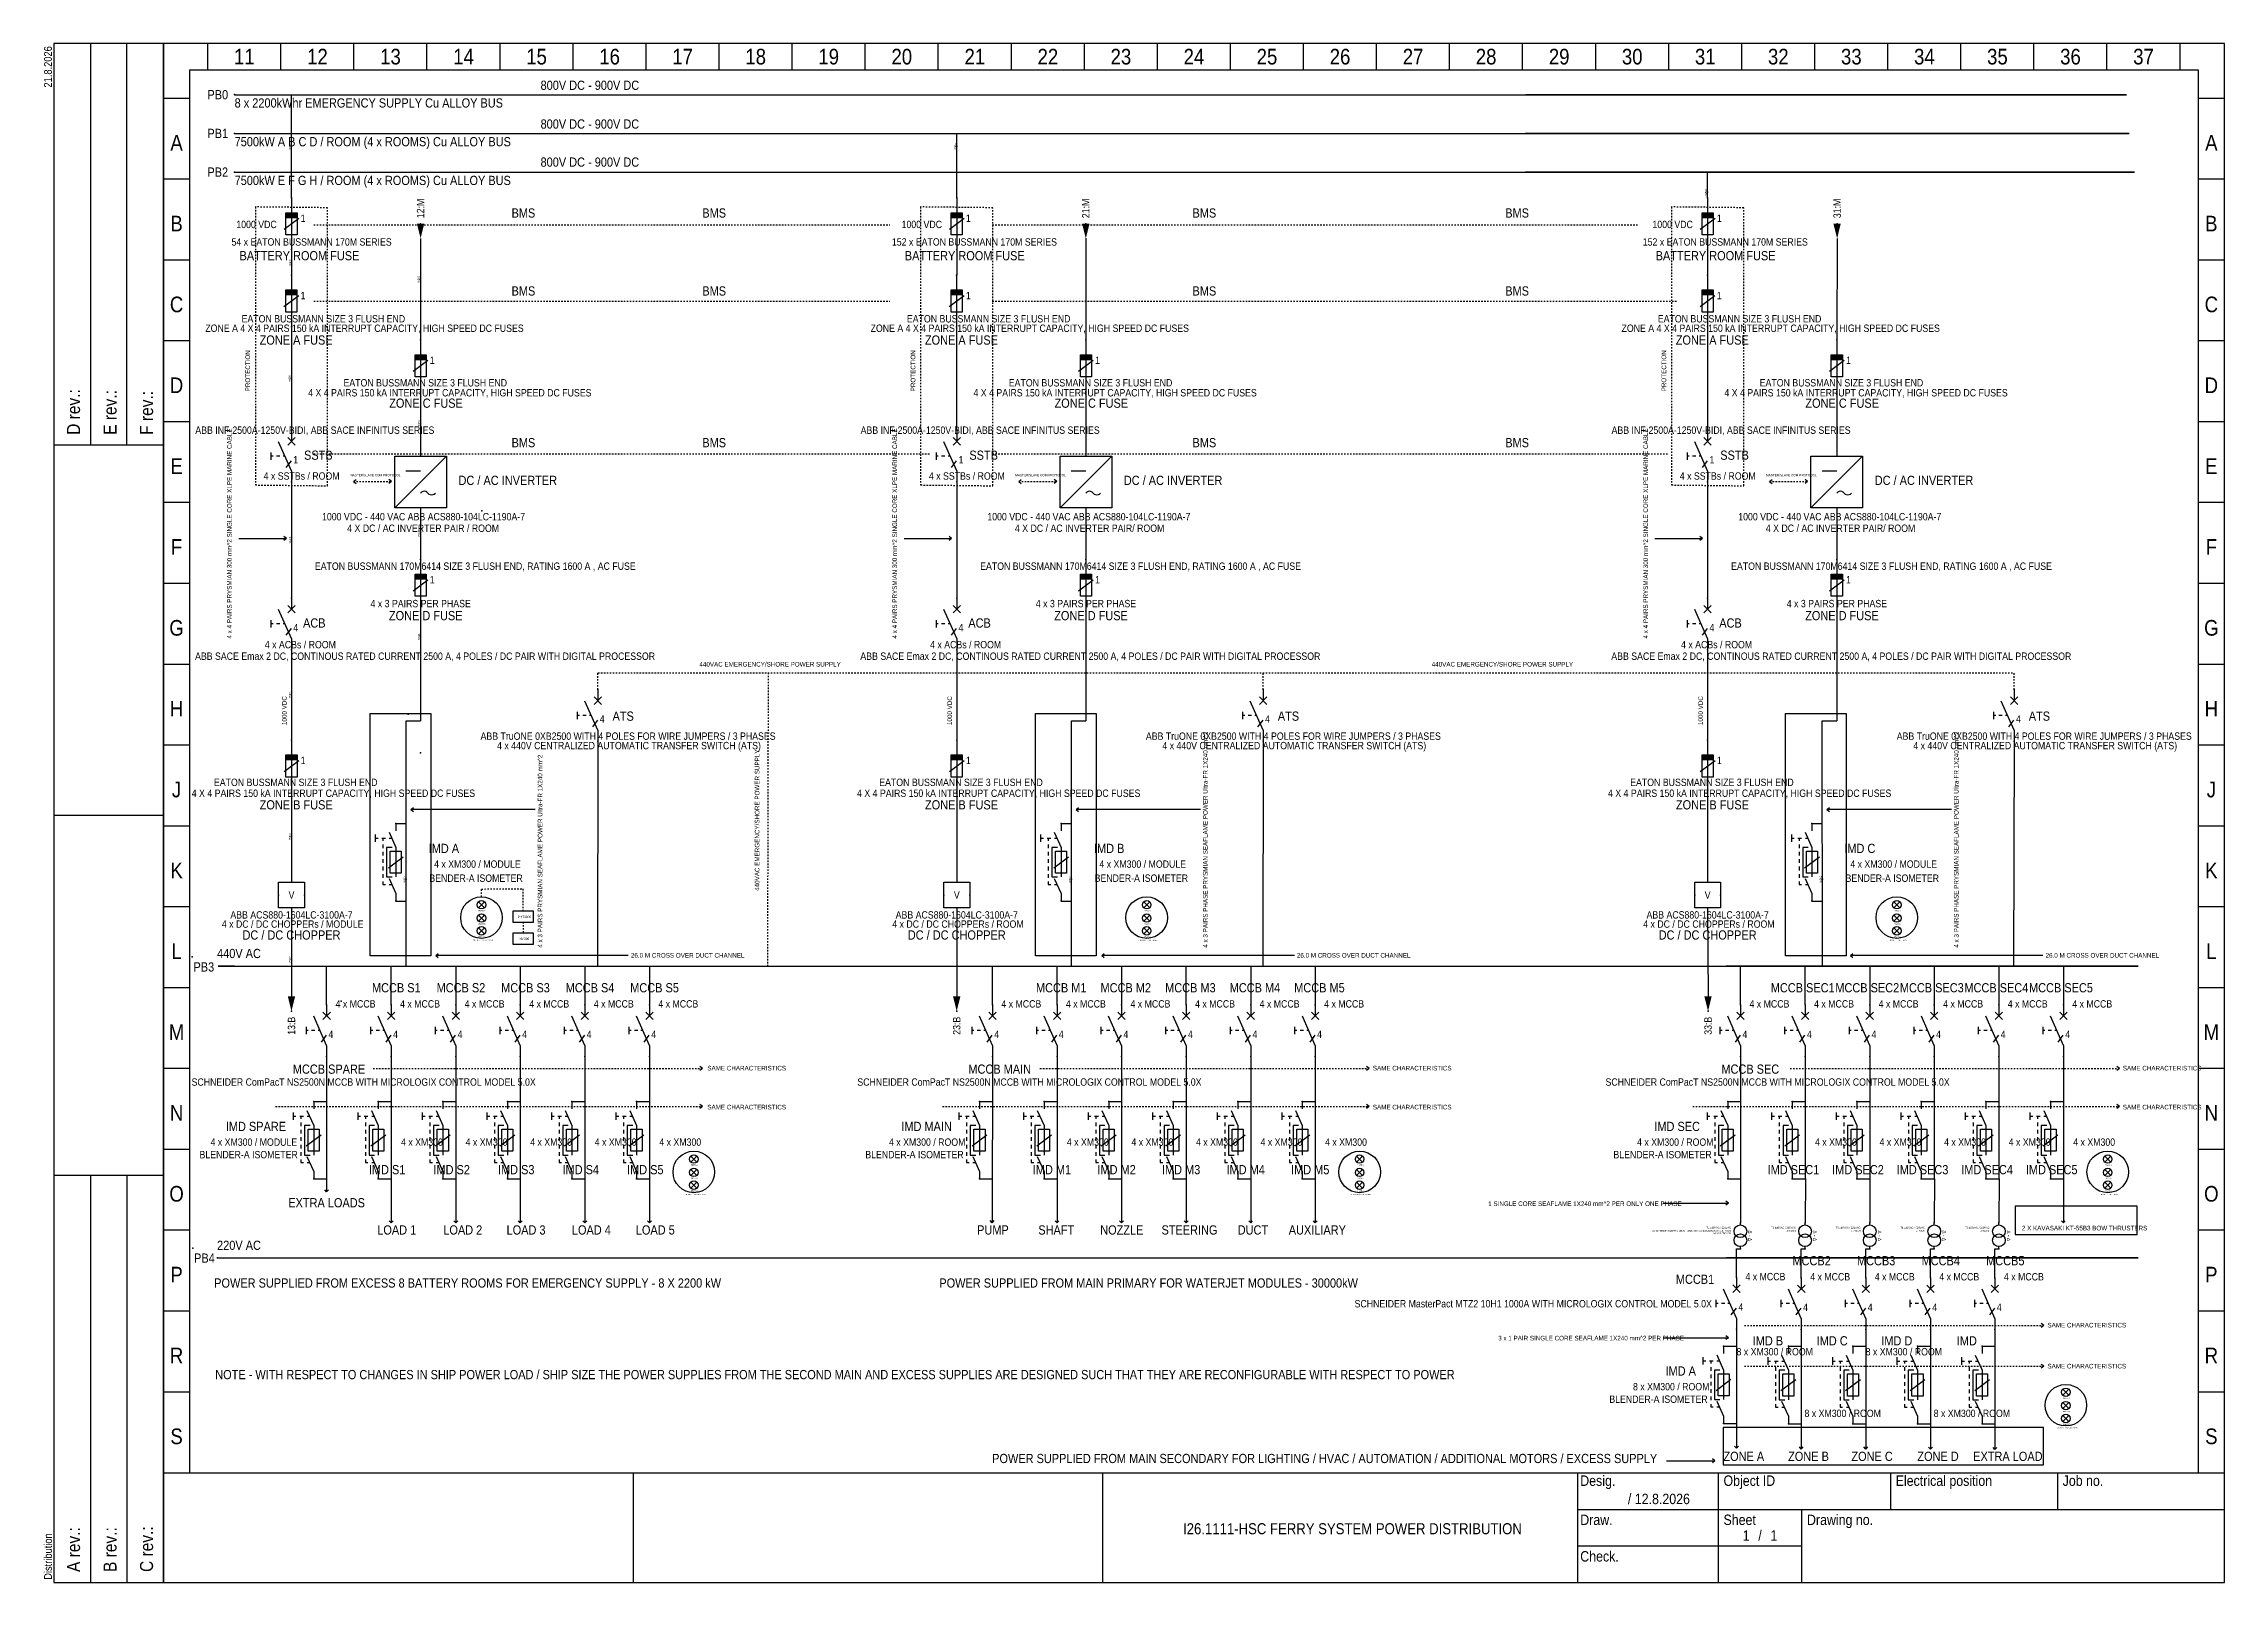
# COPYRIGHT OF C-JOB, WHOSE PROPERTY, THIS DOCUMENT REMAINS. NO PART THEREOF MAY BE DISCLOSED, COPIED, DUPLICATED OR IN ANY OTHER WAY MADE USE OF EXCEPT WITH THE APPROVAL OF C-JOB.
# Model space of a CAD drawing. Header units: millimetres. Extents: x -283 to 2642, y -168 to 1897.
import ezdxf
from ezdxf.enums import TextEntityAlignment as Align

# ---------------------------------------------------------------- set-up
doc = ezdxf.new("R2010")
doc.units = ezdxf.units.MM
doc.linetypes.add('DASHED', pattern=[4, 2, -2])
doc.layers.add('SLEHTI1', color=7, linetype='Continuous')
doc.styles.add('ELECTRICAL_GENERAL', font='arial.ttf', dxfattribs={"width": 0.85})
doc.styles.add('ELECTRICAL_ID', font='arial.ttf', dxfattribs={"width": 0.85})
doc.styles.add('ELECTRICAL_INTDEF1', font='segoesc.ttf', dxfattribs={"width": 0.85})
doc.styles.add('ELECTRICAL_LABEL', font='arial.ttf', dxfattribs={"width": 0.85})
doc.styles.add('ELECTRICAL_PROMPT', font='arial.ttf', dxfattribs={"width": 0.85})

msp = doc.modelspace()

# ---------------------------------------------------------------- texts
at = {"layer": 'SLEHTI1', "color": 3, "lineweight": -3, "style": 'ELECTRICAL_GENERAL', "width": 0.85}
for p in [(383.4, 1834.9), (383.4, 1782.9), (383.4, 1731.8)]:
    msp.add_text('800V DC - 900V DC', height=12.374, dxfattribs=at).set_placement(p)
at = {"layer": 'SLEHTI1', "color": 1, "lineweight": -3, "style": 'ELECTRICAL_GENERAL', "width": 0.85}
for s, height, p in [('8 x 2200kWhr EMERGENCY SUPPLY Cu ALLOY BUS', 12.374, (-27.1, 1811.2)), ('7500kW A B C D / ROOM (4 x ROOMS) Cu ALLOY BUS', 12.374, (-27.1, 1759.2)), ('7500kW E F G H / ROOM (4 x ROOMS) Cu ALLOY BUS', 12.374, (-27.1, 1707.2)), ('NOTE - WITH RESPECT TO CHANGES IN SHIP POWER LOAD / SHIP SIZE THE POWER SUPPLIES FROM THE SECOND MAIN AND EXCESS SUPPLIES ARE DESIGNED SUCH THAT THEY ARE RECONFIGURABLE WITH RESPECT TO POWER', 12.3744, (-53.1, 104.7))]:
    msp.add_text(s, height=height, dxfattribs=at).set_placement(p)
at = {"layer": 'SLEHTI1', "color": 4, "lineweight": -3, "style": 'ELECTRICAL_GENERAL', "width": 0.85}
for s, height, p in [('BMS', 12.37, (344.5, 1663.5)), ('BMS', 12.37, (600.4, 1663.5)), ('BMS', 12.37, (1258.1, 1663.5)), ('BMS', 12.37, (1677.7, 1663.5)), ('BMS', 12.37, (344.5, 1558.9)), ('BMS', 12.37, (600.4, 1558.9)), ('BMS', 12.37, (1258.1, 1558.9)), ('BMS', 12.37, (1677.7, 1558.9)), ('BMS', 12.37, (344.5, 1355.3)), ('BMS', 12.37, (600.4, 1355.3)), ('BMS', 12.37, (1258.1, 1355.3)), ('BMS', 12.37, (1677.7, 1355.3)), ('MASTER/SLAVE COM PROTOCOL', 3.094, (127.6, 1316.4)), ('MASTER/SLAVE COM PROTOCOL', 3.094, (1020.2, 1316.4)), ('MASTER/SLAVE COM PROTOCOL', 3.094, (2027.6, 1316.4)), ('26.0 M CROSS OVER DUCT CHANNEL', 6.187, (504.6, 670.4)), ('26.0 M CROSS OVER DUCT CHANNEL', 6.187, (1398.1, 670.4)), ('26.0 M CROSS OVER DUCT CHANNEL', 6.187, (2402.6, 670.4))]:
    msp.add_text(s, height=height, dxfattribs=at).set_placement(p)
at = {"layer": 'SLEHTI1', "color": 6, "lineweight": -3, "style": 'ELECTRICAL_GENERAL', "width": 0.85}
for p in [(-6.4, 1430.4), (886.2, 1430.4), (1893.6, 1430.4)]:
    msp.add_text('PROTECTION', height=6.19, rotation=90, dxfattribs=at).set_placement(p)
at = {"layer": 'SLEHTI1', "color": 1, "lineweight": -3, "style": 'ELECTRICAL_GENERAL', "width": 0.85}
for s, height, p in [('4 x 4 PAIRS PRYSMIAN 300 mm^ 2 SINGLE CORE XLPE MARINE CABLE', 6.187, (-31, 1098.6)), ('4 x 4 PAIRS PRYSMIAN 300 mm^ 2 SINGLE CORE XLPE MARINE CABLE', 6.187, (861.6, 1098.6)), ('4 x 4 PAIRS PRYSMIAN 300 mm^ 2 SINGLE CORE XLPE MARINE CABLE', 6.187, (1869.1, 1098.6)), ('1000 VDC', 6.19, (42.7, 982.5)), ('1000 VDC', 6.19, (935.3, 982.5)), ('1000 VDC', 6.19, (1942.8, 982.5))]:
    msp.add_text(s, height=height, rotation=90, dxfattribs=at).set_placement(p)
at = {"layer": 'SLEHTI1', "color": 52, "lineweight": -3, "style": 'ELECTRICAL_GENERAL', "width": 0.85}
for s, height, p in [('440VAC EMERGENCY/SHORE POWER SUPPLY', 6.187, (596.5, 1061)), ('440VAC EMERGENCY/SHORE POWER SUPPLY', 6.187, (1579, 1061)), ('440V AC', 12.37, (-50.6, 669.8)), ('EXTRA LOADS', 12.374, (44.9, 335.3)), ('LOAD 1', 12.37, (164.3, 298.8)), ('LOAD 2', 12.37, (252.9, 298.8)), ('LOAD 3', 12.37, (337.8, 298.8)), ('LOAD 4', 12.37, (425.4, 298.8)), ('LOAD 5', 12.37, (511.2, 298.8)), ('PUMP', 12.37, (969.1, 298.8)), ('SHAFT', 12.37, (1051.2, 298.8)), ('NOZZLE', 12.37, (1134.3, 298.8)), ('STEERING', 12.37, (1216.5, 298.8)), ('DUCT', 12.37, (1318.7, 298.8)), ('AUXILIARY', 12.37, (1387.2, 298.8)), ('2 X KAVASAKI KT-55B3 BOW THRUSTERS', 6.187, (2370.8, 304.4)), ('POWER SUPPLIED FROM EXCESS 8 BATTERY ROOMS FOR EMERGENCY SUPPLY - 8 X 2200 kW', 12.374, (-54.5, 227.6)), ('POWER SUPPLIED FROM MAIN PRIMARY FOR WATERJET MODULES - 30000kW', 12.374, (918.4, 227.6))]:
    msp.add_text(s, height=height, dxfattribs=at).set_placement(p)
for s, p in [('4 x 3 PAIRS PHASE PRYSMIAN SEAFLAME POWER Ultra-FR 1X240 mm^ 2', (1278.4, 683.8)), ('4 x 3 PAIRS PHASE PRYSMIAN SEAFLAME POWER Ultra-FR 1X240 mm^ 2', (2285.9, 683.8)), ('4 x 3 PAIRS PRYSMIAN SEAFLAME POWER Ultra-FR 1X240 mm^ 2', (385.8, 683.8)), ('440VAC EMERGENCY/SHORE POWER SUPPLY', (677, 760))]:
    msp.add_text(s, height=6.187, rotation=90, dxfattribs=at).set_placement(p)
at = {"layer": 'SLEHTI1', "color": 5, "lineweight": -3, "style": 'ELECTRICAL_GENERAL', "width": 0.85}
for s, height, p in [('PHASE A', 1.55, (300.2, 732.7)), ('PHASE A', 1.55, (1192.7, 732.7)), ('PHASE A', 1.55, (2199, 732.7)), ('PHASE B', 1.55, (300.2, 714.8)), ('PHASE B', 1.55, (1192.7, 714.8)), ('PHASE B', 1.55, (2199, 714.8)), ('CURRENT TRANSFORMER', 1.547, (292.5, 693)), ('PHASE C', 1.55, (300.2, 697.6)), ('CURRENT TRANSFORMER', 1.547, (1185, 693)), ('PHASE C', 1.55, (1192.7, 697.6)), ('CURRENT TRANSFORMER', 1.547, (2191.3, 693)), ('PHASE C', 1.55, (2199, 697.6)), ('PHASE A', 1.55, (585.1, 391.4)), ('PHASE A', 1.55, (1478.4, 391.4)), ('PHASE A', 1.55, (2482.1, 391.4)), ('CURRENT TRANSFORMER', 1.547, (577.4, 351.7)), ('PHASE B', 1.55, (585.1, 373.6)), ('PHASE C', 1.55, (585.1, 356.4)), ('CURRENT TRANSFORMER', 1.547, (1470.7, 351.7)), ('PHASE B', 1.55, (1478.4, 373.6)), ('PHASE C', 1.55, (1478.4, 356.4)), ('CURRENT TRANSFORMER', 1.547, (2474.4, 351.7)), ('PHASE B', 1.55, (2482.1, 373.6)), ('PHASE C', 1.55, (2482.1, 356.4)), ('PHASE A', 1.55, (2425.9, 78.4)), ('PHASE B', 1.55, (2425.9, 60.6)), ('CURRENT TRANSFORMER', 1.547, (2418.2, 38.7)), ('PHASE C', 1.55, (2425.9, 43.4))]:
    msp.add_text(s, height=height, rotation=360, dxfattribs=at).set_placement(p)
for s, height, p in [('PHT1000', 3.09, (352.9, 723.5)), ('XM300', 3.09, (354.9, 694.1)), ('SAME CHARACTERISTICS', 6.187, (2405.1, 174.1)), ('SAME CHARACTERISTICS', 6.187, (2405.1, 119.1))]:
    msp.add_text(s, height=height, dxfattribs=at).set_placement(p)
at = {"layer": 'SLEHTI1', "color": 7, "lineweight": -3, "style": 'ELECTRICAL_GENERAL', "width": 0.85}
for s, p in [('SAME CHARACTERISTICS', (607.1, 519)), ('SAME CHARACTERISTICS', (1500, 519)), ('SAME CHARACTERISTICS', (2506.2, 519)), ('SAME CHARACTERISTICS', (607.1, 466.7)), ('SAME CHARACTERISTICS', (1500, 466.7)), ('SAME CHARACTERISTICS', (2506.2, 466.7)), ('1 SINGLE CORE SEAFLAME 1X240 mm^ 2 PER ONLY ONE PHASE', (1654.8, 337.1))]:
    msp.add_text(s, height=6.187, dxfattribs=at).set_placement(p)
at = {"layer": 'SLEHTI1', "color": 2, "lineweight": -3, "style": 'ELECTRICAL_GENERAL', "width": 0.85}
for s, height, p in [('220V AC', 12.37, (-50.6, 278.2)), ('3 x 1 PAIR SINGLE CORE SEAFLAME 1X240 mm^ 2 PER PHASE', 6.187, (1668.2, 156.7)), ('POWER SUPPLIED FROM MAIN SECONDARY FOR LIGHTING / HVAC / AUTOMATION / ADDITIONAL MOTORS / EXCESS SUPPLY', 12.3744, (989.3, -7.9)), ('ZONE A', 12.37, (1970.4, -5)), ('ZONE B', 12.37, (2057.2, -5)), ('ZONE C', 12.37, (2142.1, -5)), ('ZONE D', 12.37, (2230.6, -5)), ('EXTRA LOAD', 12.37, (2305.5, -5))]:
    msp.add_text(s, height=height, dxfattribs=at).set_placement(p)
at = {"layer": 'SLEHTI1', "color": 1, "linetype": 'Continuous', "lineweight": -3, "char_height": 4.74, "width": 63.498, "attachment_point": 1, "rotation": 270, "style": 'ELECTRICAL_GENERAL'}
for insert in [(2008.7, 304.4), (2095.7, 304.4), (2182.3, 304.4), (2268.9, 304.4), (2355.5, 304.4)]:
    msp.add_mtext('Δ - Δ', dxfattribs=dict(at, insert=insert))

# ---------------------------------------------------------------- blocks, each defined once
blk = doc.blocks.new('SPOH3V')
at = {"color": 1, "linetype": 'Continuous', "lineweight": -3}
for p, q in [((23, 297), (2, 297)), ((2, 297), (2, 2)), ((23, 2), (23, 297)), ((28, 292), (413, 292)), ((28, 292), (28, 23)), ((413, 292), (413, 23)), ((23, 220), (2, 220)), ((23, 80), (2, 80)), ((354, 23), (354, 16)), ((386, 23), (386, 16)), ((294, 16), (418, 16)), ((294, 9), (337, 9)), ((2, 2), (23, 2))]:
    blk.add_line(p, q, dxfattribs=at)
at = {"color": 7, "linetype": 'Continuous', "lineweight": -3}
for p, q in [((9, 297), (9, 220)), ((16, 220), (16, 297)), ((31.5, 292), (31.5, 297)), ((45.5, 292), (45.5, 297)), ((59.5, 292), (59.5, 297)), ((73.5, 292), (73.5, 297)), ((87.5, 292), (87.5, 297)), ((101.5, 292), (101.5, 297)), ((115.5, 292), (115.5, 297)), ((129.5, 292), (129.5, 297)), ((143.5, 292), (143.5, 297)), ((157.5, 292), (157.5, 297)), ((171.5, 292), (171.5, 297)), ((185.5, 292), (185.5, 297)), ((199.5, 292), (199.5, 297)), ((213.5, 292), (213.5, 297)), ((227.5, 292), (227.5, 297)), ((241.5, 292), (241.5, 297)), ((255.5, 292), (255.5, 297)), ((269.5, 292), (269.5, 297)), ((283.5, 292), (283.5, 297)), ((297.5, 292), (297.5, 297)), ((311.5, 292), (311.5, 297)), ((325.5, 292), (325.5, 297)), ((339.5, 292), (339.5, 297)), ((353.5, 292), (353.5, 297)), ((367.5, 292), (367.5, 297)), ((381.5, 292), (381.5, 297)), ((395.5, 292), (395.5, 297)), ((409.5, 292), (409.5, 297)), ((28, 286.5), (23, 286.5)), ((418, 286.5), (413, 286.5)), ((28, 271), (23, 271)), ((418, 271), (413, 271)), ((28, 255.5), (23, 255.5)), ((418, 255.5), (413, 255.5)), ((28, 240), (23, 240)), ((418, 240), (413, 240)), ((28, 224.5), (23, 224.5)), ((418, 224.5), (413, 224.5)), ((28, 209), (23, 209)), ((418, 209), (413, 209)), ((28, 193.5), (23, 193.5)), ((418, 193.5), (413, 193.5)), ((28, 178), (23, 178)), ((418, 178), (413, 178)), ((28, 162.5), (23, 162.5)), ((418, 162.5), (413, 162.5)), ((23, 149), (2, 149)), ((28, 147), (23, 147)), ((418, 147), (413, 147)), ((28, 131.5), (23, 131.5)), ((418, 131.5), (413, 131.5)), ((28, 116), (23, 116)), ((418, 116), (413, 116)), ((28, 100.5), (23, 100.5)), ((418, 100.5), (413, 100.5)), ((28, 85), (23, 85)), ((418, 85), (413, 85)), ((9, 80), (9, 2)), ((16, 80), (16, 2)), ((28, 69.5), (23, 69.5)), ((418, 69.5), (413, 69.5)), ((28, 54), (23, 54)), ((418, 54), (413, 54)), ((28, 38.5), (23, 38.5)), ((418, 38.5), (413, 38.5))]:
    blk.add_line(p, q, dxfattribs=at)
at = {"color": 2, "linetype": 'Continuous', "lineweight": -3}
for p, q in [((418, 297), (23, 297)), ((23, 297), (23, 2)), ((418, 2), (418, 297)), ((23, 23), (418, 23)), ((113, 23), (113, 2)), ((203, 23), (203, 2)), ((294, 23), (294, 2)), ((321, 23), (321, 2)), ((337, 2), (337, 16)), ((23, 2), (418, 2))]:
    blk.add_line(p, q, dxfattribs=at)
at = {"color": 7, "lineweight": -3, "style": 'ELECTRICAL_PROMPT', "width": 0.85}
for s, height, p in [('11', 3, (38.5, 293)), ('12', 3, (52.5, 293)), ('13', 3, (66.5, 293)), ('14', 3, (80.5, 293)), ('15', 3, (94.5, 293)), ('16', 3, (108.5, 293)), ('17', 3, (122.5, 293)), ('18', 3, (136.5, 293)), ('19', 3, (150.5, 293)), ('20', 3, (164.5, 293)), ('21', 3, (178.5, 293)), ('22', 3, (192.5, 293)), ('23', 3, (206.5, 293)), ('24', 3, (220.5, 293)), ('25', 3, (234.5, 293)), ('26', 3, (248.5, 293)), ('27', 3, (262.5, 293)), ('28', 3, (276.5, 293)), ('29', 3, (290.5, 293)), ('30', 3, (304.5, 293)), ('31', 3, (318.5, 293)), ('32', 3, (332.5, 293)), ('33', 3, (346.5, 293)), ('34', 3, (360.5, 293)), ('35', 3, (374.5, 293)), ('36', 3, (388.5, 293)), ('37', 3, (402.5, 293)), ('A', 3, (25.5, 276.5)), ('A', 3, (415.5, 276.5)), ('B', 3, (25.5, 261)), ('B', 3, (415.5, 261)), ('C', 3, (25.5, 245.5)), ('C', 3, (415.5, 245.5)), ('D', 3, (25.5, 230)), ('D', 3, (415.5, 230)), ('E', 3, (25.5, 214.5)), ('E', 3, (415.5, 214.5)), ('F', 3, (25.5, 199)), ('F', 3, (415.5, 199)), ('G', 3, (25.5, 183.5)), ('G', 3, (415.5, 183.5)), ('H', 3, (25.5, 168)), ('H', 3, (415.5, 168)), ('J', 3, (25.5, 152.5)), ('J', 3, (415.5, 152.5)), ('K', 3, (25.5, 137)), ('K', 3, (415.5, 137)), ('L', 3, (25.5, 121.5)), ('L', 3, (415.5, 121.5)), ('M', 3, (25.5, 106)), ('M', 3, (415.5, 106)), ('N', 3, (25.5, 90.5)), ('N', 3, (415.5, 90.5)), ('O', 3, (25.5, 75)), ('O', 3, (415.5, 75)), ('P', 3, (25.5, 59.5)), ('P', 3, (415.5, 59.5)), ('R', 3, (25.5, 44)), ('R', 3, (415.5, 44)), ('S', 3, (25.5, 28.5)), ('S', 3, (415.5, 28.5)), ('/', 2, (304, 17)), ('/', 2, (329, 10))]:
    blk.add_text(s, height=height, dxfattribs=at).set_placement(p, align=Align.CENTER)
for s, p in [('D rev.:', (7, 222)), ('E rev.:', (14, 222)), ('F rev.:', (21, 222)), ('A rev.:', (7, 4)), ('B rev.:', (14, 4)), ('C rev.:', (21, 4))]:
    blk.add_text(s, height=2.5, rotation=90, dxfattribs=at).set_placement(p)
for s, p in [('Desig.', (294.54, 20.5)), ('Object ID', (322, 20.5)), ('Electrical position', (355, 20.5)), ('Job no.', (387, 20.5)), ('Draw.', (294.54, 13)), ('Sheet', (322, 13)), ('Drawing no.', (338, 13)), ('Check.', (294.54, 6))]:
    blk.add_text(s, height=2, dxfattribs=at).set_placement(p)
at = {"color": 11, "lineweight": -3, "style": 'ELECTRICAL_LABEL', "width": 0.85, "flags": 8}
blk.add_attdef('E_DRW_PRINTDATE', text='', height=1.5, rotation=90, dxfattribs=at).set_placement((1.6, 296.5), align=Align.RIGHT)
at = {"color": 7, "lineweight": -3, "style": 'ELECTRICAL_LABEL', "width": 0.85, "flags": 8}
for tag, p in [('E_DRW_REVD', (7, 247)), ('E_DRW_REVE', (14, 247)), ('E_DRW_REVF', (21, 247)), ('E_DRW_REVA', (7, 30)), ('E_DRW_REVB', (14, 30)), ('E_DRW_REVC', (21, 30))]:
    blk.add_attdef(tag, p, '', height=2, rotation=90, dxfattribs=at)
at = {"color": 11, "lineweight": -3, "style": 'ELECTRICAL_LABEL', "width": 0.85, "flags": 8}
blk.add_attdef('E_DRW_FILENAME', (1.6, 2.5), '', height=1.5, rotation=90, dxfattribs=at)
at = {"color": 1, "lineweight": -3, "style": 'ELECTRICAL_LABEL', "width": 0.85, "flags": 8}
for tag, p, height in [('E_DRW_NAME1', (206.5, 15), 3.5), ('E_DRW_OBJECTID', (323, 17), 2.5), ('E_DRW_ELPOSID', (356, 17), 2.5), ('E_DRW_JOBNUMBER', (388, 17), 2.5), ('E_DRW_NAME2', (206.5, 10), 3.5), ('E_DRW_NAME3', (206.5, 5), 3.5), ('E_DRW_NUMBER', (359, 5), 5)]:
    blk.add_attdef(tag, p, '', height=height, dxfattribs=at)
at = {"color": 7, "lineweight": -3, "width": 0.85}
for tag, p, style, flags in [('E_DRW_PLANNER', (295.54, 17), 'ELECTRICAL_LABEL', 8), ('E_DRW_DATE', (305, 17), 'ELECTRICAL_LABEL', 8), ('E_DRW_DRAWER', (295.54, 10), 'ELECTRICAL_LABEL', 8), ('E_DRW_SHEETS', (331, 10), 'ELECTRICAL_LABEL', 8), ('E_DRW_CHECKER', (295.54, 3), 'ELECTRICAL_LABEL', 8), ('$SCVIRTATIE$', (0, 0), 'ELECTRICAL_GENERAL', 9)]:
    blk.add_attdef(tag, p, '', height=2, dxfattribs=dict(at, style=style, flags=flags))
at = {"color": 1, "lineweight": -3, "style": 'ELECTRICAL_LABEL', "width": 0.85, "flags": 8}
blk.add_attdef('E_DRW_GROUP', text='', height=5, dxfattribs=at).set_placement((354, 5), align=Align.RIGHT)
at = {"color": 7, "lineweight": -3, "style": 'ELECTRICAL_LABEL', "width": 0.85, "flags": 8}
blk.add_attdef('E_DRW_SHEET', text='', height=2, dxfattribs=at).set_placement((327, 10), align=Align.RIGHT)
blk = doc.blocks.new('SPKOHDE')
at = {"color": 1, "lineweight": -3, "style": 'ELECTRICAL_LABEL', "width": 0.85, "flags": 8}
blk.add_attdef('E_DRW_TARGETNAME', (-87, -6), '', height=3, dxfattribs=at)
at = {"color": 1, "lineweight": -3, "style": 'ELECTRICAL_LABEL', "width": 0.85}
for tag, p in [('E_DRW_TARGET1', (-87, -10)), ('E_DRW_TARGET2', (-87, -14)), ('E_DRW_TARGET3', (-87, -18))]:
    blk.add_attdef(tag, p, '', height=3, dxfattribs=at)
blk = doc.blocks.new('LTXT4')
at = {"color": 7, "linetype": 'Continuous', "lineweight": -3}
blk.add_point((0, 0), dxfattribs=at)
at = {"color": 7, "lineweight": -3, "style": 'ELECTRICAL_ID', "width": 0.85}
for tag, flags, p in [('E_OBJECTID', 9, (0, 8.75)), ('E_ELPOSID', 9, (0, 5.25)), ('E_ID', 1, (0, 1.5))]:
    blk.add_attdef(tag, text='', height=2.5, dxfattribs=dict(at, flags=flags)).set_placement(p, align=Align.CENTER)
at = {"color": 7, "lineweight": -3, "style": 'ELECTRICAL_GENERAL', "width": 0.85}
for tag, p in [('E_SYMBTXT1', (0, -2)), ('E_SYMBTXT2', (0, -5)), ('E_SYMBTXT3', (0, -8)), ('E_SYMBTXT4', (0, -11))]:
    blk.add_attdef(tag, text='', height=2, dxfattribs=at).set_placement(p, align=Align.CENTER)
at = {"color": 7, "lineweight": -3, "style": 'ELECTRICAL_GENERAL', "width": 0.85, "flags": 9}
blk.add_attdef('E_CIRCUIT', text='', height=2, dxfattribs=at).set_placement((-1, -14), align=Align.RIGHT)
blk.add_attdef('E_CIRCUITNUMBER', (1, -14), '', height=2, dxfattribs=at)
blk = doc.blocks.new('$PLINEDEVICEID$')
at = {"color": 7, "linetype": 'Continuous', "lineweight": -3}
blk.add_point((0, 0), dxfattribs=at)
at = {"color": 7, "lineweight": -3, "style": 'ELECTRICAL_ID', "width": 0.85}
for tag, flags, p in [('E_OBJECTID', 9, (-1.75, 7.5)), ('E_ELPOSID', 9, (-1.75, 3.75)), ('E_ID', 1, (-1.75, 0))]:
    blk.add_attdef(tag, text='', height=2.5, dxfattribs=dict(at, flags=flags)).set_placement(p, align=Align.MIDDLE_RIGHT)
blk = doc.blocks.new('SVAIHT1A')
at = {"color": 1, "linetype": 'Continuous', "lineweight": -3}
blk.add_point((0, 0), dxfattribs=at)
at = {"color": 1, "lineweight": -3}
blk.add_solid([(0, 0), (0.99, 4), (-0.99, 4)], dxfattribs=at)
at = {"color": 7, "lineweight": -3, "style": 'ELECTRICAL_GENERAL', "width": 0.85, "flags": 8}
blk.add_attdef('E_SYMBTXT1', text='', height=2, rotation=90, dxfattribs=at).set_placement((2, 0), align=Align.TOP_LEFT)
at = {"color": 7, "lineweight": -3, "style": 'ELECTRICAL_GENERAL', "width": 0.85, "flags": 1}
blk.add_attdef('E_THISREF', text='', height=1.5, dxfattribs=at).set_placement((0, -1.5), align=Align.CENTER)
at = {"color": 1, "lineweight": -3, "style": 'ELECTRICAL_INTDEF1', "flags": 8}
blk.add_attdef('E_DELETED', (0, 0), '', height=2.5, dxfattribs=at)
at = {"color": 7, "lineweight": -3, "style": 'ELECTRICAL_GENERAL', "width": 0.85}
blk.add_attdef('E_CONNREF', text='', height=2, rotation=90, dxfattribs=at).set_placement((0, -1.5), align=Align.MIDDLE_RIGHT)
blk = doc.blocks.new('SVAIHT2A')
at = {"color": 1, "linetype": 'Continuous', "lineweight": -3}
blk.add_point((0, 0), dxfattribs=at)
at = {"color": 1, "lineweight": -3}
blk.add_solid([(0, -4), (0.99, 0), (-0.99, 0)], dxfattribs=at)
at = {"color": 7, "lineweight": -3, "style": 'ELECTRICAL_GENERAL', "width": 0.85}
blk.add_attdef('E_CONNREF', text='', height=2, rotation=90, dxfattribs=at).set_placement((0, 1.5), align=Align.MIDDLE_LEFT)
at = {"color": 1, "lineweight": -3, "style": 'ELECTRICAL_INTDEF1', "flags": 8}
blk.add_attdef('E_DELETED', (0, 0), '', height=2.5, dxfattribs=at)
at = {"color": 7, "lineweight": -3, "style": 'ELECTRICAL_GENERAL', "width": 0.85, "flags": 8}
blk.add_attdef('E_SYMBTXT1', text='', height=2, rotation=90, dxfattribs=at).set_placement((2, 0), align=Align.TOP_RIGHT)
at = {"color": 7, "lineweight": -3, "style": 'ELECTRICAL_GENERAL', "width": 0.85, "flags": 1}
blk.add_attdef('E_THISREF', text='', height=1.5, dxfattribs=at).set_placement((0, -9), align=Align.CENTER)
blk = doc.blocks.new('IECSLD_0201')
at = {"color": 0, "linetype": 'Continuous', "lineweight": -3}
for p, q in [((0, 0), (0, -14)), ((-1.5, -10), (-1.5, -4)), ((-1.5, -4), (1.5, -4)), ((1.5, -4), (1.5, -10)), ((1.5, -10), (-1.5, -10))]:
    blk.add_line(p, q, dxfattribs=at)
at = {"color": 7, "linetype": 'Continuous', "lineweight": -3}
blk.add_line((-2, -8.5), (2, -5.5), dxfattribs=at)
at = {"color": 0, "linetype": 'Continuous', "lineweight": -3}
for p in [(0, 0), (0, -14)]:
    blk.add_point(p, dxfattribs=at)
at = {"color": 0, "lineweight": -3}
blk.add_solid([(-1.5, -5.5), (1.5, -5.5), (-1.5, -4), (1.5, -4)], dxfattribs=at)
at = {"color": 7, "lineweight": -3, "width": 0.85}
for tag, height, style, flags, p in [('E_OBJECTID', 2.5, 'ELECTRICAL_ID', 8, (-4, -1)), ('E_ELPOSID', 2.5, 'ELECTRICAL_ID', 8, (-4, -4.5)), ('E_AA', 2, 'ELECTRICAL_GENERAL', 8, (-4, -12)), ('E_OVERCURRENTPROTECTIONTYPE', 2, 'ELECTRICAL_GENERAL', 9, (-4, -15)), ('E_OVERCURRENTPROTECTION', 2, 'ELECTRICAL_GENERAL', 9, (-4, -18)), ('E_FRAMESIZE', 2, 'ELECTRICAL_GENERAL', 9, (-4, -21)), ('E_ELEC1', 2, 'ELECTRICAL_GENERAL', 8, (-4, -24)), ('E_ELEC2', 2, 'ELECTRICAL_GENERAL', 8, (-4, -27))]:
    blk.add_attdef(tag, text='', height=height, dxfattribs=dict(at, style=style, flags=flags)).set_placement(p, align=Align.RIGHT)
at = {"color": 7, "lineweight": -3, "style": 'ELECTRICAL_GENERAL', "width": 0.85, "flags": 8}
blk.add_attdef('E_PHASE', (2, -1), '', height=1.5, dxfattribs=at)
at = {"color": 7, "lineweight": -3, "style": 'ELECTRICAL_ID', "width": 0.85, "flags": 9}
blk.add_attdef('E_GROUPNUMBER', text='', height=1.5, dxfattribs=at).set_placement((-2, -1), align=Align.TOP_RIGHT)
at = {"color": 7, "lineweight": -3, "style": 'ELECTRICAL_ID', "width": 0.85}
blk.add_attdef('E_ID', text='', height=2.5, dxfattribs=at).set_placement((-4, -8), align=Align.RIGHT)
at = {"color": 7, "lineweight": -3, "style": 'ELECTRICAL_GENERAL', "width": 0.85, "flags": 8}
blk.add_attdef('E_POLES', text='', height=2, dxfattribs=at).set_placement((2.5, -5.5), align=Align.MIDDLE_LEFT)
blk = doc.blocks.new('IECSLD_0402')
at = {"color": 0, "linetype": 'Continuous', "lineweight": -3}
for p, q in [((0, 0), (0, -3)), ((0, -11), (-3.5, -3.12)), ((-5.5, -8), (-5.5, -6)), ((0, -11), (0, -14))]:
    blk.add_line(p, q, dxfattribs=at)
at = {"color": 7, "linetype": 'Continuous', "lineweight": -3}
for p, q in [((-1, -4), (1, -2)), ((-1, -2), (1, -4)), ((-5, -7), (-5.5, -7)), ((-3.2, -7), (-4.1, -7)), ((-1.78, -7), (-2.3, -7)), ((-0.13, -8.25), (-1.5, -10.09))]:
    blk.add_line(p, q, dxfattribs=at)
at = {"color": 0, "linetype": 'Continuous', "lineweight": -3}
for p in [(0, 0), (0, -14)]:
    blk.add_point(p, dxfattribs=at)
at = {"color": 7, "lineweight": -3, "width": 0.85}
for tag, height, style, flags, p in [('E_OBJECTID', 2.5, 'ELECTRICAL_ID', 8, (-7.5, -1)), ('E_ELPOSID', 2.5, 'ELECTRICAL_ID', 8, (-7.5, -4.5)), ('E_AA', 2, 'ELECTRICAL_GENERAL', 8, (-7.5, -12)), ('E_OVERCURRENTPROTECTIONTYPE', 2, 'ELECTRICAL_GENERAL', 9, (-7.5, -15)), ('E_OVERCURRENTPROTECTION', 2, 'ELECTRICAL_GENERAL', 9, (-7.5, -18)), ('E_FRAMESIZE', 2, 'ELECTRICAL_GENERAL', 9, (-7.5, -21)), ('E_ELEC1', 2, 'ELECTRICAL_GENERAL', 8, (-7.5, -24)), ('E_ELEC2', 2, 'ELECTRICAL_GENERAL', 8, (-7.5, -27))]:
    blk.add_attdef(tag, text='', height=height, dxfattribs=dict(at, style=style, flags=flags)).set_placement(p, align=Align.RIGHT)
at = {"color": 7, "lineweight": -3, "style": 'ELECTRICAL_GENERAL', "width": 0.85, "flags": 8}
blk.add_attdef('E_PHASE', (2, -1), '', height=1.5, dxfattribs=at)
at = {"color": 7, "lineweight": -3, "style": 'ELECTRICAL_ID', "width": 0.85, "flags": 9}
blk.add_attdef('E_GROUPNUMBER', text='', height=1.5, dxfattribs=at).set_placement((-2, -1), align=Align.TOP_RIGHT)
at = {"color": 7, "lineweight": -3, "style": 'ELECTRICAL_ID', "width": 0.85}
blk.add_attdef('E_ID', text='', height=2.5, dxfattribs=at).set_placement((-7.5, -8), align=Align.RIGHT)
at = {"color": 7, "lineweight": -3, "style": 'ELECTRICAL_GENERAL', "width": 0.85, "flags": 8}
blk.add_attdef('E_POLES', text='', height=2, dxfattribs=at).set_placement((0.5, -8), align=Align.MIDDLE_LEFT)
blk = doc.blocks.new('IECSLD_1111')
at = {"color": 0, "linetype": 'Continuous', "lineweight": -3}
blk.add_lwpolyline([(-3.5, 3.5), (3.5, 3.5), (3.5, -3.5), (-3.5, -3.5)], close=True, dxfattribs=at)
for p in [(-3.5, 0), (0, 3.5), (3.5, 0), (0, -3.5)]:
    blk.add_point(p, dxfattribs=at)
at = {"color": 7, "lineweight": -3, "style": 'ELECTRICAL_GENERAL', "width": 0.85}
blk.add_text('V', height=2, dxfattribs=at).set_placement((0, -1), align=Align.CENTER)
at = {"color": 7, "lineweight": -3, "width": 0.85, "flags": 8}
for tag, height, style, p in [('E_OBJECTID', 2.5, 'ELECTRICAL_ID', (0, 12.5)), ('E_ELPOSID', 2.5, 'ELECTRICAL_ID', (0, 9)), ('E_ELEC1', 2, 'ELECTRICAL_GENERAL', (0, -7.5)), ('E_ELEC2', 2, 'ELECTRICAL_GENERAL', (0, -10.5))]:
    blk.add_attdef(tag, text='', height=height, dxfattribs=dict(at, style=style)).set_placement(p, align=Align.CENTER)
at = {"color": 7, "lineweight": -3, "style": 'ELECTRICAL_ID', "width": 0.85}
blk.add_attdef('E_ID', text='', height=2.5, dxfattribs=at).set_placement((0, 5.5), align=Align.CENTER)
blk = doc.blocks.new('IECSLD_0710')
at = {"color": 0, "linetype": 'Continuous', "lineweight": -3}
for p, q in [((-7, 0), (7, 0)), ((-7, -14), (-7, 0)), ((-7, -14), (7, 0)), ((7, 0), (7, -14)), ((7, -14), (-7, -14))]:
    blk.add_line(p, q, dxfattribs=at)
at = {"color": 7, "linetype": 'Continuous', "lineweight": -3}
for p, q in [((-3.72, -3.73), (-4, -4)), ((-3.38, -3.56), (-3.72, -3.73)), ((-3, -3.5), (-3.38, -3.56)), ((-2.62, -3.56), (-3, -3.5)), ((-2.28, -3.73), (-2.62, -3.56)), ((-2, -4), (-2.28, -3.73)), ((-2, -4), (-1.72, -4.27)), ((-1.72, -4.27), (-1.38, -4.44)), ((-1.38, -4.44), (-1, -4.5)), ((-1, -4.5), (-0.62, -4.44)), ((-0.62, -4.44), (-0.28, -4.27)), ((-0.28, -4.27), (0, -4)), ((4, -10), (0, -10))]:
    blk.add_line(p, q, dxfattribs=at)
at = {"color": 0, "linetype": 'Continuous', "lineweight": -3}
for p in [(0, 0), (0, -14)]:
    blk.add_point(p, dxfattribs=at)
at = {"color": 7, "lineweight": -3, "width": 0.85, "flags": 8}
for tag, height, style, p in [('E_OBJECTID', 2.5, 'ELECTRICAL_ID', (-9, -1)), ('E_ELPOSID', 2.5, 'ELECTRICAL_ID', (-9, -4.5)), ('E_ELEC1', 2, 'ELECTRICAL_GENERAL', (-9, -12)), ('E_ELEC2', 2, 'ELECTRICAL_GENERAL', (-9, -15))]:
    blk.add_attdef(tag, text='', height=height, dxfattribs=dict(at, style=style)).set_placement(p, align=Align.RIGHT)
at = {"color": 7, "lineweight": -3, "style": 'ELECTRICAL_ID', "width": 0.85}
blk.add_attdef('E_ID', text='', height=2.5, dxfattribs=at).set_placement((-9, -8), align=Align.RIGHT)
blk = doc.blocks.new('IECSLD_0204')
at = {"color": 0, "linetype": 'Continuous', "lineweight": -3}
for p, q in [((0, 0), (0, -2)), ((-5.5, -5), (-5.5, -3)), ((-1.83, -2.39), (0, -6.5)), ((-1.5, -13.5), (-1.5, -7.5)), ((-1.5, -7.5), (1.5, -7.5)), ((0, -6.5), (0, -14.5)), ((1.5, -7.5), (1.5, -13.5)), ((-1.83, -14.89), (0, -19)), ((1.5, -13.5), (-1.5, -13.5)), ((0, -19), (0, -21))]:
    blk.add_line(p, q, dxfattribs=at)
at = {"color": 7, "linetype": 'Continuous', "lineweight": -3}
for p, q in [((-5.5, -4), (-4.8, -4)), ((-3.8, -4), (-2.8, -4)), ((-3.5, -4), (-3.5, -4.7)), ((-3.5, -5.7), (-3.5, -6.7)), ((-1.8, -4), (-1.11, -4)), ((-3.5, -7.7), (-3.5, -8.7)), ((-3.5, -9.7), (-3.5, -10.7)), ((-3.5, -11.7), (-3.5, -12.7)), ((-1, -6.5), (-2.5, -6.5)), ((-2.5, -6.5), (-2.5, -14.5)), ((-2, -12), (2, -9)), ((-3.5, -13.7), (-3.5, -14.7)), ((-3.5, -15.7), (-3.5, -16.5)), ((-3.5, -16.5), (-2.8, -16.5)), ((-2.5, -14.5), (-1, -14.5)), ((-1.8, -16.5), (-1.11, -16.5))]:
    blk.add_line(p, q, dxfattribs=at)
at = {"color": 0, "linetype": 'Continuous', "lineweight": -3}
for p in [(0, 0), (0, -21)]:
    blk.add_point(p, dxfattribs=at)
at = {"color": 7, "lineweight": -3, "width": 0.85}
for tag, height, style, flags, p in [('E_OBJECTID', 2.5, 'ELECTRICAL_ID', 8, (-7.5, -1)), ('E_ELPOSID', 2.5, 'ELECTRICAL_ID', 8, (-7.5, -4.5)), ('E_AA', 2, 'ELECTRICAL_GENERAL', 8, (-7.5, -12)), ('E_OVERCURRENTPROTECTIONTYPE', 2, 'ELECTRICAL_GENERAL', 9, (-7.5, -15)), ('E_OVERCURRENTPROTECTION', 2, 'ELECTRICAL_GENERAL', 9, (-7.5, -18)), ('E_FRAMESIZE', 2, 'ELECTRICAL_GENERAL', 9, (-7.5, -21)), ('E_ELEC1', 2, 'ELECTRICAL_GENERAL', 8, (-7.5, -24)), ('E_ELEC2', 2, 'ELECTRICAL_GENERAL', 8, (-7.5, -27))]:
    blk.add_attdef(tag, text='', height=height, dxfattribs=dict(at, style=style, flags=flags)).set_placement(p, align=Align.RIGHT)
at = {"color": 7, "lineweight": -3, "style": 'ELECTRICAL_GENERAL', "width": 0.85, "flags": 8}
blk.add_attdef('E_PHASE', (2, -1), '', height=1.5, dxfattribs=at)
at = {"color": 7, "lineweight": -3, "style": 'ELECTRICAL_ID', "width": 0.85, "flags": 9}
blk.add_attdef('E_GROUPNUMBER', text='', height=1.5, dxfattribs=at).set_placement((-2, -1), align=Align.TOP_RIGHT)
at = {"color": 7, "lineweight": -3, "style": 'ELECTRICAL_ID', "width": 0.85}
blk.add_attdef('E_ID', text='', height=2.5, dxfattribs=at).set_placement((-7.5, -8), align=Align.RIGHT)
at = {"color": 7, "lineweight": -3, "style": 'ELECTRICAL_GENERAL', "width": 0.85, "flags": 8}
blk.add_attdef('E_POLES', text='', height=2, dxfattribs=at).set_placement((2.5, -9), align=Align.MIDDLE_LEFT)
blk = doc.blocks.new('IECSLD_0102')
at = {"color": 0, "linetype": 'Continuous', "lineweight": -3}
for p, q in [((0, -3), (0, 0)), ((0, -35), (0, -32))]:
    blk.add_line(p, q, dxfattribs=at)
for centre in [(0, -11.5), (0, -23.5)]:
    blk.add_circle(centre, 8.5, dxfattribs=at)
for p in [(0, 0), (0, -35)]:
    blk.add_point(p, dxfattribs=at)
at = {"color": 7, "lineweight": -3, "width": 0.85, "flags": 8}
for tag, height, style, p in [('E_OBJECTID', 2.5, 'ELECTRICAL_ID', (-12.5, -1)), ('E_ELPOSID', 2.5, 'ELECTRICAL_ID', (-12.5, -4.5)), ('E_ELEC1', 2, 'ELECTRICAL_GENERAL', (-12.5, -12)), ('E_ELEC2', 2, 'ELECTRICAL_GENERAL', (-12.5, -15))]:
    blk.add_attdef(tag, text='', height=height, dxfattribs=dict(at, style=style)).set_placement(p, align=Align.RIGHT)
at = {"color": 7, "lineweight": -3, "style": 'ELECTRICAL_ID', "width": 0.85}
blk.add_attdef('E_ID', text='', height=2.5, dxfattribs=at).set_placement((-12.5, -8), align=Align.RIGHT)
blk = doc.blocks.new('KAAPELIN1')
at = {"color": 7, "linetype": 'ByBlock', "lineweight": -3}
blk.add_point((0, 0), dxfattribs=at)
at = {"color": 7, "lineweight": -3, "width": 0.85}
for tag, height, style, p in [('E_ID', 2.5, 'ELECTRICAL_ID', (0, 1)), ('E_TYPE', 2, 'ELECTRICAL_GENERAL', (0, -3))]:
    blk.add_attdef(tag, text='', height=height, dxfattribs=dict(at, style=style)).set_placement(p, align=Align.CENTER)
at = {"color": 7, "lineweight": -3, "style": 'ELECTRICAL_GENERAL', "width": 0.85}
for tag, flags, p in [('E_FROM_LOCATION', 1, (0, -6)), ('E_TO_LOCATION', 1, (0, -12)), ('E_REMARKS', 1, (0, -21)), ('E_SUPPLIER', 9, (0, -30)), ('E_FROM_ID', 1, (0, -9)), ('E_LENGTH', 1, (0, -18)), ('E_CLASS', 1, (0, -27)), ('E_TO_ID', 1, (0, -15)), ('E_ITEM', 1, (0, -24)), ('E_INSTALLER', 9, (0, -33)), ('E_VOLTAGE', 9, (0, -36))]:
    blk.add_attdef(tag, text='', height=2, dxfattribs=dict(at, flags=flags)).set_placement(p, align=Align.CENTER)

# ---------------------------------------------------------------- linework, layer by layer
at = {"layer": 'SLEHTI1', "color": 4, "linetype": 'DASHED', "lineweight": -3}
for p, q in [((79.1, 1653.6), (851.8, 1653.6)), ((989.4, 1653.6), (1854.9, 1653.6)), ((79.1, 1551.3), (851.8, 1551.3)), ((989.4, 1551.3), (1907.3, 1551.3)), ((79.1, 1346.6), (906.8, 1346.6)), ((989.4, 1346.6), (1896.2, 1346.6)), ((132.3, 1309.3), (183.3, 1309.3)), ((1024.9, 1309.3), (1075.9, 1309.3)), ((2032.4, 1309.3), (2083.4, 1309.3))]:
    msp.add_line(p, q, dxfattribs=at)
at = {"layer": 'SLEHTI1', "color": 4, "linetype": 'Continuous', "lineweight": -3}
for p, q in [((132.3, 1309.3), (135.8, 1311.9)), ((132.3, 1309.3), (135.8, 1306.6)), ((183.3, 1309.3), (179.8, 1311.9)), ((183.3, 1309.3), (179.8, 1306.6)), ((1024.9, 1309.3), (1028.4, 1311.9)), ((1024.9, 1309.3), (1028.4, 1306.6)), ((1075.9, 1309.3), (1072.4, 1311.9)), ((1075.9, 1309.3), (1072.4, 1306.6)), ((2032.4, 1309.3), (2035.9, 1311.9)), ((2032.4, 1309.3), (2035.9, 1306.6)), ((2083.4, 1309.3), (2079.9, 1311.9)), ((2083.4, 1309.3), (2079.9, 1306.6)), ((242.7, 673.4), (246.2, 676.1)), ((242.7, 673.4), (246.2, 670.8)), ((501.1, 673.4), (242.7, 673.4)), ((1136.2, 673.4), (1139.7, 676.1)), ((1136.2, 673.4), (1139.7, 670.8)), ((1394.8, 673.4), (1136.2, 673.4)), ((2140.7, 673.4), (2144.2, 676.1)), ((2140.7, 673.4), (2144.2, 670.8)), ((2398.8, 673.4), (2140.7, 673.4)), ((2080.3, 373.4), (2080, 373.4)), ((2167, 373.4), (2166.6, 373.4)), ((2253.6, 373.4), (2253.3, 373.4)), ((2340.2, 373.4), (2339.9, 373.4))]:
    msp.add_line(p, q, dxfattribs=at)
at = {"layer": 'SLEHTI1', "color": 1, "linetype": 'Continuous', "lineweight": -3}
for p, q in [((-21.6, 1232.9), (42.3, 1232.9)), ((42.3, 1232.9), (38.8, 1235.5)), ((42.3, 1232.9), (38.8, 1230.3)), ((871, 1232.9), (934.9, 1232.9)), ((934.9, 1232.9), (931.4, 1235.5)), ((934.9, 1232.9), (931.4, 1230.3)), ((1878.5, 1232.9), (1942.4, 1232.9)), ((1942.4, 1232.9), (1938.9, 1235.5)), ((1942.4, 1232.9), (1938.9, 1230.3))]:
    msp.add_line(p, q, dxfattribs=at)
at = {"layer": 'SLEHTI1', "color": 52, "linetype": 'DASHED', "lineweight": -3}
for p, q in [((460.3, 1030.1), (460.3, 1052.7)), ((460.3, 1052.7), (2360.4, 1052.7)), ((688.7, 1052.7), (687.8, 659)), ((1352.9, 1030.1), (1352.9, 1052.7)), ((2360.4, 1030.1), (2360.4, 1052.7))]:
    msp.add_line(p, q, dxfattribs=at)
at = {"layer": 'SLEHTI1', "color": 52, "linetype": 'Continuous', "lineweight": -3}
for p, q in [((203, 988), (222.4, 988)), ((1095.5, 988), (1114.9, 988)), ((2103, 988), (2122.4, 988)), ((460.3, 960.9), (459.6, 659)), ((1352.9, 960.9), (1352.2, 659)), ((2360.4, 960.9), (2359.7, 659)), ((209.2, 869.2), (212.7, 871.8)), ((376.1, 869.2), (209.2, 869.2)), ((209.2, 869.2), (212.7, 866.6)), ((1101.8, 869.2), (1105.3, 871.8)), ((1101.8, 869.2), (1105.3, 866.6)), ((1268.7, 869.2), (1101.8, 869.2)), ((2109.3, 869.2), (2112.8, 871.8)), ((2109.3, 869.2), (2112.8, 866.6)), ((2276.2, 869.2), (2109.3, 869.2)), ((96.4, 356), (93.8, 358.8)), ((96.4, 356), (98.9, 358.8)), ((183, 314.6), (180.4, 317.4)), ((183, 314.6), (185.6, 317.4)), ((269.6, 314.6), (267, 317.4)), ((269.6, 314.6), (272.2, 317.4)), ((356.2, 314.6), (353.7, 317.4)), ((356.2, 314.6), (358.8, 317.4)), ((442.8, 314.6), (440.3, 317.4)), ((442.8, 314.6), (445.4, 317.4)), ((529.5, 314.6), (526.9, 317.4)), ((529.5, 314.6), (532, 317.4)), ((989.3, 314.7), (986.7, 317.5)), ((989.3, 314.7), (991.9, 317.5)), ((1076.3, 314.6), (1073.7, 317.4)), ((1076.3, 314.6), (1078.8, 317.4)), ((1162.9, 314.6), (1160.3, 317.4)), ((1162.9, 314.6), (1165.5, 317.4)), ((1249.5, 314.6), (1246.9, 317.4)), ((1249.5, 314.6), (1252.1, 317.4)), ((1336.1, 314.6), (1333.6, 317.4)), ((1336.1, 314.6), (1338.7, 317.4)), ((1422.8, 314.6), (1420.2, 317.4)), ((1422.8, 314.6), (1425.3, 317.4)), ((2426.5, 314.6), (2423.9, 317.4)), ((2426.5, 314.6), (2429.1, 317.4))]:
    msp.add_line(p, q, dxfattribs=at)
at = {"layer": 'SLEHTI1', "color": 5, "linetype": 'DASHED', "lineweight": -3}
for p, q in [((304.1, 762.5), (360, 762.6)), ((304.1, 752), (304.1, 762.5)), ((360, 732.6), (360, 762.6)), ((360, 718.1), (360, 703.1)), ((1998.5, 176.8), (2400.2, 176.8)), ((1998.5, 122), (2400.2, 122))]:
    msp.add_line(p, q, dxfattribs=at)
at = {"layer": 'SLEHTI1', "color": 5, "linetype": 'Continuous', "lineweight": -3}
for p, q in [((300.1, 745.4), (308.1, 737.3)), ((300.1, 737.3), (308.1, 745.4)), ((1192.6, 737.3), (1200.6, 745.4)), ((1192.6, 745.4), (1200.6, 737.3)), ((2198.9, 737.3), (2207, 745.4)), ((2198.9, 745.4), (2207, 737.3)), ((300.1, 719.5), (308.1, 727.5)), ((300.1, 727.5), (308.1, 719.5)), ((300.1, 702.3), (308.1, 710.3)), ((300.1, 710.3), (308.1, 702.3)), ((1192.6, 727.5), (1200.6, 719.5)), ((1192.6, 719.5), (1200.6, 727.5)), ((1192.6, 710.3), (1200.6, 702.3)), ((1192.6, 702.3), (1200.6, 710.3)), ((2198.9, 727.5), (2207, 719.5)), ((2198.9, 719.5), (2207, 727.5)), ((2198.9, 710.3), (2207, 702.3)), ((2198.9, 702.3), (2207, 710.3)), ((585, 396.1), (593, 404.1)), ((585, 404.1), (593, 396.1)), ((585, 386.2), (593, 378.2)), ((585, 378.2), (593, 386.2)), ((1478.2, 396.1), (1486.3, 404.1)), ((1478.2, 404.1), (1486.3, 396.1)), ((1478.2, 386.2), (1486.3, 378.2)), ((1478.2, 378.2), (1486.3, 386.2)), ((2482, 396.1), (2490.1, 404.1)), ((2482, 404.1), (2490.1, 396.1)), ((2482, 386.2), (2490.1, 378.2)), ((2482, 378.2), (2490.1, 386.2)), ((585, 369.1), (593, 361)), ((585, 361), (593, 369.1)), ((1478.2, 369.1), (1486.3, 361)), ((1478.2, 361), (1486.3, 369.1)), ((2482, 369.1), (2490.1, 361)), ((2482, 361), (2490.1, 369.1)), ((2400.2, 176.8), (2396.7, 179.4)), ((2400.2, 176.8), (2396.7, 174.2)), ((2400.2, 122), (2396.7, 124.6)), ((2400.2, 122), (2396.7, 119.4)), ((2425.8, 83.1), (2433.8, 91.1)), ((2425.8, 91.1), (2433.8, 83.1)), ((2425.8, 73.3), (2433.8, 65.2)), ((2425.8, 65.2), (2433.8, 73.3)), ((2425.8, 56.1), (2433.8, 48)), ((2425.8, 48), (2433.8, 56.1))]:
    msp.add_line(p, q, dxfattribs=at)
at = {"layer": 'SLEHTI1', "color": 7, "linetype": 'DASHED', "lineweight": -3}
for p, q in [((158.6, 521.5), (600.5, 521.5)), ((1053.4, 521.5), (1495.2, 521.5)), ((2059.9, 521.5), (2501.7, 521.5)), ((27.9, 470.5), (600.5, 470.5)), ((922.7, 470.5), (1495.2, 470.5)), ((1929.2, 470.5), (2501.7, 470.5))]:
    msp.add_line(p, q, dxfattribs=at)
at = {"layer": 'SLEHTI1', "color": 7, "linetype": 'Continuous', "lineweight": -3}
for p, q in [((600.5, 521.5), (596.9, 524.2)), ((600.5, 521.5), (596.9, 518.9)), ((1495.2, 521.5), (1491.7, 524.2)), ((1495.2, 521.5), (1491.7, 518.9)), ((2501.7, 521.5), (2498.2, 524.2)), ((2501.7, 521.5), (2498.2, 518.9)), ((600.5, 470.5), (596.9, 473.2)), ((600.5, 470.5), (596.9, 467.9)), ((1495.2, 470.5), (1491.7, 473.2)), ((1495.2, 470.5), (1491.7, 467.9)), ((2501.7, 470.5), (2498.2, 473.2)), ((2501.7, 470.5), (2498.2, 467.9)), ((1993.4, 373.4), (1993.1, 314.7)), ((2080.3, 373.4), (2080, 314.7)), ((2167, 373.4), (2166.6, 314.7)), ((2253.6, 373.4), (2253.3, 314.7)), ((2340.2, 373.4), (2339.9, 314.7)), ((1889.4, 340.8), (1977, 340.8)), ((1977, 340.8), (1973.5, 343.5)), ((1977, 340.8), (1973.5, 338.2))]:
    msp.add_line(p, q, dxfattribs=at)
at = {"layer": 'SLEHTI1', "color": 2, "linetype": 'Continuous', "lineweight": -3}
for p, q in [((1889.4, 160.4), (1977, 160.4)), ((1977, 160.4), (1973.5, 163)), ((1977, 160.4), (1973.5, 157.8)), ((1987.9, 12.1), (1985.3, 14.9)), ((1987.9, 12.1), (1990.5, 14.9)), ((2074.9, 10.9), (2072.3, 13.7)), ((2074.9, 10.9), (2077.4, 13.7)), ((2161.5, 10.9), (2158.9, 13.7)), ((2161.5, 10.9), (2164.1, 13.7)), ((2248.1, 10.8), (2245.5, 13.6)), ((2248.1, 10.8), (2250.7, 13.6)), ((2334.7, 10.3), (2332.1, 13)), ((2334.7, 10.3), (2337.3, 13)), ((1894.2, -5), (1959, -5)), ((1959, -5), (1955.5, -2.4)), ((1959, -5), (1955.5, -7.6))]:
    msp.add_line(p, q, dxfattribs=at)
at = {"layer": 'SLEHTI1', "color": 3, "linetype": 'Continuous', "lineweight": -3}
for points in [[(-27.3, 1828.4), (-24.6, 1828.4), (-21.1, 1828.4), (-17.6, 1828.4), (-14.1, 1828.4), (-10.6, 1828.4), (-9.9, 1828.4), (-7.1, 1828.4), (-3.6, 1828.4), (-0.1, 1828.4), (3.4, 1828.4), (6.9, 1828.4), (7.4, 1828.4), (10.4, 1828.4), (13.9, 1828.4), (17.4, 1828.4), (20.9, 1828.4), (24.4, 1828.4), (24.7, 1828.4), (27.9, 1828.4), (31.4, 1828.4), (34.9, 1828.4), (38.4, 1828.4), (41.9, 1828.4), (42, 1828.4), (45.4, 1828.4), (48.9, 1828.4), (52.4, 1828.4), (55.9, 1828.4), (59.4, 1828.4), (59.4, 1828.4), (62.9, 1828.4), (66.4, 1828.4), (69.9, 1828.4), (73.4, 1828.4), (76.7, 1828.4), (76.9, 1828.4), (80.4, 1828.4), (83.9, 1828.4), (87.4, 1828.4), (90.9, 1828.4), (94, 1828.4), (94.4, 1828.4), (97.9, 1828.4), (101.4, 1828.4), (104.9, 1828.4), (108.4, 1828.4), (111.3, 1828.4), (111.9, 1828.4), (115.4, 1828.4), (118.9, 1828.4), (122.4, 1828.4), (125.9, 1828.4), (128.6, 1828.4), (129.4, 1828.4), (132.9, 1828.4), (136.4, 1828.4), (139.9, 1828.4), (143.4, 1828.4), (146, 1828.4), (146.9, 1828.4), (150.4, 1828.4), (153.9, 1828.4), (157.4, 1828.4), (160.9, 1828.4), (163.3, 1828.4), (164.4, 1828.4), (167.9, 1828.4), (171.4, 1828.4), (174.9, 1828.4), (178.4, 1828.4), (180.6, 1828.4), (181.9, 1828.4), (185.4, 1828.4), (188.9, 1828.4), (192.4, 1828.4), (195.9, 1828.4), (197.9, 1828.4), (199.4, 1828.4), (202.9, 1828.4), (206.4, 1828.4), (209.9, 1828.4), (213.4, 1828.4), (215.3, 1828.4), (216.9, 1828.4), (220.4, 1828.4), (223.9, 1828.4), (227.4, 1828.4), (230.9, 1828.4), (232.6, 1828.4), (234.4, 1828.4), (237.9, 1828.4), (241.4, 1828.4), (244.9, 1828.4), (248.4, 1828.4), (249.9, 1828.4), (251.9, 1828.4), (255.4, 1828.4), (258.9, 1828.4), (262.4, 1828.4), (265.9, 1828.4), (267.2, 1828.4), (269.4, 1828.4), (272.9, 1828.4), (276.4, 1828.4), (279.9, 1828.4), (283.4, 1828.4), (284.6, 1828.4), (286.9, 1828.4), (290.4, 1828.4), (293.9, 1828.4), (297.4, 1828.4), (300.9, 1828.4), (301.9, 1828.4), (304.4, 1828.4), (307.9, 1828.4), (311.4, 1828.4), (314.9, 1828.4), (318.4, 1828.4), (319.2, 1828.4), (321.9, 1828.4), (325.4, 1828.4), (328.9, 1828.4), (332.4, 1828.4), (335.9, 1828.4), (336.5, 1828.4), (339.4, 1828.4), (342.9, 1828.4), (346.4, 1828.4), (349.9, 1828.4), (353.4, 1828.4), (353.9, 1828.4), (356.9, 1828.4), (360.4, 1828.4), (363.9, 1828.4), (367.4, 1828.4), (370.9, 1828.4), (371.2, 1828.4), (374.4, 1828.4), (377.9, 1828.4), (381.4, 1828.4), (384.9, 1828.4), (388.4, 1828.4), (388.5, 1828.4), (391.9, 1828.4), (395.4, 1828.4), (398.9, 1828.4), (402.4, 1828.4), (405.8, 1828.4), (405.9, 1828.4), (409.4, 1828.4), (412.9, 1828.4), (416.4, 1828.4), (419.9, 1828.4), (423.2, 1828.4), (423.4, 1828.4), (426.9, 1828.4), (430.4, 1828.4), (433.9, 1828.4), (437.4, 1828.4), (440.5, 1828.4), (440.9, 1828.4), (444.4, 1828.4), (447.9, 1828.4), (451.4, 1828.4), (454.9, 1828.4), (457.8, 1828.4), (458.4, 1828.4), (461.9, 1828.4), (465.4, 1828.4), (468.9, 1828.4), (472.4, 1828.4), (475.1, 1828.4), (475.9, 1828.4), (479.4, 1828.4), (482.9, 1828.4), (486.4, 1828.4), (489.9, 1828.4), (492.5, 1828.4), (493.4, 1828.4), (496.9, 1828.4), (500.4, 1828.4), (503.9, 1828.4), (507.4, 1828.4), (509.8, 1828.4), (510.9, 1828.4), (514.4, 1828.4), (517.9, 1828.4), (521.4, 1828.4), (524.9, 1828.4), (527.1, 1828.4), (528.4, 1828.4), (531.9, 1828.4), (535.4, 1828.4), (538.9, 1828.4), (542.4, 1828.4), (544.4, 1828.4), (545.9, 1828.4), (549.4, 1828.4), (552.9, 1828.4), (556.4, 1828.4), (559.9, 1828.4), (561.7, 1828.4), (563.4, 1828.4), (566.9, 1828.4), (570.4, 1828.4), (573.9, 1828.4), (577.4, 1828.4), (579.1, 1828.4), (580.9, 1828.4), (584.4, 1828.4), (587.9, 1828.4), (591.4, 1828.4), (594.9, 1828.4), (596.4, 1828.4), (598.4, 1828.4), (601.9, 1828.4), (605.4, 1828.4), (608.9, 1828.4), (612.4, 1828.4), (613.7, 1828.4), (615.9, 1828.4), (619.4, 1828.4), (622.9, 1828.4), (626.4, 1828.4), (629.9, 1828.4), (631, 1828.4), (633.4, 1828.4), (636.9, 1828.4), (640.4, 1828.4), (643.9, 1828.4), (647.4, 1828.4), (648.4, 1828.4), (650.9, 1828.4), (654.4, 1828.4), (657.9, 1828.4), (661.4, 1828.4), (664.9, 1828.4), (665.7, 1828.4), (668.4, 1828.4), (671.9, 1828.4), (675.4, 1828.4), (678.9, 1828.4), (682.4, 1828.4), (683, 1828.4), (685.9, 1828.4), (689.4, 1828.4), (692.9, 1828.4), (696.4, 1828.4), (699.9, 1828.4), (700.3, 1828.4), (703.4, 1828.4), (706.9, 1828.4), (710.4, 1828.4), (713.9, 1828.4), (717.4, 1828.4), (717.7, 1828.4), (720.9, 1828.4), (724.4, 1828.4), (727.9, 1828.4), (731.4, 1828.4), (734.9, 1828.4), (735, 1828.4), (738.4, 1828.4), (741.9, 1828.4), (745.4, 1828.4), (748.9, 1828.4), (752.3, 1828.4), (752.4, 1828.4), (755.9, 1828.4), (759.4, 1828.4), (762.9, 1828.4), (766.4, 1828.4), (769.6, 1828.4), (769.9, 1828.4), (773.4, 1828.4), (776.9, 1828.4), (780.4, 1828.4), (783.9, 1828.4), (787, 1828.4), (787.4, 1828.4), (790.9, 1828.4), (794.4, 1828.4), (797.9, 1828.4), (801.4, 1828.4), (804.3, 1828.4), (804.9, 1828.4), (808.4, 1828.4), (811.9, 1828.4), (815.4, 1828.4), (818.9, 1828.4), (821.6, 1828.4), (822.4, 1828.4), (825.9, 1828.4), (829.4, 1828.4), (832.9, 1828.4), (836.4, 1828.4), (838.9, 1828.4), (839.9, 1828.4), (843.4, 1828.4), (846.9, 1828.4), (850.4, 1828.4), (853.9, 1828.4), (856.3, 1828.4), (857.4, 1828.4), (860.9, 1828.4), (864.4, 1828.4), (867.9, 1828.4), (871.4, 1828.4), (873.6, 1828.4), (874.9, 1828.4), (878.4, 1828.4), (881.9, 1828.4), (885.4, 1828.4), (888.9, 1828.4), (890.9, 1828.4), (892.4, 1828.4), (895.9, 1828.4), (899.4, 1828.4), (902.9, 1828.4), (906.4, 1828.4), (908.2, 1828.4), (909.9, 1828.4), (913.4, 1828.4), (916.9, 1828.4), (920.4, 1828.4), (923.9, 1828.4), (925.6, 1828.4), (927.4, 1828.4), (930.9, 1828.4), (934.4, 1828.4), (937.9, 1828.4), (941.4, 1828.4), (942.9, 1828.4), (944.9, 1828.4), (948.4, 1828.4), (951.9, 1828.4), (955.4, 1828.4), (958.9, 1828.4), (960.2, 1828.4), (962.4, 1828.4), (965.9, 1828.4), (969.4, 1828.4), (972.9, 1828.4), (976.4, 1828.4), (977.5, 1828.4), (979.9, 1828.4), (983.4, 1828.4), (986.9, 1828.4), (990.4, 1828.4), (993.9, 1828.4), (994.9, 1828.4), (997.4, 1828.4), (1000.9, 1828.4), (1004.4, 1828.4), (1007.9, 1828.4), (1011.4, 1828.4), (1012.2, 1828.4), (1014.9, 1828.4), (1018.4, 1828.4), (1021.9, 1828.4), (1025.4, 1828.4), (1028.9, 1828.4), (1029.5, 1828.4), (1032.4, 1828.4), (1035.9, 1828.4), (1039.4, 1828.4), (1042.9, 1828.4), (1046.4, 1828.4), (1046.8, 1828.4), (1049.9, 1828.4), (1053.4, 1828.4), (1056.9, 1828.4), (1060.4, 1828.4), (1063.9, 1828.4), (1064.1, 1828.4), (1067.4, 1828.4), (1070.9, 1828.4), (1074.4, 1828.4), (1077.9, 1828.4), (1081.4, 1828.4), (1081.5, 1828.4), (1084.9, 1828.4), (1088.4, 1828.4), (1091.9, 1828.4), (1095.4, 1828.4), (1098.8, 1828.4), (1098.9, 1828.4), (1102.4, 1828.4), (1105.9, 1828.4), (1109.4, 1828.4), (1112.9, 1828.4), (1116.1, 1828.4), (1116.4, 1828.4), (1119.9, 1828.4), (1123.4, 1828.4), (1126.9, 1828.4), (1130.4, 1828.4), (1133.4, 1828.4), (1133.9, 1828.4), (1137.4, 1828.4), (1140.9, 1828.4), (1144.4, 1828.4), (1147.9, 1828.4), (1150.8, 1828.4), (1151.4, 1828.4), (1154.9, 1828.4), (1158.4, 1828.4), (1161.9, 1828.4), (1165.4, 1828.4), (1168.1, 1828.4), (1168.9, 1828.4), (1172.4, 1828.4), (1175.9, 1828.4), (1179.4, 1828.4), (1182.9, 1828.4), (1185.4, 1828.4), (1186.4, 1828.4), (1189.9, 1828.4), (1193.4, 1828.4), (1196.9, 1828.4), (1200.4, 1828.4), (1202.7, 1828.4), (1203.9, 1828.4), (1207.4, 1828.4), (1210.9, 1828.4), (1214.4, 1828.4), (1217.9, 1828.4), (1220.1, 1828.4), (1221.4, 1828.4), (1224.9, 1828.4), (1228.4, 1828.4), (1231.9, 1828.4), (1235.4, 1828.4), (1237.4, 1828.4), (1238.9, 1828.4), (1242.4, 1828.4), (1245.9, 1828.4), (1249.4, 1828.4), (1252.9, 1828.4), (1254.7, 1828.4), (1256.4, 1828.4), (1259.9, 1828.4), (1263.4, 1828.4), (1266.9, 1828.4), (1270.4, 1828.4), (1272, 1828.4), (1273.9, 1828.4), (1277.4, 1828.4), (1280.9, 1828.4), (1284.4, 1828.4), (1287.9, 1828.4), (1289.4, 1828.4), (1291.4, 1828.4), (1294.9, 1828.4), (1298.4, 1828.4), (1301.9, 1828.4), (1305.4, 1828.4), (1306.7, 1828.4), (1308.9, 1828.4), (1312.4, 1828.4), (1315.9, 1828.4), (1319.4, 1828.4), (1322.9, 1828.4), (1324, 1828.4), (1326.4, 1828.4), (1329.9, 1828.4), (1333.4, 1828.4), (1336.9, 1828.4), (1340.4, 1828.4), (1341.3, 1828.4), (1343.9, 1828.4), (1347.4, 1828.4), (1350.9, 1828.4), (1354.4, 1828.4), (1357.9, 1828.4), (1358.7, 1828.4), (1361.4, 1828.4), (1364.9, 1828.4), (1368.4, 1828.4), (1371.9, 1828.4), (1375.4, 1828.4), (1376, 1828.4), (1378.9, 1828.4), (1382.4, 1828.4), (1385.9, 1828.4), (1389.4, 1828.4), (1392.9, 1828.4), (1393.3, 1828.4), (1396.4, 1828.4), (1399.9, 1828.4), (1403.4, 1828.4), (1406.9, 1828.4), (1410.4, 1828.4), (1410.6, 1828.4), (1413.9, 1828.4), (1417.4, 1828.4), (1420.9, 1828.4), (1424.4, 1828.4), (1427.9, 1828.4), (1428, 1828.4), (1431.4, 1828.4), (1434.9, 1828.4), (1438.4, 1828.4), (1441.9, 1828.4), (1445.3, 1828.4), (1445.4, 1828.4), (1448.9, 1828.4), (1452.4, 1828.4), (1455.9, 1828.4), (1459.4, 1828.4), (1462.6, 1828.4), (1462.9, 1828.4), (1466.4, 1828.4), (1469.9, 1828.4), (1473.4, 1828.4), (1476.9, 1828.4), (1479.9, 1828.4), (1480.4, 1828.4), (1483.9, 1828.4), (1487.4, 1828.4), (1490.9, 1828.4), (1494.4, 1828.4), (1497.3, 1828.4), (1497.9, 1828.4), (1501.4, 1828.4), (1504.9, 1828.4), (1508.4, 1828.4), (1511.9, 1828.4), (1514.6, 1828.4), (1515.4, 1828.4), (1518.9, 1828.4), (1522.4, 1828.4), (1525.9, 1828.4), (1529.4, 1828.4), (1531.9, 1828.4), (1532.9, 1828.4), (1536.4, 1828.4), (1539.9, 1828.4), (1543.4, 1828.4), (1546.9, 1828.4), (1549.2, 1828.4), (1550.4, 1828.4), (1553.9, 1828.4), (1557.4, 1828.4), (1560.9, 1828.4), (1564.4, 1828.4), (1566.5, 1828.4), (1567.9, 1828.4), (1571.4, 1828.4), (1574.9, 1828.4), (1578.4, 1828.4), (1581.9, 1828.4), (1583.9, 1828.4), (1585.4, 1828.4), (1588.9, 1828.4), (1592.4, 1828.4), (1595.9, 1828.4), (1599.4, 1828.4), (1601.2, 1828.4), (1602.9, 1828.4), (1606.4, 1828.4), (1609.9, 1828.4), (1613.4, 1828.4), (1616.9, 1828.4), (1618.5, 1828.4), (1620.4, 1828.4), (1623.9, 1828.4), (1627.4, 1828.4), (1630.9, 1828.4), (1634.4, 1828.4), (1635.8, 1828.4), (1637.9, 1828.4), (1641.4, 1828.4), (1644.9, 1828.4), (1648.4, 1828.4), (1651.9, 1828.4), (1653.2, 1828.4), (1655.4, 1828.4), (1658.9, 1828.4), (1662.4, 1828.4), (1665.9, 1828.4), (1669.4, 1828.4), (1670.5, 1828.4), (1672.9, 1828.4), (1676.4, 1828.4), (1679.9, 1828.4), (1683.4, 1828.4), (1686.9, 1828.4), (1687.8, 1828.4), (1690.4, 1828.4), (1693.9, 1828.4), (1697.4, 1828.4), (1700.9, 1828.4), (1704.4, 1828.4), (1707.9, 1828.4), (1711.4, 1828.4), (1714.9, 1828.4), (1718.4, 1828.4), (1721.9, 1828.4), (1725.4, 1828.4), (1728.9, 1828.4), (1732.4, 1828.4), (1735.9, 1828.4), (1739.4, 1828.4), (1742.9, 1828.4), (1746.4, 1828.4), (1749.9, 1828.4), (1753.4, 1828.4), (1756.9, 1828.4), (1760.4, 1828.4), (1763.9, 1828.4), (1767.4, 1828.4), (1770.9, 1828.4), (1774.4, 1828.4), (1777.9, 1828.4), (1781.4, 1828.4), (1784.9, 1828.4), (1788.4, 1828.4), (1791.9, 1828.4), (1795.4, 1828.4), (1798.9, 1828.4), (1802.4, 1828.4), (1805.9, 1828.4), (1809.4, 1828.4), (1812.9, 1828.4), (1816.4, 1828.4), (1819.9, 1828.4), (1823.4, 1828.4), (1826.9, 1828.4), (1830.4, 1828.4), (1833.9, 1828.4), (1837.4, 1828.4), (1840.9, 1828.4), (1844.4, 1828.4), (1847.9, 1828.4), (1851.4, 1828.4), (1854.9, 1828.4), (1858.4, 1828.4), (1861.9, 1828.4), (1865.4, 1828.4), (1868.9, 1828.4), (1872.4, 1828.4), (1875.9, 1828.4), (1879.4, 1828.4), (1882.9, 1828.4), (1886.4, 1828.4), (1889.9, 1828.4), (1893.4, 1828.4), (1896.9, 1828.4), (1900.4, 1828.4), (1903.9, 1828.4), (1907.4, 1828.4), (1910.9, 1828.4), (1914.4, 1828.4), (1917.9, 1828.4), (1921.4, 1828.4), (1924.9, 1828.4), (1928.4, 1828.4), (1931.9, 1828.4), (1935.4, 1828.4), (1938.9, 1828.4), (1942.4, 1828.4), (1945.9, 1828.4), (1949.4, 1828.4), (1952.9, 1828.4), (1956.4, 1828.4), (1959.9, 1828.4), (1963.4, 1828.4), (1966.9, 1828.4), (1970.4, 1828.4), (1973.9, 1828.4), (1977.4, 1828.4), (1980.9, 1828.4), (1984.4, 1828.4), (1987.9, 1828.4), (1991.4, 1828.4), (1994.9, 1828.4), (1998.4, 1828.4), (2001.9, 1828.4), (2005.4, 1828.4), (2008.9, 1828.4), (2012.4, 1828.4), (2015.9, 1828.4), (2019.4, 1828.4), (2022.9, 1828.4), (2026.4, 1828.4), (2029.9, 1828.4), (2033.4, 1828.4), (2036.9, 1828.4), (2040.4, 1828.4), (2043.9, 1828.4), (2047.4, 1828.4), (2050.9, 1828.4), (2054.4, 1828.4), (2057.9, 1828.4), (2061.4, 1828.4), (2064.9, 1828.4), (2068.4, 1828.4), (2071.9, 1828.4), (2075.4, 1828.4), (2078.9, 1828.4), (2082.4, 1828.4), (2085.9, 1828.4), (2089.4, 1828.4), (2092.9, 1828.4), (2096.4, 1828.4), (2099.9, 1828.4), (2103.4, 1828.4), (2106.9, 1828.4), (2110.4, 1828.4), (2113.9, 1828.4), (2117.4, 1828.4), (2120.9, 1828.4), (2124.4, 1828.4), (2127.9, 1828.4), (2131.4, 1828.4), (2134.9, 1828.4), (2138.4, 1828.4), (2141.9, 1828.4), (2145.4, 1828.4), (2148.9, 1828.4), (2152.4, 1828.4), (2155.9, 1828.4), (2159.4, 1828.4), (2162.9, 1828.4), (2166.4, 1828.4), (2169.9, 1828.4), (2173.4, 1828.4), (2176.9, 1828.4), (2180.4, 1828.4), (2183.9, 1828.4), (2187.4, 1828.4), (2190.9, 1828.4), (2194.4, 1828.4), (2197.9, 1828.4), (2201.4, 1828.4), (2204.9, 1828.4), (2208.4, 1828.4), (2211.9, 1828.4), (2215.4, 1828.4), (2218.9, 1828.4), (2222.4, 1828.4), (2225.9, 1828.4), (2229.4, 1828.4), (2232.9, 1828.4), (2236.4, 1828.4), (2239.9, 1828.4), (2243.4, 1828.4), (2246.9, 1828.4), (2250.4, 1828.4), (2253.9, 1828.4), (2257.4, 1828.4), (2260.9, 1828.4), (2264.4, 1828.4), (2267.9, 1828.4), (2271.4, 1828.4), (2274.9, 1828.4), (2278.4, 1828.4), (2281.9, 1828.4), (2285.4, 1828.4), (2288.9, 1828.4), (2292.4, 1828.4), (2295.9, 1828.4), (2299.4, 1828.4), (2302.9, 1828.4), (2306.4, 1828.4), (2309.9, 1828.4), (2313.4, 1828.4), (2316.9, 1828.4), (2320.4, 1828.4), (2323.9, 1828.4), (2327.4, 1828.4), (2330.9, 1828.4), (2334.4, 1828.4), (2337.9, 1828.4), (2341.4, 1828.4), (2344.9, 1828.4), (2348.4, 1828.4), (2351.9, 1828.4), (2355.4, 1828.4), (2358.9, 1828.4), (2362.4, 1828.4), (2365.9, 1828.4), (2369.4, 1828.4), (2372.9, 1828.4), (2376.4, 1828.4), (2379.9, 1828.4), (2383.4, 1828.4), (2386.9, 1828.4), (2390.4, 1828.4), (2393.9, 1828.4), (2397.4, 1828.4), (2400.9, 1828.4), (2404.4, 1828.4), (2407.9, 1828.4), (2411.4, 1828.4), (2414.9, 1828.4), (2418.4, 1828.4), (2421.9, 1828.4), (2425.4, 1828.4), (2428.9, 1828.4), (2432.4, 1828.4), (2435.9, 1828.4), (2439.4, 1828.4), (2442.9, 1828.4), (2446.4, 1828.4), (2449.9, 1828.4), (2453.4, 1828.4), (2456.9, 1828.4), (2460.4, 1828.4), (2463.9, 1828.4), (2467.4, 1828.4), (2470.9, 1828.4), (2474.4, 1828.4), (2477.9, 1828.4), (2481.4, 1828.4), (2484.9, 1828.4), (2488.4, 1828.4), (2491.9, 1828.4), (2495.4, 1828.4), (2498.9, 1828.4), (2502.4, 1828.4), (2505.9, 1828.4), (2507.6, 1828.4), (2509.4, 1828.4), (2511.1, 1828.4), (2509.4, 1828.4), (2505.9, 1828.4), (2502.4, 1828.4), (2498.9, 1828.4), (2495.4, 1828.4), (2491.9, 1828.4), (2488.4, 1828.4), (2484.9, 1828.4), (2481.4, 1828.4), (2477.9, 1828.4), (2474.4, 1828.4), (2470.9, 1828.4), (2467.4, 1828.4), (2463.9, 1828.4), (2460.4, 1828.4), (2456.9, 1828.4), (2453.4, 1828.4), (2449.9, 1828.4), (2446.4, 1828.4), (2442.9, 1828.4), (2439.4, 1828.4), (2435.9, 1828.4), (2432.4, 1828.4), (2428.9, 1828.4), (2425.4, 1828.4), (2421.9, 1828.4), (2418.4, 1828.4), (2414.9, 1828.4), (2411.4, 1828.4), (2407.9, 1828.4), (2404.4, 1828.4), (2400.9, 1828.4), (2397.4, 1828.4), (2393.9, 1828.4), (2390.4, 1828.4), (2386.9, 1828.4), (2383.4, 1828.4), (2379.9, 1828.4), (2376.4, 1828.4), (2372.9, 1828.4), (2369.4, 1828.4), (2365.9, 1828.4), (2362.4, 1828.4), (2358.9, 1828.4), (2355.4, 1828.4), (2351.9, 1828.4), (2348.4, 1828.4), (2344.9, 1828.4), (2341.4, 1828.4), (2337.9, 1828.4), (2334.4, 1828.4), (2330.9, 1828.4), (2327.4, 1828.4), (2323.9, 1828.4), (2320.4, 1828.4), (2316.9, 1828.4), (2313.4, 1828.4), (2309.9, 1828.4), (2306.4, 1828.4), (2302.9, 1828.4), (2299.4, 1828.4), (2295.9, 1828.4), (2292.4, 1828.4), (2288.9, 1828.4), (2285.4, 1828.4), (2281.9, 1828.4), (2278.4, 1828.4), (2274.9, 1828.4), (2271.4, 1828.4), (2267.9, 1828.4), (2264.4, 1828.4), (2260.9, 1828.4), (2257.4, 1828.4), (2253.9, 1828.4), (2250.4, 1828.4), (2246.9, 1828.4), (2243.4, 1828.4), (2239.9, 1828.4), (2236.4, 1828.4), (2232.9, 1828.4), (2229.4, 1828.4), (2225.9, 1828.4), (2222.4, 1828.4), (2218.9, 1828.4), (2215.4, 1828.4), (2211.9, 1828.4), (2208.4, 1828.4), (2204.9, 1828.4), (2201.4, 1828.4), (2197.9, 1828.4), (2194.4, 1828.4), (2190.9, 1828.4), (2187.4, 1828.4), (2183.9, 1828.4), (2180.4, 1828.4), (2176.9, 1828.4), (2173.4, 1828.4), (2169.9, 1828.4), (2166.4, 1828.4), (2162.9, 1828.4), (2159.4, 1828.4), (2155.9, 1828.4), (2152.4, 1828.4), (2148.9, 1828.4), (2145.4, 1828.4), (2141.9, 1828.4), (2138.4, 1828.4), (2134.9, 1828.4), (2131.4, 1828.4), (2127.9, 1828.4), (2124.4, 1828.4), (2120.9, 1828.4), (2117.4, 1828.4), (2113.9, 1828.4), (2110.4, 1828.4), (2106.9, 1828.4), (2103.4, 1828.4), (2099.9, 1828.4), (2096.4, 1828.4), (2092.9, 1828.4), (2089.4, 1828.4), (2085.9, 1828.4), (2082.4, 1828.4), (2078.9, 1828.4), (2075.4, 1828.4), (2071.9, 1828.4), (2068.4, 1828.4), (2064.9, 1828.4), (2061.4, 1828.4), (2057.9, 1828.4), (2054.4, 1828.4), (2050.9, 1828.4), (2047.4, 1828.4), (2043.9, 1828.4), (2040.4, 1828.4), (2036.9, 1828.4), (2033.4, 1828.4), (2029.9, 1828.4), (2026.4, 1828.4), (2022.9, 1828.4), (2019.4, 1828.4), (2015.9, 1828.4), (2012.4, 1828.4), (2008.9, 1828.4), (2005.4, 1828.4), (2001.9, 1828.4), (1998.4, 1828.4), (1994.9, 1828.4), (1991.4, 1828.4), (1987.9, 1828.4), (1984.4, 1828.4), (1980.9, 1828.4), (1977.4, 1828.4), (1973.9, 1828.4), (1970.4, 1828.4), (1966.9, 1828.4), (1963.4, 1828.4), (1959.9, 1828.4), (1956.4, 1828.4), (1952.9, 1828.4), (1949.4, 1828.4), (1945.9, 1828.4), (1942.4, 1828.4), (1938.9, 1828.4), (1935.4, 1828.4), (1931.9, 1828.4), (1928.4, 1828.4), (1924.9, 1828.4), (1921.4, 1828.4), (1917.9, 1828.4), (1914.4, 1828.4), (1910.9, 1828.4), (1907.4, 1828.4), (1903.9, 1828.4), (1900.4, 1828.4), (1896.9, 1828.4), (1893.4, 1828.4), (1889.9, 1828.4), (1886.4, 1828.4), (1882.9, 1828.4), (1879.4, 1828.4), (1875.9, 1828.4), (1872.4, 1828.4), (1868.9, 1828.4), (1865.4, 1828.4), (1861.9, 1828.4), (1858.4, 1828.4), (1854.9, 1828.4), (1851.4, 1828.4), (1847.9, 1828.4), (1844.4, 1828.4), (1840.9, 1828.4), (1837.4, 1828.4), (1833.9, 1828.4), (1830.4, 1828.4), (1826.9, 1828.4), (1823.4, 1828.4), (1819.9, 1828.4), (1816.4, 1828.4), (1812.9, 1828.4), (1809.4, 1828.4), (1805.9, 1828.4), (1802.4, 1828.4), (1798.9, 1828.4), (1795.4, 1828.4), (1791.9, 1828.4), (1788.4, 1828.4), (1784.9, 1828.4), (1781.4, 1828.4), (1777.9, 1828.4), (1774.4, 1828.4), (1770.9, 1828.4), (1767.4, 1828.4), (1763.9, 1828.4), (1760.4, 1828.4), (1756.9, 1828.4), (1753.4, 1828.4), (1749.9, 1828.4), (1746.4, 1828.4), (1742.9, 1828.4), (1739.4, 1828.4), (1735.9, 1828.4), (1732.4, 1828.4), (1728.9, 1828.4), (1725.4, 1828.4), (1721.9, 1828.4), (1718.4, 1828.4), (1714.9, 1828.4), (1711.4, 1828.4), (1707.9, 1828.4), (1705.1, 1828.4)], [(-27.1, 1776.5), (-24.5, 1776.5), (-21, 1776.5), (-17.5, 1776.5), (-14, 1776.5), (-10.5, 1776.5), (-9.8, 1776.5), (-7, 1776.5), (-3.5, 1776.5), (0, 1776.5), (3.5, 1776.5), (7, 1776.5), (7.5, 1776.5), (10.5, 1776.5), (14, 1776.5), (17.5, 1776.5), (21, 1776.5), (24.5, 1776.5), (24.8, 1776.5), (28, 1776.5), (31.5, 1776.5), (35, 1776.5), (38.5, 1776.5), (42, 1776.5), (42.2, 1776.5), (45.5, 1776.5), (49, 1776.5), (52.5, 1776.5), (56, 1776.5), (59.5, 1776.5), (59.5, 1776.5), (63, 1776.5), (66.5, 1776.5), (70, 1776.5), (73.5, 1776.5), (76.8, 1776.5), (77, 1776.5), (80.5, 1776.5), (84, 1776.5), (87.5, 1776.5), (91, 1776.5), (94.1, 1776.5), (94.5, 1776.5), (98, 1776.5), (101.5, 1776.5), (105, 1776.5), (108.5, 1776.5), (111.5, 1776.5), (112, 1776.5), (115.5, 1776.5), (119, 1776.5), (122.5, 1776.5), (126, 1776.5), (128.8, 1776.5), (129.5, 1776.5), (133, 1776.5), (136.5, 1776.5), (140, 1776.5), (143.5, 1776.5), (146.1, 1776.5), (147, 1776.5), (150.5, 1776.5), (154, 1776.5), (157.5, 1776.5), (161, 1776.5), (163.4, 1776.5), (164.5, 1776.5), (168, 1776.5), (171.5, 1776.5), (175, 1776.5), (178.5, 1776.5), (180.8, 1776.5), (182, 1776.5), (185.5, 1776.5), (189, 1776.5), (192.5, 1776.5), (196, 1776.5), (198.1, 1776.5), (199.5, 1776.5), (203, 1776.5), (206.5, 1776.5), (210, 1776.5), (213.5, 1776.5), (215.4, 1776.5), (217, 1776.5), (220.5, 1776.5), (224, 1776.5), (227.5, 1776.5), (231, 1776.5), (232.7, 1776.5), (234.5, 1776.5), (238, 1776.5), (241.5, 1776.5), (245, 1776.5), (248.5, 1776.5), (250, 1776.5), (252, 1776.5), (255.5, 1776.5), (259, 1776.5), (262.5, 1776.5), (266, 1776.5), (267.4, 1776.5), (269.5, 1776.5), (273, 1776.5), (276.5, 1776.5), (280, 1776.5), (283.5, 1776.5), (284.7, 1776.5), (287, 1776.5), (290.5, 1776.5), (294, 1776.5), (297.5, 1776.5), (301, 1776.5), (302, 1776.5), (304.5, 1776.5), (308, 1776.5), (311.5, 1776.5), (315, 1776.5), (318.5, 1776.5), (319.3, 1776.5), (322, 1776.5), (325.5, 1776.5), (329, 1776.5), (332.5, 1776.5), (336, 1776.5), (336.7, 1776.5), (339.5, 1776.5), (343, 1776.5), (346.5, 1776.5), (350, 1776.5), (353.5, 1776.5), (354, 1776.5), (357, 1776.5), (360.5, 1776.5), (364, 1776.5), (367.5, 1776.5), (371, 1776.5), (371.3, 1776.5), (374.5, 1776.5), (378, 1776.5), (381.5, 1776.5), (385, 1776.5), (388.5, 1776.5), (388.6, 1776.5), (392, 1776.5), (395.5, 1776.5), (399, 1776.5), (402.5, 1776.5), (406, 1776.5), (406, 1776.5), (409.5, 1776.5), (413, 1776.5), (416.5, 1776.5), (420, 1776.5), (423.3, 1776.5), (423.5, 1776.5), (427, 1776.5), (430.5, 1776.5), (434, 1776.5), (437.5, 1776.5), (440.6, 1776.5), (441, 1776.5), (444.5, 1776.5), (448, 1776.5), (451.5, 1776.5), (455, 1776.5), (457.9, 1776.5), (458.5, 1776.5), (462, 1776.5), (465.5, 1776.5), (469, 1776.5), (472.5, 1776.5), (475.3, 1776.5), (476, 1776.5), (479.5, 1776.5), (483, 1776.5), (486.5, 1776.5), (490, 1776.5), (492.6, 1776.5), (493.5, 1776.5), (497, 1776.5), (500.5, 1776.5), (504, 1776.5), (507.5, 1776.5), (509.9, 1776.5), (511, 1776.5), (514.5, 1776.5), (518, 1776.5), (521.5, 1776.5), (525, 1776.5), (527.2, 1776.5), (528.5, 1776.5), (532, 1776.5), (535.5, 1776.5), (539, 1776.5), (542.5, 1776.5), (544.6, 1776.5), (546, 1776.5), (549.5, 1776.5), (553, 1776.5), (556.5, 1776.5), (560, 1776.5), (561.9, 1776.5), (563.5, 1776.5), (567, 1776.5), (570.5, 1776.5), (574, 1776.5), (577.5, 1776.5), (579.2, 1776.5), (581, 1776.5), (584.5, 1776.5), (588, 1776.5), (591.5, 1776.5), (595, 1776.5), (596.5, 1776.5), (598.5, 1776.5), (602, 1776.5), (605.5, 1776.5), (609, 1776.5), (612.5, 1776.5), (613.9, 1776.5), (616, 1776.5), (619.5, 1776.5), (623, 1776.5), (626.5, 1776.5), (630, 1776.5), (631.2, 1776.5), (633.5, 1776.5), (637, 1776.5), (640.5, 1776.5), (644, 1776.5), (647.5, 1776.5), (648.5, 1776.5), (651, 1776.5), (654.5, 1776.5), (658, 1776.5), (661.5, 1776.5), (665, 1776.5), (665.8, 1776.5), (668.5, 1776.5), (672, 1776.5), (675.5, 1776.5), (679, 1776.5), (682.5, 1776.5), (683.2, 1776.5), (686, 1776.5), (689.5, 1776.5), (693, 1776.5), (696.5, 1776.5), (700, 1776.5), (700.5, 1776.5), (703.5, 1776.5), (707, 1776.5), (710.5, 1776.5), (714, 1776.5), (717.5, 1776.5), (717.8, 1776.5), (721, 1776.5), (724.5, 1776.5), (728, 1776.5), (731.5, 1776.5), (735, 1776.5), (735.1, 1776.5), (738.5, 1776.5), (742, 1776.5), (745.5, 1776.5), (749, 1776.5), (752.4, 1776.5), (752.5, 1776.5), (756, 1776.5), (759.5, 1776.5), (763, 1776.5), (766.5, 1776.5), (769.8, 1776.5), (770, 1776.5), (773.5, 1776.5), (777, 1776.5), (780.5, 1776.5), (784, 1776.5), (787.1, 1776.5), (787.5, 1776.5), (791, 1776.5), (794.5, 1776.5), (798, 1776.5), (801.5, 1776.5), (804.4, 1776.5), (805, 1776.5), (808.5, 1776.5), (812, 1776.5), (815.5, 1776.5), (819, 1776.5), (821.7, 1776.5), (822.5, 1776.5), (826, 1776.5), (829.5, 1776.5), (833, 1776.5), (836.5, 1776.5), (839.1, 1776.5), (840, 1776.5), (843.5, 1776.5), (847, 1776.5), (850.5, 1776.5), (854, 1776.5), (856.4, 1776.5), (857.5, 1776.5), (861, 1776.5), (864.5, 1776.5), (868, 1776.5), (871.5, 1776.5), (873.7, 1776.5), (875, 1776.5), (878.5, 1776.5), (882, 1776.5), (885.5, 1776.5), (889, 1776.5), (891, 1776.5), (892.5, 1776.5), (896, 1776.5), (899.5, 1776.5), (903, 1776.5), (906.5, 1776.5), (908.4, 1776.5), (910, 1776.5), (913.5, 1776.5), (917, 1776.5), (920.5, 1776.5), (924, 1776.5), (925.7, 1776.5), (927.5, 1776.5), (931, 1776.5), (934.5, 1776.5), (938, 1776.5), (941.5, 1776.5), (943, 1776.5), (945, 1776.5), (948.5, 1776.5), (952, 1776.5), (955.5, 1776.5), (959, 1776.5), (960.3, 1776.5), (962.5, 1776.5), (966, 1776.5), (969.5, 1776.5), (973, 1776.5), (976.5, 1776.5), (977.7, 1776.5), (980, 1776.5), (983.5, 1776.5), (987, 1776.5), (990.5, 1776.5), (994, 1776.5), (995, 1776.5), (997.5, 1776.5), (1001, 1776.5), (1004.5, 1776.5), (1008, 1776.5), (1011.5, 1776.5), (1012.3, 1776.5), (1015, 1776.5), (1018.5, 1776.5), (1022, 1776.5), (1025.5, 1776.5), (1029, 1776.5), (1029.6, 1776.5), (1032.5, 1776.5), (1036, 1776.5), (1039.5, 1776.5), (1043, 1776.5), (1046.5, 1776.5), (1047, 1776.5), (1050, 1776.5), (1053.5, 1776.5), (1057, 1776.5), (1060.5, 1776.5), (1064, 1776.5), (1064.3, 1776.5), (1067.5, 1776.5), (1071, 1776.5), (1074.5, 1776.5), (1078, 1776.5), (1081.5, 1776.5), (1081.6, 1776.5), (1085, 1776.5), (1088.5, 1776.5), (1092, 1776.5), (1095.5, 1776.5), (1098.9, 1776.5), (1099, 1776.5), (1102.5, 1776.5), (1106, 1776.5), (1109.5, 1776.5), (1113, 1776.5), (1116.3, 1776.5), (1116.5, 1776.5), (1120, 1776.5), (1123.5, 1776.5), (1127, 1776.5), (1130.5, 1776.5), (1133.6, 1776.5), (1134, 1776.5), (1137.5, 1776.5), (1141, 1776.5), (1144.5, 1776.5), (1148, 1776.5), (1150.9, 1776.5), (1151.5, 1776.5), (1155, 1776.5), (1158.5, 1776.5), (1162, 1776.5), (1165.5, 1776.5), (1168.2, 1776.5), (1169, 1776.5), (1172.5, 1776.5), (1176, 1776.5), (1179.5, 1776.5), (1183, 1776.5), (1185.5, 1776.5), (1186.5, 1776.5), (1190, 1776.5), (1193.5, 1776.5), (1197, 1776.5), (1200.5, 1776.5), (1202.9, 1776.5), (1204, 1776.5), (1207.5, 1776.5), (1211, 1776.5), (1214.5, 1776.5), (1218, 1776.5), (1220.2, 1776.5), (1221.5, 1776.5), (1225, 1776.5), (1228.5, 1776.5), (1232, 1776.5), (1235.5, 1776.5), (1237.5, 1776.5), (1239, 1776.5), (1242.5, 1776.5), (1246, 1776.5), (1249.5, 1776.5), (1253, 1776.5), (1254.8, 1776.5), (1256.5, 1776.5), (1260, 1776.5), (1263.5, 1776.5), (1267, 1776.5), (1270.5, 1776.5), (1272.2, 1776.5), (1274, 1776.5), (1277.5, 1776.5), (1281, 1776.5), (1284.5, 1776.5), (1288, 1776.5), (1289.5, 1776.5), (1291.5, 1776.5), (1295, 1776.5), (1298.5, 1776.5), (1302, 1776.5), (1305.5, 1776.5), (1306.8, 1776.5), (1309, 1776.5), (1312.5, 1776.5), (1316, 1776.5), (1319.5, 1776.5), (1323, 1776.5), (1324.1, 1776.5), (1326.5, 1776.5), (1330, 1776.5), (1333.5, 1776.5), (1337, 1776.5), (1340.5, 1776.5), (1341.5, 1776.5), (1344, 1776.5), (1347.5, 1776.5), (1351, 1776.5), (1354.5, 1776.5), (1358, 1776.5), (1358.8, 1776.5), (1361.5, 1776.5), (1365, 1776.5), (1368.5, 1776.5), (1372, 1776.5), (1375.5, 1776.5), (1376.1, 1776.5), (1379, 1776.5), (1382.5, 1776.5), (1386, 1776.5), (1389.5, 1776.5), (1393, 1776.5), (1393.4, 1776.5), (1396.5, 1776.5), (1400, 1776.5), (1403.5, 1776.5), (1407, 1776.5), (1410.5, 1776.5), (1410.8, 1776.5), (1414, 1776.5), (1417.5, 1776.5), (1421, 1776.5), (1424.5, 1776.5), (1428, 1776.5), (1428.1, 1776.5), (1431.5, 1776.5), (1435, 1776.5), (1438.5, 1776.5), (1442, 1776.5), (1445.4, 1776.5), (1445.5, 1776.5), (1449, 1776.5), (1452.5, 1776.5), (1456, 1776.5), (1459.5, 1776.5), (1462.7, 1776.5), (1463, 1776.5), (1466.5, 1776.5), (1470, 1776.5), (1473.5, 1776.5), (1477, 1776.5), (1480.1, 1776.5), (1480.5, 1776.5), (1484, 1776.5), (1487.5, 1776.5), (1491, 1776.5), (1494.5, 1776.5), (1497.4, 1776.5), (1498, 1776.5), (1501.5, 1776.5), (1505, 1776.5), (1508.5, 1776.5), (1512, 1776.5), (1514.7, 1776.5), (1515.5, 1776.5), (1519, 1776.5), (1522.5, 1776.5), (1526, 1776.5), (1529.5, 1776.5), (1532, 1776.5), (1533, 1776.5), (1536.5, 1776.5), (1540, 1776.5), (1543.5, 1776.5), (1547, 1776.5), (1549.4, 1776.5), (1550.5, 1776.5), (1554, 1776.5), (1557.5, 1776.5), (1561, 1776.5), (1564.5, 1776.5), (1566.7, 1776.5), (1568, 1776.5), (1571.5, 1776.5), (1575, 1776.5), (1578.5, 1776.5), (1582, 1776.5), (1584, 1776.5), (1585.5, 1776.5), (1589, 1776.5), (1592.5, 1776.5), (1596, 1776.5), (1599.5, 1776.5), (1601.3, 1776.5), (1603, 1776.5), (1606.5, 1776.5), (1610, 1776.5), (1613.5, 1776.5), (1617, 1776.5), (1618.7, 1776.5), (1620.5, 1776.5), (1624, 1776.5), (1627.5, 1776.5), (1631, 1776.5), (1634.5, 1776.5), (1636, 1776.5), (1638, 1776.5), (1641.5, 1776.5), (1645, 1776.5), (1648.5, 1776.5), (1652, 1776.5), (1653.3, 1776.5), (1655.5, 1776.5), (1659, 1776.5), (1662.5, 1776.5), (1666, 1776.5), (1669.5, 1776.5), (1670.6, 1776.5), (1673, 1776.5), (1676.5, 1776.5), (1680, 1776.5), (1683.5, 1776.5), (1687, 1776.5), (1687.9, 1776.5), (1690.5, 1776.5), (1694, 1776.5), (1697.5, 1776.5), (1701, 1776.5), (2511.2, 1776.5), (2513, 1776.5), (2514.8, 1776.5), (2513, 1776.5), (2509.5, 1776.5), (2506, 1776.5), (2502.5, 1776.5), (2499, 1776.5), (2495.5, 1776.5), (2492, 1776.5), (2488.5, 1776.5), (2485, 1776.5), (2481.5, 1776.5), (2478, 1776.5), (2474.5, 1776.5), (2471, 1776.5), (2467.5, 1776.5), (2464, 1776.5), (2460.5, 1776.5), (2457, 1776.5), (2453.5, 1776.5), (2450, 1776.5), (2446.5, 1776.5), (2443, 1776.5), (2439.5, 1776.5), (2436, 1776.5), (2432.5, 1776.5), (2429, 1776.5), (2425.5, 1776.5), (2422, 1776.5), (2418.5, 1776.5), (2415, 1776.5), (2411.5, 1776.5), (2408, 1776.5), (2404.5, 1776.5), (2401, 1776.5), (2397.5, 1776.5), (2394, 1776.5), (2390.5, 1776.5), (2387, 1776.5), (2383.5, 1776.5), (2380, 1776.5), (2376.5, 1776.5), (2373, 1776.5), (2369.5, 1776.5), (2366, 1776.5), (2362.5, 1776.5), (2359, 1776.5), (2355.5, 1776.5), (2352, 1776.5), (2348.5, 1776.5), (2345, 1776.5), (2341.5, 1776.5), (2338, 1776.5), (2334.5, 1776.5), (2331, 1776.5), (2327.5, 1776.5), (2324, 1776.5), (2320.5, 1776.5), (2317, 1776.5), (2313.5, 1776.5), (2310, 1776.5), (2306.5, 1776.5), (2303, 1776.5), (2299.5, 1776.5), (2296, 1776.5), (2292.5, 1776.5), (2289, 1776.5), (2285.5, 1776.5), (2282, 1776.5), (2278.5, 1776.5), (2275, 1776.5), (2271.5, 1776.5), (2268, 1776.5), (2264.5, 1776.5), (2261, 1776.5), (2257.5, 1776.5), (2254, 1776.5), (2250.5, 1776.5), (2247, 1776.5), (2243.5, 1776.5), (2240, 1776.5), (2236.5, 1776.5), (2233, 1776.5), (2229.5, 1776.5), (2226, 1776.5), (2222.5, 1776.5), (2219, 1776.5), (2215.5, 1776.5), (2212, 1776.5), (2208.5, 1776.5), (2205, 1776.5), (2201.5, 1776.5), (2198, 1776.5), (2194.5, 1776.5), (2191, 1776.5), (2187.5, 1776.5), (2184, 1776.5), (2180.5, 1776.5), (2177, 1776.5), (2173.5, 1776.5), (2170, 1776.5), (2166.5, 1776.5), (2163, 1776.5), (2159.5, 1776.5), (2156, 1776.5), (2152.5, 1776.5), (2149, 1776.5), (2145.5, 1776.5), (2142, 1776.5), (2138.5, 1776.5), (2135, 1776.5), (2131.5, 1776.5), (2128, 1776.5), (2124.5, 1776.5), (2121, 1776.5), (2117.5, 1776.5), (2114, 1776.5), (2110.5, 1776.5), (2107, 1776.5), (2103.5, 1776.5), (2100, 1776.5), (2096.5, 1776.5), (2093, 1776.5), (2089.5, 1776.5), (2086, 1776.5), (2082.5, 1776.5), (2079, 1776.5), (2075.5, 1776.5), (2072, 1776.5), (2068.5, 1776.5), (2065, 1776.5), (2061.5, 1776.5), (2058, 1776.5), (2054.5, 1776.5), (2051, 1776.5), (2047.5, 1776.5), (2044, 1776.5), (2040.5, 1776.5), (2037, 1776.5), (2033.5, 1776.5), (2030, 1776.5), (2026.5, 1776.5), (2023, 1776.5), (2019.5, 1776.5), (2016, 1776.5), (2012.5, 1776.5), (2009, 1776.5), (2005.5, 1776.5), (2002, 1776.5), (1998.5, 1776.5), (1995, 1776.5), (1991.5, 1776.5), (1988, 1776.5), (1984.5, 1776.5), (1981, 1776.5), (1977.5, 1776.5), (1974, 1776.5), (1970.5, 1776.5), (1967, 1776.5), (1963.5, 1776.5), (1960, 1776.5), (1956.5, 1776.5), (1953, 1776.5), (1949.5, 1776.5), (1946, 1776.5), (1942.5, 1776.5), (1939, 1776.5), (1935.5, 1776.5), (1932, 1776.5), (1928.5, 1776.5), (1925, 1776.5), (1921.5, 1776.5), (1918, 1776.5), (1914.5, 1776.5), (1911, 1776.5), (1907.5, 1776.5), (1904, 1776.5), (1900.5, 1776.5), (1897, 1776.5), (1893.5, 1776.5), (1890, 1776.5), (1886.5, 1776.5), (1883, 1776.5), (1879.5, 1776.5), (1876, 1776.5), (1872.5, 1776.5), (1869, 1776.5), (1865.5, 1776.5), (1862, 1776.5), (1858.5, 1776.5), (1855, 1776.5), (1851.5, 1776.5), (1848, 1776.5), (1844.5, 1776.5), (1841, 1776.5), (1837.5, 1776.5), (1834, 1776.5), (1830.5, 1776.5), (1827, 1776.5), (1823.5, 1776.5), (1820, 1776.5), (1816.5, 1776.5), (1813, 1776.5), (1809.5, 1776.5), (1806, 1776.5), (1802.5, 1776.5), (1799, 1776.5), (1795.5, 1776.5), (1792, 1776.5), (1788.5, 1776.5), (1785, 1776.5), (1781.5, 1776.5), (1778, 1776.5), (1774.5, 1776.5), (1771, 1776.5), (1767.5, 1776.5), (1764, 1776.5), (1760.5, 1776.5), (1757, 1776.5), (1753.5, 1776.5), (1750, 1776.5), (1746.5, 1776.5), (1743, 1776.5), (1739.5, 1776.5), (1736, 1776.5), (1732.5, 1776.5), (1729, 1776.5), (1725.5, 1776.5), (1722, 1776.5), (1718.5, 1776.5), (1715, 1776.5), (1711.5, 1776.5), (1708, 1776.5), (1704.5, 1776.5), (1708, 1776.5), (1711.5, 1776.5), (1715, 1776.5), (1718.5, 1776.5), (1722, 1776.5), (1725.5, 1776.5), (1729, 1776.5), (1732.5, 1776.5), (1736, 1776.5), (1739.5, 1776.5), (1743, 1776.5), (1746.5, 1776.5), (1750, 1776.5), (1753.5, 1776.5), (1757, 1776.5), (1760.5, 1776.5), (1764, 1776.5), (1767.5, 1776.5), (1771, 1776.5), (1774.5, 1776.5), (1778, 1776.5), (1781.5, 1776.5), (1785, 1776.5), (1788.5, 1776.5), (1792, 1776.5), (1795.5, 1776.5), (1799, 1776.5), (1802.5, 1776.5), (1806, 1776.5), (1809.5, 1776.5), (1813, 1776.5), (1816.5, 1776.5), (1820, 1776.5), (1823.5, 1776.5), (1827, 1776.5), (1830.5, 1776.5), (1834, 1776.5), (1837.5, 1776.5), (1841, 1776.5), (1844.5, 1776.5), (1848, 1776.5), (1851.5, 1776.5), (1855, 1776.5), (1858.5, 1776.5), (1862, 1776.5), (1865.5, 1776.5), (1869, 1776.5), (1872.5, 1776.5), (1876, 1776.5), (1879.5, 1776.5), (1883, 1776.5), (1886.5, 1776.5), (1890, 1776.5), (1893.5, 1776.5), (1897, 1776.5), (1900.5, 1776.5), (1904, 1776.5), (1907.5, 1776.5), (1911, 1776.5), (1914.5, 1776.5), (1918, 1776.5), (1921.5, 1776.5), (1925, 1776.5), (1928.5, 1776.5), (1932, 1776.5), (1935.5, 1776.5), (1939, 1776.5), (1942.5, 1776.5), (1946, 1776.5), (1949.5, 1776.5), (1953, 1776.5), (1956.5, 1776.5), (1960, 1776.5), (1963.5, 1776.5), (1967, 1776.5), (1970.5, 1776.5), (1974, 1776.5), (1977.5, 1776.5), (1981, 1776.5), (1984.5, 1776.5), (1988, 1776.5), (1991.5, 1776.5), (1995, 1776.5), (1998.5, 1776.5), (2002, 1776.5), (2005.5, 1776.5), (2009, 1776.5), (2012.5, 1776.5), (2016, 1776.5), (2019.5, 1776.5), (2023, 1776.5), (2026.5, 1776.5), (2030, 1776.5), (2033.5, 1776.5), (2037, 1776.5), (2040.5, 1776.5), (2044, 1776.5), (2047.5, 1776.5), (2051, 1776.5), (2054.5, 1776.5), (2058, 1776.5), (2061.5, 1776.5), (2065, 1776.5), (2068.5, 1776.5), (2072, 1776.5), (2075.5, 1776.5), (2079, 1776.5), (2082.5, 1776.5), (2086, 1776.5), (2089.5, 1776.5), (2093, 1776.5), (2096.5, 1776.5), (2100, 1776.5), (2103.5, 1776.5), (2107, 1776.5), (2110.5, 1776.5), (2114, 1776.5), (2117.5, 1776.5), (2121, 1776.5), (2124.5, 1776.5), (2128, 1776.5), (2131.5, 1776.5), (2135, 1776.5), (2138.5, 1776.5), (2142, 1776.5), (2145.5, 1776.5), (2149, 1776.5), (2152.5, 1776.5), (2156, 1776.5), (2159.5, 1776.5), (2163, 1776.5), (2166.5, 1776.5), (2170, 1776.5), (2173.5, 1776.5), (2177, 1776.5), (2180.5, 1776.5), (2184, 1776.5), (2187.5, 1776.5), (2191, 1776.5), (2194.5, 1776.5), (2198, 1776.5), (2201.5, 1776.5), (2205, 1776.5), (2208.5, 1776.5), (2212, 1776.5), (2215.5, 1776.5), (2219, 1776.5), (2222.5, 1776.5), (2226, 1776.5), (2229.5, 1776.5), (2233, 1776.5), (2236.5, 1776.5), (2240, 1776.5), (2243.5, 1776.5), (2247, 1776.5), (2250.5, 1776.5), (2254, 1776.5), (2257.5, 1776.5), (2261, 1776.5), (2264.5, 1776.5), (2268, 1776.5), (2271.5, 1776.5), (2275, 1776.5), (2278.5, 1776.5), (2282, 1776.5), (2285.5, 1776.5), (2289, 1776.5), (2292.5, 1776.5), (2296, 1776.5), (2299.5, 1776.5), (2303, 1776.5), (2306.5, 1776.5), (2310, 1776.5), (2313.5, 1776.5), (2317, 1776.5), (2320.5, 1776.5), (2324, 1776.5), (2327.5, 1776.5), (2331, 1776.5), (2334.5, 1776.5), (2338, 1776.5), (2341.5, 1776.5), (2345, 1776.5), (2348.5, 1776.5), (2352, 1776.5), (2355.5, 1776.5), (2359, 1776.5), (2362.5, 1776.5), (2366, 1776.5), (2369.5, 1776.5), (2373, 1776.5), (2376.5, 1776.5), (2380, 1776.5), (2383.5, 1776.5), (2387, 1776.5), (2390.5, 1776.5), (2394, 1776.5), (2397.5, 1776.5), (2401, 1776.5), (2404.5, 1776.5), (2408, 1776.5), (2411.5, 1776.5), (2415, 1776.5), (2418.5, 1776.5), (2422, 1776.5), (2425.5, 1776.5), (2429, 1776.5), (2432.5, 1776.5), (2436, 1776.5), (2439.5, 1776.5), (2443, 1776.5), (2446.5, 1776.5), (2450, 1776.5), (2453.5, 1776.5), (2457, 1776.5), (2460.5, 1776.5), (2464, 1776.5), (2467.5, 1776.5), (2471, 1776.5), (2474.5, 1776.5), (2478, 1776.5), (2481.5, 1776.5), (2485, 1776.5), (2488.5, 1776.5), (2492, 1776.5), (2495.5, 1776.5), (2499, 1776.5), (2502.5, 1776.5), (2506, 1776.5), (2509.5, 1776.5), (1705.3, 1776.5)], [(-27.1, 1724.6), (-24.5, 1724.6), (-21, 1724.6), (-17.5, 1724.6), (-14, 1724.6), (-10.5, 1724.6), (-9.8, 1724.6), (-7, 1724.6), (-3.5, 1724.6), (0, 1724.6), (3.5, 1724.6), (7, 1724.6), (7.5, 1724.6), (10.5, 1724.6), (14, 1724.6), (17.5, 1724.6), (21, 1724.6), (24.5, 1724.6), (24.8, 1724.6), (28, 1724.6), (31.5, 1724.6), (35, 1724.6), (38.5, 1724.6), (42, 1724.6), (42.2, 1724.6), (45.5, 1724.6), (49, 1724.6), (52.5, 1724.6), (56, 1724.6), (59.5, 1724.6), (59.5, 1724.6), (63, 1724.6), (66.5, 1724.6), (70, 1724.6), (73.5, 1724.6), (76.8, 1724.6), (77, 1724.6), (80.5, 1724.6), (84, 1724.6), (87.5, 1724.6), (91, 1724.6), (94.1, 1724.6), (94.5, 1724.6), (98, 1724.6), (101.5, 1724.6), (105, 1724.6), (108.5, 1724.6), (111.5, 1724.6), (112, 1724.6), (115.5, 1724.6), (119, 1724.6), (122.5, 1724.6), (126, 1724.6), (128.8, 1724.6), (129.5, 1724.6), (133, 1724.6), (136.5, 1724.6), (140, 1724.6), (143.5, 1724.6), (146.1, 1724.6), (147, 1724.6), (150.5, 1724.6), (154, 1724.6), (157.5, 1724.6), (161, 1724.6), (163.4, 1724.6), (164.5, 1724.6), (168, 1724.6), (171.5, 1724.6), (175, 1724.6), (178.5, 1724.6), (180.8, 1724.6), (182, 1724.6), (185.5, 1724.6), (189, 1724.6), (192.5, 1724.6), (196, 1724.6), (198.1, 1724.6), (199.5, 1724.6), (203, 1724.6), (206.5, 1724.6), (210, 1724.6), (213.5, 1724.6), (215.4, 1724.6), (217, 1724.6), (220.5, 1724.6), (224, 1724.6), (227.5, 1724.6), (231, 1724.6), (232.7, 1724.6), (234.5, 1724.6), (238, 1724.6), (241.5, 1724.6), (245, 1724.6), (248.5, 1724.6), (250, 1724.6), (252, 1724.6), (255.5, 1724.6), (259, 1724.6), (262.5, 1724.6), (266, 1724.6), (267.4, 1724.6), (269.5, 1724.6), (273, 1724.6), (276.5, 1724.6), (280, 1724.6), (283.5, 1724.6), (284.7, 1724.6), (287, 1724.6), (290.5, 1724.6), (294, 1724.6), (297.5, 1724.6), (301, 1724.6), (302, 1724.6), (304.5, 1724.6), (308, 1724.6), (311.5, 1724.6), (315, 1724.6), (318.5, 1724.6), (319.3, 1724.6), (322, 1724.6), (325.5, 1724.6), (329, 1724.6), (332.5, 1724.6), (336, 1724.6), (336.7, 1724.6), (339.5, 1724.6), (343, 1724.6), (346.5, 1724.6), (350, 1724.6), (353.5, 1724.6), (354, 1724.6), (357, 1724.6), (360.5, 1724.6), (364, 1724.6), (367.5, 1724.6), (371, 1724.6), (371.3, 1724.6), (374.5, 1724.6), (378, 1724.6), (381.5, 1724.6), (385, 1724.6), (388.5, 1724.6), (388.6, 1724.6), (392, 1724.6), (395.5, 1724.6), (399, 1724.6), (402.5, 1724.6), (406, 1724.6), (406, 1724.6), (409.5, 1724.6), (413, 1724.6), (416.5, 1724.6), (420, 1724.6), (423.3, 1724.6), (423.5, 1724.6), (427, 1724.6), (430.5, 1724.6), (434, 1724.6), (437.5, 1724.6), (440.6, 1724.6), (441, 1724.6), (444.5, 1724.6), (448, 1724.6), (451.5, 1724.6), (455, 1724.6), (457.9, 1724.6), (458.5, 1724.6), (462, 1724.6), (465.5, 1724.6), (469, 1724.6), (472.5, 1724.6), (475.3, 1724.6), (476, 1724.6), (479.5, 1724.6), (483, 1724.6), (486.5, 1724.6), (490, 1724.6), (492.6, 1724.6), (493.5, 1724.6), (497, 1724.6), (500.5, 1724.6), (504, 1724.6), (507.5, 1724.6), (509.9, 1724.6), (511, 1724.6), (514.5, 1724.6), (518, 1724.6), (521.5, 1724.6), (525, 1724.6), (527.2, 1724.6), (528.5, 1724.6), (532, 1724.6), (535.5, 1724.6), (539, 1724.6), (542.5, 1724.6), (544.6, 1724.6), (546, 1724.6), (549.5, 1724.6), (553, 1724.6), (556.5, 1724.6), (560, 1724.6), (561.9, 1724.6), (563.5, 1724.6), (567, 1724.6), (570.5, 1724.6), (574, 1724.6), (577.5, 1724.6), (579.2, 1724.6), (581, 1724.6), (584.5, 1724.6), (588, 1724.6), (591.5, 1724.6), (595, 1724.6), (596.5, 1724.6), (598.5, 1724.6), (602, 1724.6), (605.5, 1724.6), (609, 1724.6), (612.5, 1724.6), (613.9, 1724.6), (616, 1724.6), (619.5, 1724.6), (623, 1724.6), (626.5, 1724.6), (630, 1724.6), (631.2, 1724.6), (633.5, 1724.6), (637, 1724.6), (640.5, 1724.6), (644, 1724.6), (647.5, 1724.6), (648.5, 1724.6), (651, 1724.6), (654.5, 1724.6), (658, 1724.6), (661.5, 1724.6), (665, 1724.6), (665.8, 1724.6), (668.5, 1724.6), (672, 1724.6), (675.5, 1724.6), (679, 1724.6), (682.5, 1724.6), (683.2, 1724.6), (686, 1724.6), (689.5, 1724.6), (693, 1724.6), (696.5, 1724.6), (700, 1724.6), (700.5, 1724.6), (703.5, 1724.6), (707, 1724.6), (710.5, 1724.6), (714, 1724.6), (717.5, 1724.6), (717.8, 1724.6), (721, 1724.6), (724.5, 1724.6), (728, 1724.6), (731.5, 1724.6), (735, 1724.6), (735.1, 1724.6), (738.5, 1724.6), (742, 1724.6), (745.5, 1724.6), (749, 1724.6), (752.4, 1724.6), (752.5, 1724.6), (756, 1724.6), (759.5, 1724.6), (763, 1724.6), (766.5, 1724.6), (769.8, 1724.6), (770, 1724.6), (773.5, 1724.6), (777, 1724.6), (780.5, 1724.6), (784, 1724.6), (787.1, 1724.6), (787.5, 1724.6), (791, 1724.6), (794.5, 1724.6), (798, 1724.6), (801.5, 1724.6), (804.4, 1724.6), (805, 1724.6), (808.5, 1724.6), (812, 1724.6), (815.5, 1724.6), (819, 1724.6), (821.7, 1724.6), (822.5, 1724.6), (826, 1724.6), (829.5, 1724.6), (833, 1724.6), (836.5, 1724.6), (839.1, 1724.6), (840, 1724.6), (843.5, 1724.6), (847, 1724.6), (850.5, 1724.6), (854, 1724.6), (856.4, 1724.6), (857.5, 1724.6), (861, 1724.6), (864.5, 1724.6), (868, 1724.6), (871.5, 1724.6), (873.7, 1724.6), (875, 1724.6), (878.5, 1724.6), (882, 1724.6), (885.5, 1724.6), (889, 1724.6), (891, 1724.6), (892.5, 1724.6), (896, 1724.6), (899.5, 1724.6), (903, 1724.6), (906.5, 1724.6), (908.4, 1724.6), (910, 1724.6), (913.5, 1724.6), (917, 1724.6), (920.5, 1724.6), (924, 1724.6), (925.7, 1724.6), (927.5, 1724.6), (931, 1724.6), (934.5, 1724.6), (938, 1724.6), (941.5, 1724.6), (943, 1724.6), (945, 1724.6), (948.5, 1724.6), (952, 1724.6), (955.5, 1724.6), (959, 1724.6), (960.3, 1724.6), (962.5, 1724.6), (966, 1724.6), (969.5, 1724.6), (973, 1724.6), (976.5, 1724.6), (977.7, 1724.6), (980, 1724.6), (983.5, 1724.6), (987, 1724.6), (990.5, 1724.6), (994, 1724.6), (995, 1724.6), (997.5, 1724.6), (1001, 1724.6), (1004.5, 1724.6), (1008, 1724.6), (1011.5, 1724.6), (1012.3, 1724.6), (1015, 1724.6), (1018.5, 1724.6), (1022, 1724.6), (1025.5, 1724.6), (1029, 1724.6), (1029.6, 1724.6), (1032.5, 1724.6), (1036, 1724.6), (1039.5, 1724.6), (1043, 1724.6), (1046.5, 1724.6), (1047, 1724.6), (1050, 1724.6), (1053.5, 1724.6), (1057, 1724.6), (1060.5, 1724.6), (1064, 1724.6), (1064.3, 1724.6), (1067.5, 1724.6), (1071, 1724.6), (1074.5, 1724.6), (1078, 1724.6), (1081.5, 1724.6), (1081.6, 1724.6), (1085, 1724.6), (1088.5, 1724.6), (1092, 1724.6), (1095.5, 1724.6), (1098.9, 1724.6), (1099, 1724.6), (1102.5, 1724.6), (1106, 1724.6), (1109.5, 1724.6), (1113, 1724.6), (1116.3, 1724.6), (1116.5, 1724.6), (1120, 1724.6), (1123.5, 1724.6), (1127, 1724.6), (1130.5, 1724.6), (1133.6, 1724.6), (1134, 1724.6), (1137.5, 1724.6), (1141, 1724.6), (1144.5, 1724.6), (1148, 1724.6), (1150.9, 1724.6), (1151.5, 1724.6), (1155, 1724.6), (1158.5, 1724.6), (1162, 1724.6), (1165.5, 1724.6), (1168.2, 1724.6), (1169, 1724.6), (1172.5, 1724.6), (1176, 1724.6), (1179.5, 1724.6), (1183, 1724.6), (1185.5, 1724.6), (1186.5, 1724.6), (1190, 1724.6), (1193.5, 1724.6), (1197, 1724.6), (1200.5, 1724.6), (1202.9, 1724.6), (1204, 1724.6), (1207.5, 1724.6), (1211, 1724.6), (1214.5, 1724.6), (1218, 1724.6), (1220.2, 1724.6), (1221.5, 1724.6), (1225, 1724.6), (1228.5, 1724.6), (1232, 1724.6), (1235.5, 1724.6), (1237.5, 1724.6), (1239, 1724.6), (1242.5, 1724.6), (1246, 1724.6), (1249.5, 1724.6), (1253, 1724.6), (1254.8, 1724.6), (1256.5, 1724.6), (1260, 1724.6), (1263.5, 1724.6), (1267, 1724.6), (1270.5, 1724.6), (1272.2, 1724.6), (1274, 1724.6), (1277.5, 1724.6), (1281, 1724.6), (1284.5, 1724.6), (1288, 1724.6), (1289.5, 1724.6), (1291.5, 1724.6), (1295, 1724.6), (1298.5, 1724.6), (1302, 1724.6), (1305.5, 1724.6), (1306.8, 1724.6), (1309, 1724.6), (1312.5, 1724.6), (1316, 1724.6), (1319.5, 1724.6), (1323, 1724.6), (1324.1, 1724.6), (1326.5, 1724.6), (1330, 1724.6), (1333.5, 1724.6), (1337, 1724.6), (1340.5, 1724.6), (1341.5, 1724.6), (1344, 1724.6), (1347.5, 1724.6), (1351, 1724.6), (1354.5, 1724.6), (1358, 1724.6), (1358.8, 1724.6), (1361.5, 1724.6), (1365, 1724.6), (1368.5, 1724.6), (1372, 1724.6), (1375.5, 1724.6), (1376.1, 1724.6), (1379, 1724.6), (1382.5, 1724.6), (1386, 1724.6), (1389.5, 1724.6), (1393, 1724.6), (1393.4, 1724.6), (1396.5, 1724.6), (1400, 1724.6), (1403.5, 1724.6), (1407, 1724.6), (1410.5, 1724.6), (1410.8, 1724.6), (1414, 1724.6), (1417.5, 1724.6), (1421, 1724.6), (1424.5, 1724.6), (1428, 1724.6), (1428.1, 1724.6), (1431.5, 1724.6), (1435, 1724.6), (1438.5, 1724.6), (1442, 1724.6), (1445.4, 1724.6), (1445.5, 1724.6), (1449, 1724.6), (1452.5, 1724.6), (1456, 1724.6), (1459.5, 1724.6), (1462.7, 1724.6), (1463, 1724.6), (1466.5, 1724.6), (1470, 1724.6), (1473.5, 1724.6), (1477, 1724.6), (1480.1, 1724.6), (1480.5, 1724.6), (1484, 1724.6), (1487.5, 1724.6), (1491, 1724.6), (1494.5, 1724.6), (1497.4, 1724.6), (1498, 1724.6), (1501.5, 1724.6), (1505, 1724.6), (1508.5, 1724.6), (1512, 1724.6), (1514.7, 1724.6), (1515.5, 1724.6), (1519, 1724.6), (1522.5, 1724.6), (1526, 1724.6), (1529.5, 1724.6), (1532, 1724.6), (1533, 1724.6), (1536.5, 1724.6), (1540, 1724.6), (1543.5, 1724.6), (1547, 1724.6), (1549.4, 1724.6), (1550.5, 1724.6), (1554, 1724.6), (1557.5, 1724.6), (1561, 1724.6), (1564.5, 1724.6), (1566.7, 1724.6), (1568, 1724.6), (1571.5, 1724.6), (1575, 1724.6), (1578.5, 1724.6), (1582, 1724.6), (1584, 1724.6), (1585.5, 1724.6), (1589, 1724.6), (1592.5, 1724.6), (1596, 1724.6), (1599.5, 1724.6), (1601.3, 1724.6), (1603, 1724.6), (1606.5, 1724.6), (1610, 1724.6), (1613.5, 1724.6), (1617, 1724.6), (1618.7, 1724.6), (1620.5, 1724.6), (1624, 1724.6), (1627.5, 1724.6), (1631, 1724.6), (1634.5, 1724.6), (1636, 1724.6), (1638, 1724.6), (1641.5, 1724.6), (1645, 1724.6), (1648.5, 1724.6), (1652, 1724.6), (1653.3, 1724.6), (1655.5, 1724.6), (1659, 1724.6), (1662.5, 1724.6), (1666, 1724.6), (1669.5, 1724.6), (1670.6, 1724.6), (1673, 1724.6), (1676.5, 1724.6), (1680, 1724.6), (1683.5, 1724.6), (1687, 1724.6), (1687.9, 1724.6), (1690.5, 1724.6), (1694, 1724.6), (1697.5, 1724.6), (1701, 1724.6), (2518.2, 1724.6), (2520, 1724.6), (2521.8, 1724.6), (2520, 1724.6), (2516.5, 1724.6), (2513, 1724.6), (2509.5, 1724.6), (2506, 1724.6), (2502.5, 1724.6), (2499, 1724.6), (2495.5, 1724.6), (2492, 1724.6), (2488.5, 1724.6), (2485, 1724.6), (2481.5, 1724.6), (2478, 1724.6), (2474.5, 1724.6), (2471, 1724.6), (2467.5, 1724.6), (2464, 1724.6), (2460.5, 1724.6), (2457, 1724.6), (2453.5, 1724.6), (2450, 1724.6), (2446.5, 1724.6), (2443, 1724.6), (2439.5, 1724.6), (2436, 1724.6), (2432.5, 1724.6), (2429, 1724.6), (2425.5, 1724.6), (2422, 1724.6), (2418.5, 1724.6), (2415, 1724.6), (2411.5, 1724.6), (2408, 1724.6), (2404.5, 1724.6), (2401, 1724.6), (2397.5, 1724.6), (2394, 1724.6), (2390.5, 1724.6), (2387, 1724.6), (2383.5, 1724.6), (2380, 1724.6), (2376.5, 1724.6), (2373, 1724.6), (2369.5, 1724.6), (2366, 1724.6), (2362.5, 1724.6), (2359, 1724.6), (2355.5, 1724.6), (2352, 1724.6), (2348.5, 1724.6), (2345, 1724.6), (2341.5, 1724.6), (2338, 1724.6), (2334.5, 1724.6), (2331, 1724.6), (2327.5, 1724.6), (2324, 1724.6), (2320.5, 1724.6), (2317, 1724.6), (2313.5, 1724.6), (2310, 1724.6), (2306.5, 1724.6), (2303, 1724.6), (2299.5, 1724.6), (2296, 1724.6), (2292.5, 1724.6), (2289, 1724.6), (2285.5, 1724.6), (2282, 1724.6), (2278.5, 1724.6), (2275, 1724.6), (2271.5, 1724.6), (2268, 1724.6), (2264.5, 1724.6), (2261, 1724.6), (2257.5, 1724.6), (2254, 1724.6), (2250.5, 1724.6), (2247, 1724.6), (2243.5, 1724.6), (2240, 1724.6), (2236.5, 1724.6), (2233, 1724.6), (2229.5, 1724.6), (2226, 1724.6), (2222.5, 1724.6), (2219, 1724.6), (2215.5, 1724.6), (2212, 1724.6), (2208.5, 1724.6), (2205, 1724.6), (2201.5, 1724.6), (2198, 1724.6), (2194.5, 1724.6), (2191, 1724.6), (2187.5, 1724.6), (2184, 1724.6), (2180.5, 1724.6), (2177, 1724.6), (2173.5, 1724.6), (2170, 1724.6), (2166.5, 1724.6), (2163, 1724.6), (2159.5, 1724.6), (2156, 1724.6), (2152.5, 1724.6), (2149, 1724.6), (2145.5, 1724.6), (2142, 1724.6), (2138.5, 1724.6), (2135, 1724.6), (2131.5, 1724.6), (2128, 1724.6), (2124.5, 1724.6), (2121, 1724.6), (2117.5, 1724.6), (2114, 1724.6), (2110.5, 1724.6), (2107, 1724.6), (2103.5, 1724.6), (2100, 1724.6), (2096.5, 1724.6), (2093, 1724.6), (2089.5, 1724.6), (2086, 1724.6), (2082.5, 1724.6), (2079, 1724.6), (2075.5, 1724.6), (2072, 1724.6), (2068.5, 1724.6), (2065, 1724.6), (2061.5, 1724.6), (2058, 1724.6), (2054.5, 1724.6), (2051, 1724.6), (2047.5, 1724.6), (2044, 1724.6), (2040.5, 1724.6), (2037, 1724.6), (2033.5, 1724.6), (2030, 1724.6), (2026.5, 1724.6), (2023, 1724.6), (2019.5, 1724.6), (2016, 1724.6), (2012.5, 1724.6), (2009, 1724.6), (2005.5, 1724.6), (2002, 1724.6), (1998.5, 1724.6), (1995, 1724.6), (1991.5, 1724.6), (1988, 1724.6), (1984.5, 1724.6), (1981, 1724.6), (1977.5, 1724.6), (1974, 1724.6), (1970.5, 1724.6), (1967, 1724.6), (1963.5, 1724.6), (1960, 1724.6), (1956.5, 1724.6), (1953, 1724.6), (1949.5, 1724.6), (1946, 1724.6), (1942.5, 1724.6), (1939, 1724.6), (1935.5, 1724.6), (1932, 1724.6), (1928.5, 1724.6), (1925, 1724.6), (1921.5, 1724.6), (1918, 1724.6), (1914.5, 1724.6), (1911, 1724.6), (1907.5, 1724.6), (1904, 1724.6), (1900.5, 1724.6), (1897, 1724.6), (1893.5, 1724.6), (1890, 1724.6), (1886.5, 1724.6), (1883, 1724.6), (1879.5, 1724.6), (1876, 1724.6), (1872.5, 1724.6), (1869, 1724.6), (1865.5, 1724.6), (1862, 1724.6), (1858.5, 1724.6), (1855, 1724.6), (1851.5, 1724.6), (1848, 1724.6), (1844.5, 1724.6), (1841, 1724.6), (1837.5, 1724.6), (1834, 1724.6), (1830.5, 1724.6), (1827, 1724.6), (1823.5, 1724.6), (1820, 1724.6), (1816.5, 1724.6), (1813, 1724.6), (1809.5, 1724.6), (1806, 1724.6), (1802.5, 1724.6), (1799, 1724.6), (1795.5, 1724.6), (1792, 1724.6), (1788.5, 1724.6), (1785, 1724.6), (1781.5, 1724.6), (1778, 1724.6), (1774.5, 1724.6), (1771, 1724.6), (1767.5, 1724.6), (1764, 1724.6), (1760.5, 1724.6), (1757, 1724.6), (1753.5, 1724.6), (1750, 1724.6), (1746.5, 1724.6), (1743, 1724.6), (1739.5, 1724.6), (1736, 1724.6), (1732.5, 1724.6), (1729, 1724.6), (1725.5, 1724.6), (1722, 1724.6), (1718.5, 1724.6), (1715, 1724.6), (1711.5, 1724.6), (1708, 1724.6), (1704.5, 1724.6), (1708, 1724.6), (1711.5, 1724.6), (1715, 1724.6), (1718.5, 1724.6), (1722, 1724.6), (1725.5, 1724.6), (1729, 1724.6), (1732.5, 1724.6), (1736, 1724.6), (1739.5, 1724.6), (1743, 1724.6), (1746.5, 1724.6), (1750, 1724.6), (1753.5, 1724.6), (1757, 1724.6), (1760.5, 1724.6), (1764, 1724.6), (1767.5, 1724.6), (1771, 1724.6), (1774.5, 1724.6), (1778, 1724.6), (1781.5, 1724.6), (1785, 1724.6), (1788.5, 1724.6), (1792, 1724.6), (1795.5, 1724.6), (1799, 1724.6), (1802.5, 1724.6), (1806, 1724.6), (1809.5, 1724.6), (1813, 1724.6), (1816.5, 1724.6), (1820, 1724.6), (1823.5, 1724.6), (1827, 1724.6), (1830.5, 1724.6), (1834, 1724.6), (1837.5, 1724.6), (1841, 1724.6), (1844.5, 1724.6), (1848, 1724.6), (1851.5, 1724.6), (1855, 1724.6), (1858.5, 1724.6), (1862, 1724.6), (1865.5, 1724.6), (1869, 1724.6), (1872.5, 1724.6), (1876, 1724.6), (1879.5, 1724.6), (1883, 1724.6), (1886.5, 1724.6), (1890, 1724.6), (1893.5, 1724.6), (1897, 1724.6), (1900.5, 1724.6), (1904, 1724.6), (1907.5, 1724.6), (1911, 1724.6), (1914.5, 1724.6), (1918, 1724.6), (1921.5, 1724.6), (1925, 1724.6), (1928.5, 1724.6), (1932, 1724.6), (1935.5, 1724.6), (1939, 1724.6), (1942.5, 1724.6), (1946, 1724.6), (1949.5, 1724.6), (1953, 1724.6), (1956.5, 1724.6), (1960, 1724.6), (1963.5, 1724.6), (1967, 1724.6), (1970.5, 1724.6), (1974, 1724.6), (1977.5, 1724.6), (1981, 1724.6), (1984.5, 1724.6), (1988, 1724.6), (1991.5, 1724.6), (1995, 1724.6), (1998.5, 1724.6), (2002, 1724.6), (2005.5, 1724.6), (2009, 1724.6), (2012.5, 1724.6), (2016, 1724.6), (2019.5, 1724.6), (2023, 1724.6), (2026.5, 1724.6), (2030, 1724.6), (2033.5, 1724.6), (2037, 1724.6), (2040.5, 1724.6), (2044, 1724.6), (2047.5, 1724.6), (2051, 1724.6), (2054.5, 1724.6), (2058, 1724.6), (2061.5, 1724.6), (2065, 1724.6), (2068.5, 1724.6), (2072, 1724.6), (2075.5, 1724.6), (2079, 1724.6), (2082.5, 1724.6), (2086, 1724.6), (2089.5, 1724.6), (2093, 1724.6), (2096.5, 1724.6), (2100, 1724.6), (2103.5, 1724.6), (2107, 1724.6), (2110.5, 1724.6), (2114, 1724.6), (2117.5, 1724.6), (2121, 1724.6), (2124.5, 1724.6), (2128, 1724.6), (2131.5, 1724.6), (2135, 1724.6), (2138.5, 1724.6), (2142, 1724.6), (2145.5, 1724.6), (2149, 1724.6), (2152.5, 1724.6), (2156, 1724.6), (2159.5, 1724.6), (2163, 1724.6), (2166.5, 1724.6), (2170, 1724.6), (2173.5, 1724.6), (2177, 1724.6), (2180.5, 1724.6), (2184, 1724.6), (2187.5, 1724.6), (2191, 1724.6), (2194.5, 1724.6), (2198, 1724.6), (2201.5, 1724.6), (2205, 1724.6), (2208.5, 1724.6), (2212, 1724.6), (2215.5, 1724.6), (2219, 1724.6), (2222.5, 1724.6), (2226, 1724.6), (2229.5, 1724.6), (2233, 1724.6), (2236.5, 1724.6), (2240, 1724.6), (2243.5, 1724.6), (2247, 1724.6), (2250.5, 1724.6), (2254, 1724.6), (2257.5, 1724.6), (2261, 1724.6), (2264.5, 1724.6), (2268, 1724.6), (2271.5, 1724.6), (2275, 1724.6), (2278.5, 1724.6), (2282, 1724.6), (2285.5, 1724.6), (2289, 1724.6), (2292.5, 1724.6), (2296, 1724.6), (2299.5, 1724.6), (2303, 1724.6), (2306.5, 1724.6), (2310, 1724.6), (2313.5, 1724.6), (2317, 1724.6), (2320.5, 1724.6), (2324, 1724.6), (2327.5, 1724.6), (2331, 1724.6), (2334.5, 1724.6), (2338, 1724.6), (2341.5, 1724.6), (2345, 1724.6), (2348.5, 1724.6), (2352, 1724.6), (2355.5, 1724.6), (2359, 1724.6), (2362.5, 1724.6), (2366, 1724.6), (2369.5, 1724.6), (2373, 1724.6), (2376.5, 1724.6), (2380, 1724.6), (2383.5, 1724.6), (2387, 1724.6), (2390.5, 1724.6), (2394, 1724.6), (2397.5, 1724.6), (2401, 1724.6), (2404.5, 1724.6), (2408, 1724.6), (2411.5, 1724.6), (2415, 1724.6), (2418.5, 1724.6), (2422, 1724.6), (2425.5, 1724.6), (2429, 1724.6), (2432.5, 1724.6), (2436, 1724.6), (2439.5, 1724.6), (2443, 1724.6), (2446.5, 1724.6), (2450, 1724.6), (2453.5, 1724.6), (2457, 1724.6), (2460.5, 1724.6), (2464, 1724.6), (2467.5, 1724.6), (2471, 1724.6), (2474.5, 1724.6), (2478, 1724.6), (2481.5, 1724.6), (2485, 1724.6), (2488.5, 1724.6), (2492, 1724.6), (2495.5, 1724.6), (2499, 1724.6), (2502.5, 1724.6), (2506, 1724.6), (2509.5, 1724.6), (2513, 1724.6), (2516.5, 1724.6), (1705.3, 1724.6)]]:
    msp.add_lwpolyline(points, dxfattribs=at)
at = {"layer": 'SLEHTI1', "color": 1, "linetype": 'Continuous', "lineweight": -3}
for points in [[(49.2, 1689.9), (49, 1828.5), (49, 1828.5)], [(941.8, 1689.9), (941.8, 1776.5), (941.8, 1776.5)], [(941.8, 1689.9), (941.8, 1776.5), (941.8, 1776.5)], [(1949.2, 1689.9), (1949.2, 1724.6), (1949.2, 1724.6)], [(1949.2, 1689.9), (1949.2, 1705.6), (1949.2, 1705.6)], [(49.2, 1620.6), (49.2, 1586.2), (49, 1586.2)], [(222.4, 1635.5), (222.4, 1499.3)], [(941.8, 1620.6), (941.8, 1586.2), (941.6, 1586.2)], [(1115, 1635.9), (1115, 1499.3)], [(1949.2, 1620.6), (1949.2, 1586.2), (1949.1, 1586.2)], [(2122.9, 1635.5), (2122.5, 1499.3)], [(49, 1516.9), (49, 1378.1), (49.2, 1378.1)], [(941.6, 1516.9), (941.6, 1378.1), (941.8, 1378.1)], [(1949.1, 1516.9), (1949.1, 1378.1), (1949.2, 1378.1)], [(222.4, 1430), (222.4, 1343.4)], [(1115, 1430), (1115, 1343.4)], [(2122.5, 1430), (2122.5, 1343.4)], [(49.2, 1308.8), (49.2, 1152.9)], [(941.8, 1308.8), (941.8, 1152.9)], [(1949.2, 1308.8), (1949.2, 1152.9)], [(49.2, 1083.6), (49.2, 962.3)], [(941.8, 1083.6), (941.8, 962.3)], [(1949.2, 1083.6), (1949.2, 962.3)], [(49.2, 893), (49.2, 771.7)], [(941.8, 893), (941.8, 771.7)], [(1949.2, 893), (1949.2, 771.7)], [(189.1, 850.3), (189.1, 850.4), (203, 850.4)], [(1081.7, 850.4), (1081.7, 850.4), (1095.6, 850.4)], [(2089.2, 850.4), (2089.2, 850.4), (2103.1, 850.4)], [(49.2, 737.1), (49.2, 618.3)], [(189.1, 746.4), (189.1, 746.4), (203, 746.4)], [(941.8, 737.1), (941.7, 618.3)], [(1081.7, 746.4), (1081.7, 746.4), (1095.2, 746.4)], [(1949.2, 737.1), (1949.7, 618.3)], [(2089.2, 746.4), (2089.2, 746.4), (2102.7, 746.4)], [(79, 477.3), (96.4, 477.3)], [(165.7, 477.3), (183, 477.3)], [(252.3, 477.3), (269.6, 477.3)], [(338.9, 477.3), (356.2, 477.3)], [(425.5, 477.3), (442.8, 477.3)], [(512.1, 477.3), (529.5, 477.3)], [(972.3, 477.3), (989.6, 477.3)], [(1058.9, 477.3), (1076.3, 477.3)], [(1145.6, 477.3), (1162.9, 477.3)], [(1232.2, 477.3), (1249.5, 477.3)], [(1318.8, 477.3), (1336.1, 477.3)], [(1405.4, 477.3), (1422.8, 477.3)], [(1976.1, 477.3), (1993.4, 477.3)], [(2062.7, 477.3), (2080, 477.3)], [(2149.3, 477.3), (2166.6, 477.3)], [(2235.9, 477.3), (2253.3, 477.3)], [(2322.6, 477.3), (2339.9, 477.3)], [(2409.2, 477.3), (2426.5, 477.3)], [(79, 373.4), (96.4, 373.4)], [(165.7, 373.4), (183, 373.4)], [(252.3, 373.4), (269.6, 373.4)], [(338.9, 373.4), (356.2, 373.4)], [(425.5, 373.4), (442.8, 373.4)], [(512.1, 373.4), (529.5, 373.4)], [(972.3, 373.4), (989.6, 373.4)], [(1058.9, 373.4), (1076.3, 373.4)], [(1145.6, 373.4), (1162.9, 373.4)], [(1232.2, 373.4), (1249.5, 373.4)], [(1318.8, 373.4), (1336.1, 373.4)], [(1405.4, 373.4), (1422.8, 373.4)], [(1976.1, 373.4), (1993.4, 373.4)], [(2062.7, 373.4), (2080, 373.4)], [(2149.3, 373.4), (2166.6, 373.4)], [(2235.9, 373.4), (2253.3, 373.4)], [(2322.6, 373.4), (2339.9, 373.4)], [(2409.2, 373.4), (2426.5, 373.4)]]:
    msp.add_lwpolyline(points, dxfattribs=at)
at = {"layer": 'SLEHTI1', "color": 6, "linetype": 'DASHED', "lineweight": -3}
for points in [[(0.7, 1677.8), (0.7, 1304.7), (97.6, 1303.6), (97.6, 1676.7)], [(893.3, 1677.8), (893.3, 1304.7), (990.2, 1303.6), (990.2, 1676.7)], [(1900.8, 1677.8), (1900.8, 1304.7), (1997.7, 1303.6), (1997.7, 1676.7)]]:
    msp.add_lwpolyline(points, close=True, dxfattribs=at)
at = {"layer": 'SLEHTI1', "color": 52, "linetype": 'Continuous', "lineweight": -3}
for points in [[(222.4, 1274.1), (222.4, 1204.8)], [(1115, 1274.1), (1115, 1204.8)], [(2122.5, 1274.1), (2122.5, 1204.8)], [(222.4, 1135.5), (222.4, 997)], [(1115, 1135.5), (1114.9, 988)], [(2122.5, 1135.5), (2122.5, 997)], [(222.4, 997), (222.4, 988), (222.4, 988)], [(2122.5, 997), (2122.4, 988), (2122.4, 988)], [(203, 659), (203, 988), (203, 988)], [(1095.6, 659), (1095.5, 988), (1095.5, 988)], [(2103.1, 659), (2103, 988), (2103, 988)], [(-27.1, 659), (-27.1, 659), (-49, 659), (-45.5, 659), (-42, 659), (-38.5, 659), (-35, 659), (-31.5, 659), (-28, 659), (-24.5, 659), (-21, 659), (-17.5, 659), (-14, 659), (-10.5, 659), (-7, 659), (-3.5, 659), (0, 659), (3.5, 659), (7, 659), (10.5, 659), (14, 659), (17.5, 659), (21, 659), (24.5, 659), (28, 659), (31.5, 659), (35, 659), (38.5, 659), (42, 659), (45.5, 659), (49, 659), (52.5, 659), (56, 659), (59.5, 659), (63, 659), (66.5, 659), (70, 659), (73.5, 659), (77, 659), (80.5, 659), (84, 659), (87.5, 659), (91, 659), (94.5, 659), (98, 659), (101.5, 659), (105, 659), (108.5, 659), (112, 659), (115.5, 659), (119, 659), (122.5, 659), (126, 659), (129.5, 659), (133, 659), (136.5, 659), (140, 659), (143.5, 659), (147, 659), (150.5, 659), (154, 659), (157.5, 659), (161, 659), (164.5, 659), (168, 659), (171.5, 659), (175, 659), (178.5, 659), (182, 659), (185.5, 659), (189, 659), (192.5, 659), (196, 659), (199.5, 659), (203, 659), (206.5, 659), (210, 659), (213.5, 659), (217, 659), (220.5, 659), (224, 659), (227.5, 659), (231, 659), (234.5, 659), (238, 659), (241.5, 659), (245, 659), (248.5, 659), (252, 659), (255.5, 659), (259, 659), (262.5, 659), (266, 659), (269.5, 659), (270.2, 659), (273, 659), (276.5, 659), (280, 659), (283.5, 659), (287, 659), (287.5, 659), (290.5, 659), (294, 659), (297.5, 659), (301, 659), (304.5, 659), (304.8, 659), (308, 659), (311.5, 659), (315, 659), (318.5, 659), (322, 659), (322.2, 659), (325.5, 659), (329, 659), (332.5, 659), (336, 659), (339.5, 659), (339.5, 659), (343, 659), (346.5, 659), (350, 659), (353.5, 659), (356.8, 659), (357, 659), (360.5, 659), (364, 659), (367.5, 659), (371, 659), (374.1, 659), (374.5, 659), (378, 659), (381.5, 659), (385, 659), (388.5, 659), (391.5, 659), (392, 659), (395.5, 659), (399, 659), (402.5, 659), (406, 659), (408.8, 659), (409.5, 659), (413, 659), (416.5, 659), (420, 659), (423.5, 659), (426.1, 659), (427, 659), (430.5, 659), (434, 659), (437.5, 659), (441, 659), (443.4, 659), (444.5, 659), (448, 659), (451.5, 659), (455, 659), (458.5, 659), (460.8, 659), (462, 659), (465.5, 659), (469, 659), (472.5, 659), (476, 659), (478.1, 659), (479.5, 659), (483, 659), (486.5, 659), (490, 659), (493.5, 659), (495.4, 659), (497, 659), (500.5, 659), (504, 659), (507.5, 659), (511, 659), (512.7, 659), (514.5, 659), (518, 659), (521.5, 659), (525, 659), (528.5, 659), (530, 659), (532, 659), (535.5, 659), (539, 659), (542.5, 659), (546, 659), (547.4, 659), (549.5, 659), (553, 659), (556.5, 659), (560, 659), (563.5, 659), (564.7, 659), (567, 659), (570.5, 659), (574, 659), (577.5, 659), (581, 659), (582, 659), (584.5, 659), (588, 659), (591.5, 659), (595, 659), (598.5, 659), (599.3, 659), (602, 659), (605.5, 659), (609, 659), (612.5, 659), (616, 659), (616.7, 659), (619.5, 659), (623, 659), (626.5, 659), (630, 659), (633.5, 659), (634, 659), (637, 659), (640.5, 659), (644, 659), (647.5, 659), (651, 659), (651.3, 659), (654.5, 659), (658, 659), (661.5, 659), (665, 659), (668.5, 659), (668.6, 659), (672, 659), (675.5, 659), (679, 659), (682.5, 659), (686, 659), (686, 659), (689.5, 659), (693, 659), (696.5, 659), (700, 659), (703.3, 659), (703.5, 659), (707, 659), (710.5, 659), (714, 659), (717.5, 659), (720.6, 659), (721, 659), (724.5, 659), (728, 659), (731.5, 659), (735, 659), (737.9, 659), (738.5, 659), (742, 659), (745.5, 659), (749, 659), (752.5, 659), (755.3, 659), (756, 659), (759.5, 659), (763, 659), (766.5, 659), (770, 659), (772.6, 659), (773.5, 659), (777, 659), (780.5, 659), (784, 659), (787.5, 659), (789.9, 659), (791, 659), (794.5, 659), (798, 659), (801.5, 659), (805, 659), (807.2, 659), (808.5, 659), (812, 659), (815.5, 659), (819, 659), (822.5, 659), (824.6, 659), (826, 659), (829.5, 659), (833, 659), (836.5, 659), (840, 659), (841.9, 659), (843.5, 659), (847, 659), (850.5, 659), (854, 659), (857.5, 659), (859.2, 659), (861, 659), (864.5, 659), (868, 659), (871.5, 659), (875, 659), (876.5, 659), (878.5, 659), (882, 659), (885.5, 659), (889, 659), (892.5, 659), (893.9, 659), (896, 659), (899.5, 659), (903, 659), (906.5, 659), (910, 659), (911.2, 659), (913.5, 659), (917, 659), (920.5, 659), (924, 659), (927.5, 659), (928.5, 659), (931, 659), (934.5, 659), (938, 659), (941.5, 659), (945, 659), (945.8, 659), (948.5, 659), (952, 659), (955.5, 659), (959, 659), (962.5, 659), (963.2, 659), (966, 659), (969.5, 659), (973, 659), (976.5, 659), (980, 659), (980.5, 659), (983.5, 659), (987, 659), (990.5, 659), (994, 659), (997.5, 659), (997.8, 659), (1001, 659), (1004.5, 659), (1008, 659), (1011.5, 659), (1015, 659), (1015.1, 659), (1018.5, 659), (1022, 659), (1025.5, 659), (1029, 659), (1032.4, 659), (1032.5, 659), (1036, 659), (1039.5, 659), (1043, 659), (1046.5, 659), (1049.8, 659), (1050, 659), (1053.5, 659), (1057, 659), (1060.5, 659), (1064, 659), (1067.1, 659), (1067.5, 659), (1071, 659), (1074.5, 659), (1078, 659), (1081.5, 659), (1084.4, 659), (1085, 659), (1088.5, 659), (1092, 659), (1095.5, 659), (1099, 659), (1101.7, 659), (1102.5, 659), (1106, 659), (1109.5, 659), (1113, 659), (1116.5, 659), (1119.1, 659), (1120, 659), (1123.5, 659), (1127, 659), (1130.5, 659), (1134, 659), (1136.4, 659), (1137.5, 659), (1141, 659), (1144.5, 659), (1148, 659), (1151.5, 659), (1153.7, 659), (1155, 659), (1158.5, 659), (1162, 659), (1165.5, 659), (1169, 659), (1171, 659), (1172.5, 659), (1176, 659), (1179.5, 659), (1183, 659), (1186.5, 659), (1188.4, 659), (1190, 659), (1193.5, 659), (1197, 659), (1200.5, 659), (1204, 659), (1205.7, 659), (1207.5, 659), (1211, 659), (1214.5, 659), (1218, 659), (1221.5, 659), (1223, 659), (1225, 659), (1228.5, 659), (1232, 659), (1235.5, 659), (1239, 659), (1240.3, 659), (1242.5, 659), (1246, 659), (1249.5, 659), (1253, 659), (1256.5, 659), (1257.7, 659), (1260, 659), (1263.5, 659), (1267, 659), (1270.5, 659), (1274, 659), (1275, 659), (1277.5, 659), (1281, 659), (1284.5, 659), (1288, 659), (1291.5, 659), (1292.3, 659), (1295, 659), (1298.5, 659), (1302, 659), (1305.5, 659), (1309, 659), (1309.6, 659), (1312.5, 659), (1316, 659), (1319.5, 659), (1323, 659), (1326.5, 659), (1327, 659), (1330, 659), (1333.5, 659), (1337, 659), (1340.5, 659), (1344, 659), (1344.3, 659), (1347.5, 659), (1351, 659), (1354.5, 659), (1358, 659), (1361.5, 659), (1361.6, 659), (1365, 659), (1368.5, 659), (1372, 659), (1375.5, 659), (1378.9, 659), (1379, 659), (1382.5, 659), (1386, 659), (1389.5, 659), (1393, 659), (1396.3, 659), (1396.5, 659), (1400, 659), (1403.5, 659), (1407, 659), (1410.5, 659), (1413.6, 659), (1414, 659), (1417.5, 659), (1421, 659), (1424.5, 659), (1428, 659), (1430.9, 659), (1431.5, 659), (1435, 659), (1438.5, 659), (1442, 659), (1445.5, 659), (1448.2, 659), (1449, 659), (1452.5, 659), (1456, 659), (1459.5, 659), (1463, 659), (1465.5, 659), (1466.5, 659), (1470, 659), (1473.5, 659), (1477, 659), (1480.5, 659), (1482.9, 659), (1484, 659), (1487.5, 659), (1491, 659), (1494.5, 659), (1498, 659), (1500.2, 659), (1501.5, 659), (1505, 659), (1508.5, 659), (1512, 659), (1515.5, 659), (1517.5, 659), (1519, 659), (1522.5, 659), (1526, 659), (1529.5, 659), (1533, 659), (1534.8, 659), (1536.5, 659), (1540, 659), (1543.5, 659), (1547, 659), (1550.5, 659), (1552.2, 659), (1554, 659), (1557.5, 659), (1561, 659), (1564.5, 659), (1568, 659), (1569.5, 659), (1571.5, 659), (1575, 659), (1578.5, 659), (1582, 659), (1585.5, 659), (1586.8, 659), (1589, 659), (1592.5, 659), (1596, 659), (1599.5, 659), (1603, 659), (1604.1, 659), (1606.5, 659), (1610, 659), (1613.5, 659), (1617, 659), (1620.5, 659), (1621.5, 659), (1624, 659), (1627.5, 659), (1631, 659), (1634.5, 659), (1638, 659), (1638.8, 659), (1641.5, 659), (1645, 659), (1648.5, 659), (1652, 659), (1655.5, 659), (1656.1, 659), (1659, 659), (1662.5, 659), (1666, 659), (1669.5, 659), (1673, 659), (1673.4, 659), (1676.5, 659), (1680, 659), (1683.5, 659), (1687, 659), (1690.5, 659), (1690.8, 659), (1694, 659), (1697.5, 659), (1701, 659), (1704.5, 659), (1708, 659), (1708.1, 659), (1711.5, 659), (1715, 659), (1718.5, 659), (1722, 659), (1725.4, 659), (1725.5, 659), (1729, 659), (1732.5, 659), (1736, 659), (1739.5, 659), (1742.7, 659), (1743, 659), (1746.5, 659), (1750, 659), (1753.5, 659), (1757, 659), (1760.1, 659), (1760.5, 659), (1764, 659), (1767.5, 659), (1771, 659), (1774.5, 659), (1777.4, 659), (1778, 659), (1781.5, 659), (1785, 659), (1788.5, 659), (1792, 659), (1794.7, 659), (1795.5, 659), (1799, 659), (1802.5, 659), (1806, 659), (1809.5, 659), (1812, 659), (1813, 659), (1816.5, 659), (1820, 659), (1823.5, 659), (1827, 659), (1829.4, 659), (1830.5, 659), (1834, 659), (1837.5, 659), (1841, 659), (1844.5, 659), (1846.7, 659), (1848, 659), (1851.5, 659), (1855, 659), (1858.5, 659), (1862, 659), (1864, 659), (1865.5, 659), (1869, 659), (1872.5, 659), (1876, 659), (1879.5, 659), (1881.3, 659), (1883, 659), (1886.5, 659), (1890, 659), (1893.5, 659), (1897, 659), (1898.7, 659), (1900.5, 659), (1904, 659), (1907.5, 659), (1911, 659), (1914.5, 659), (1916, 659), (1918, 659), (1921.5, 659), (1925, 659), (1928.5, 659), (1932, 659), (1933.3, 659), (1935.5, 659), (1939, 659), (1942.5, 659), (1946, 659), (1949.5, 659), (1950.6, 659), (1953, 659), (1956.5, 659), (1960, 659), (1963.5, 659), (1967, 659), (1967.9, 659), (1970.5, 659), (2527, 659), (1974, 659), (1977.5, 659), (1981, 659), (1984.5, 659), (1988, 659), (1991.5, 659), (1995, 659), (1998.5, 659), (2002, 659), (2005.5, 659), (2009, 659), (2012.5, 659), (2016, 659), (2019.5, 659), (2023, 659), (2026.5, 659), (2030, 659), (2033.5, 659), (2037, 659), (2040.5, 659), (2044, 659), (2047.5, 659), (2051, 659), (2054.5, 659), (2058, 659), (2061.5, 659), (2065, 659), (2068.5, 659), (2072, 659), (2075.5, 659), (2079, 659), (2082.5, 659), (2086, 659), (2089.5, 659), (2093, 659), (2096.5, 659), (2100, 659), (2103.5, 659), (2107, 659), (2110.5, 659), (2114, 659), (2117.5, 659), (2121, 659), (2124.5, 659), (2128, 659), (2131.5, 659), (2135, 659), (2138.5, 659), (2142, 659), (2145.5, 659), (2149, 659), (2152.5, 659), (2156, 659), (2159.5, 659), (2163, 659), (2166.5, 659), (2170, 659), (2173.5, 659), (2177, 659), (2180.5, 659), (2184, 659), (2187.5, 659), (2191, 659), (2194.5, 659), (2198, 659), (2201.5, 659), (2205, 659), (2208.5, 659), (2212, 659), (2215.5, 659), (2219, 659), (2222.5, 659), (2226, 659), (2229.5, 659), (2233, 659), (2236.5, 659), (2240, 659), (2243.5, 659), (2247, 659), (2250.5, 659), (2254, 659), (2257.5, 659), (2261, 659), (2264.5, 659), (2268, 659), (2271.5, 659), (2275, 659), (2278.5, 659), (2282, 659), (2285.5, 659), (2289, 659), (2292.5, 659), (2296, 659), (2299.5, 659), (2303, 659), (2306.5, 659), (2310, 659), (2313.5, 659), (2317, 659), (2320.5, 659), (2324, 659), (2327.5, 659), (2331, 659), (2334.5, 659), (2338, 659), (2341.5, 659), (2345, 659), (2348.5, 659), (2352, 659), (2355.5, 659), (2359, 659), (2362.5, 659), (2366, 659), (2369.5, 659), (2373, 659), (2376.5, 659), (2380, 659), (2383.5, 659), (2387, 659), (2390.5, 659), (2394, 659), (2397.5, 659), (2401, 659), (2404.5, 659), (2408, 659), (2411.5, 659), (2415, 659), (2418.5, 659), (2422, 659), (2425.5, 659), (2429, 659), (2432.5, 659), (2436, 659), (2439.5, 659), (2443, 659), (2446.5, 659), (2450, 659), (2453.5, 659), (2457, 659), (2460.5, 659), (2464, 659), (2467.5, 659), (2471, 659), (2474.5, 659), (2478, 659), (2481.5, 659), (2485, 659), (2488.5, 659), (2492, 659), (2495.5, 659), (2499, 659), (2502.5, 659), (2506, 659), (2509.5, 659), (2513, 659), (2516.5, 659), (2520, 659), (2523.5, 659), (1985.3, 659)], [(96.4, 607.1), (96.4, 659)], [(183, 607.1), (183, 659)], [(269.6, 659), (269.6, 607.1)], [(356.2, 659), (356.2, 607.1)], [(442.8, 659), (442.8, 607.1)], [(529.5, 659), (529.5, 607.1)], [(989.6, 607.1), (989.6, 659)], [(1076.3, 607.1), (1076.3, 659)], [(1162.9, 659), (1162.9, 607.1)], [(1249.5, 607.1), (1249.5, 659)], [(1336.1, 659), (1336.1, 607.1)], [(1422.8, 659), (1422.8, 607.1)], [(1993.4, 607.1), (1993.4, 659)], [(2080, 607.1), (2080, 659)], [(2166.6, 659), (2166.6, 607.1)], [(2253.3, 659), (2253.3, 607.1)], [(2339.9, 659), (2339.9, 607.1)], [(2426.5, 659), (2426.5, 607.1)], [(96.4, 537.8), (96.4, 356)], [(183, 537.8), (183, 314.6)], [(269.6, 537.8), (269.6, 314.6)], [(356.2, 537.8), (356.2, 314.6)], [(442.8, 537.8), (442.8, 314.6)], [(529.5, 537.8), (529.5, 314.6)], [(989.6, 537.8), (989.3, 314.7)], [(1076.3, 537.8), (1076.3, 314.6)], [(1162.9, 537.8), (1162.9, 314.6)], [(1249.5, 537.8), (1249.5, 314.6)], [(1336.1, 537.8), (1336.1, 314.6)], [(1422.8, 537.8), (1422.8, 314.6)], [(1993.4, 537.8), (1993.4, 373.4)], [(2080, 537.8), (2080, 373.4)], [(2166.6, 537.8), (2166.6, 373.4)], [(2253.3, 537.8), (2253.3, 373.4)], [(2339.9, 537.8), (2339.9, 373.4)], [(2426.5, 537.8), (2426.5, 314.6)]]:
    msp.add_lwpolyline(points, dxfattribs=at)
at = {"layer": 'SLEHTI1', "color": 4, "linetype": 'Continuous', "lineweight": -3}
for points in [[(154.9, 998.2), (236.1, 998.2), (236.1, 673), (154.9, 673)], [(1047.4, 998.2), (1128.6, 998.2), (1128.6, 673), (1047.4, 673)], [(2053.8, 998.2), (2135, 998.2), (2135, 673), (2053.8, 673)], [(346.1, 732.6), (346.1, 718.1), (374, 718.1), (374, 732.6)], [(346.1, 703.1), (346.1, 688.6), (374, 688.6), (374, 703.1)], [(2361.9, 336.7), (2361.9, 298.8), (2525.3, 298.8), (2525.3, 336.7)], [(1970.2, 40), (1970.2, -10.1), (2400, -10.1), (2400, 40)]]:
    msp.add_lwpolyline(points, close=True, dxfattribs=at)
at = {"layer": 'SLEHTI1', "color": 2, "linetype": 'Continuous', "lineweight": -3}
for points in [[(-49.9, 267.7), (-50.8, 267.7), (-49, 267.7), (-45.5, 267.7), (-42, 267.7), (-38.5, 267.7), (-35, 267.7), (-31.5, 267.7), (-28, 267.7), (-24.5, 267.7), (-21, 267.7), (-17.5, 267.7), (-14, 267.7), (-10.5, 267.7), (-7, 267.7), (-3.5, 267.7), (0, 267.7), (3.5, 267.7), (7, 267.7), (10.5, 267.7), (14, 267.7), (17.5, 267.7), (21, 267.7), (24.5, 267.7), (28, 267.7), (31.5, 267.7), (35, 267.7), (38.5, 267.7), (42, 267.7), (45.5, 267.7), (49, 267.7), (52.5, 267.7), (56, 267.7), (59.5, 267.7), (63, 267.7), (66.5, 267.7), (70, 267.7), (73.5, 267.7), (77, 267.7), (80.5, 267.7), (84, 267.7), (87.5, 267.7), (91, 267.7), (94.5, 267.7), (98, 267.7), (101.5, 267.7), (105, 267.7), (108.5, 267.7), (112, 267.7), (115.5, 267.7), (119, 267.7), (122.5, 267.7), (126, 267.7), (129.5, 267.7), (133, 267.7), (136.5, 267.7), (140, 267.7), (143.5, 267.7), (147, 267.7), (150.5, 267.7), (154, 267.7), (157.5, 267.7), (161, 267.7), (164.5, 267.7), (168, 267.7), (171.5, 267.7), (175, 267.7), (178.5, 267.7), (182, 267.7), (185.5, 267.7), (189, 267.7), (192.5, 267.7), (196, 267.7), (199.5, 267.7), (203, 267.7), (206.5, 267.7), (210, 267.7), (213.5, 267.7), (217, 267.7), (220.5, 267.7), (224, 267.7), (227.5, 267.7), (231, 267.7), (234.5, 267.7), (238, 267.7), (241.5, 267.7), (245, 267.7), (248.5, 267.7), (252, 267.7), (255.5, 267.7), (259, 267.7), (262.5, 267.7), (266, 267.7), (269.5, 267.7), (270.2, 267.7), (273, 267.7), (276.5, 267.7), (280, 267.7), (283.5, 267.7), (287, 267.7), (287.5, 267.7), (290.5, 267.7), (294, 267.7), (297.5, 267.7), (301, 267.7), (304.5, 267.7), (304.8, 267.7), (308, 267.7), (311.5, 267.7), (315, 267.7), (318.5, 267.7), (322, 267.7), (322.2, 267.7), (325.5, 267.7), (329, 267.7), (332.5, 267.7), (336, 267.7), (339.5, 267.7), (339.5, 267.7), (343, 267.7), (346.5, 267.7), (350, 267.7), (353.5, 267.7), (356.8, 267.7), (357, 267.7), (360.5, 267.7), (364, 267.7), (367.5, 267.7), (371, 267.7), (374.1, 267.7), (374.5, 267.7), (378, 267.7), (381.5, 267.7), (385, 267.7), (388.5, 267.7), (391.5, 267.7), (392, 267.7), (395.5, 267.7), (399, 267.7), (402.5, 267.7), (406, 267.7), (408.8, 267.7), (409.5, 267.7), (413, 267.7), (416.5, 267.7), (420, 267.7), (423.5, 267.7), (426.1, 267.7), (427, 267.7), (430.5, 267.7), (434, 267.7), (437.5, 267.7), (441, 267.7), (443.4, 267.7), (444.5, 267.7), (448, 267.7), (451.5, 267.7), (455, 267.7), (458.5, 267.7), (460.8, 267.7), (462, 267.7), (465.5, 267.7), (469, 267.7), (472.5, 267.7), (476, 267.7), (478.1, 267.7), (479.5, 267.7), (483, 267.7), (486.5, 267.7), (490, 267.7), (493.5, 267.7), (495.4, 267.7), (497, 267.7), (500.5, 267.7), (504, 267.7), (507.5, 267.7), (511, 267.7), (512.7, 267.7), (514.5, 267.7), (518, 267.7), (521.5, 267.7), (525, 267.7), (528.5, 267.7), (530, 267.7), (532, 267.7), (535.5, 267.7), (539, 267.7), (542.5, 267.7), (546, 267.7), (547.4, 267.7), (549.5, 267.7), (553, 267.7), (556.5, 267.7), (560, 267.7), (563.5, 267.7), (564.7, 267.7), (567, 267.7), (570.5, 267.7), (574, 267.7), (577.5, 267.7), (581, 267.7), (582, 267.7), (584.5, 267.7), (588, 267.7), (591.5, 267.7), (595, 267.7), (598.5, 267.7), (599.3, 267.7), (602, 267.7), (605.5, 267.7), (609, 267.7), (612.5, 267.7), (616, 267.7), (616.7, 267.7), (619.5, 267.7), (623, 267.7), (626.5, 267.7), (630, 267.7), (633.5, 267.7), (634, 267.7), (637, 267.7), (640.5, 267.7), (644, 267.7), (647.5, 267.7), (651, 267.7), (651.3, 267.7), (654.5, 267.7), (658, 267.7), (661.5, 267.7), (665, 267.7), (668.5, 267.7), (668.6, 267.7), (672, 267.7), (675.5, 267.7), (679, 267.7), (682.5, 267.7), (686, 267.7), (686, 267.7), (689.5, 267.7), (693, 267.7), (696.5, 267.7), (700, 267.7), (703.3, 267.7), (703.5, 267.7), (707, 267.7), (710.5, 267.7), (714, 267.7), (717.5, 267.7), (720.6, 267.7), (721, 267.7), (724.5, 267.7), (728, 267.7), (731.5, 267.7), (735, 267.7), (737.9, 267.7), (738.5, 267.7), (742, 267.7), (745.5, 267.7), (749, 267.7), (752.5, 267.7), (755.3, 267.7), (756, 267.7), (759.5, 267.7), (763, 267.7), (766.5, 267.7), (770, 267.7), (772.6, 267.7), (773.5, 267.7), (777, 267.7), (780.5, 267.7), (784, 267.7), (787.5, 267.7), (789.9, 267.7), (791, 267.7), (794.5, 267.7), (798, 267.7), (801.5, 267.7), (805, 267.7), (807.2, 267.7), (808.5, 267.7), (812, 267.7), (815.5, 267.7), (819, 267.7), (822.5, 267.7), (824.6, 267.7), (826, 267.7), (829.5, 267.7), (833, 267.7), (836.5, 267.7), (840, 267.7), (841.9, 267.7), (843.5, 267.7), (847, 267.7), (850.5, 267.7), (854, 267.7), (857.5, 267.7), (859.2, 267.7), (861, 267.7), (864.5, 267.7), (868, 267.7), (871.5, 267.7), (875, 267.7), (876.5, 267.7), (878.5, 267.7), (882, 267.7), (885.5, 267.7), (889, 267.7), (892.5, 267.7), (893.9, 267.7), (896, 267.7), (899.5, 267.7), (903, 267.7), (906.5, 267.7), (910, 267.7), (911.2, 267.7), (913.5, 267.7), (917, 267.7), (920.5, 267.7), (924, 267.7), (927.5, 267.7), (928.5, 267.7), (931, 267.7), (934.5, 267.7), (938, 267.7), (941.5, 267.7), (945, 267.7), (945.8, 267.7), (948.5, 267.7), (952, 267.7), (955.5, 267.7), (959, 267.7), (962.5, 267.7), (963.2, 267.7), (966, 267.7), (969.5, 267.7), (973, 267.7), (976.5, 267.7), (980, 267.7), (980.5, 267.7), (983.5, 267.7), (987, 267.7), (990.5, 267.7), (994, 267.7), (997.5, 267.7), (997.8, 267.7), (1001, 267.7), (1004.5, 267.7), (1008, 267.7), (1011.5, 267.7), (1015, 267.7), (1015.1, 267.7), (1018.5, 267.7), (1022, 267.7), (1025.5, 267.7), (1029, 267.7), (1032.4, 267.7), (1032.5, 267.7), (1036, 267.7), (1039.5, 267.7), (1043, 267.7), (1046.5, 267.7), (1049.8, 267.7), (1050, 267.7), (1053.5, 267.7), (1057, 267.7), (1060.5, 267.7), (1064, 267.7), (1067.1, 267.7), (1067.5, 267.7), (1071, 267.7), (1074.5, 267.7), (1078, 267.7), (1081.5, 267.7), (1084.4, 267.7), (1085, 267.7), (1088.5, 267.7), (1092, 267.7), (1095.5, 267.7), (1099, 267.7), (1101.7, 267.7), (1102.5, 267.7), (1106, 267.7), (1109.5, 267.7), (1113, 267.7), (1116.5, 267.7), (1119.1, 267.7), (1120, 267.7), (1123.5, 267.7), (1127, 267.7), (1130.5, 267.7), (1134, 267.7), (1136.4, 267.7), (1137.5, 267.7), (1141, 267.7), (1144.5, 267.7), (1148, 267.7), (1151.5, 267.7), (1153.7, 267.7), (1155, 267.7), (1158.5, 267.7), (1162, 267.7), (1165.5, 267.7), (1169, 267.7), (1171, 267.7), (1172.5, 267.7), (1176, 267.7), (1179.5, 267.7), (1183, 267.7), (1186.5, 267.7), (1188.4, 267.7), (1190, 267.7), (1193.5, 267.7), (1197, 267.7), (1200.5, 267.7), (1204, 267.7), (1205.7, 267.7), (1207.5, 267.7), (1211, 267.7), (1214.5, 267.7), (1218, 267.7), (1221.5, 267.7), (1223, 267.7), (1225, 267.7), (1228.5, 267.7), (1232, 267.7), (1235.5, 267.7), (1239, 267.7), (1240.3, 267.7), (1242.5, 267.7), (1246, 267.7), (1249.5, 267.7), (1253, 267.7), (1256.5, 267.7), (1257.7, 267.7), (1260, 267.7), (1263.5, 267.7), (1267, 267.7), (1270.5, 267.7), (1274, 267.7), (1275, 267.7), (1277.5, 267.7), (1281, 267.7), (1284.5, 267.7), (1288, 267.7), (1291.5, 267.7), (1292.3, 267.7), (1295, 267.7), (1298.5, 267.7), (1302, 267.7), (1305.5, 267.7), (1309, 267.7), (1309.6, 267.7), (1312.5, 267.7), (1316, 267.7), (1319.5, 267.7), (1323, 267.7), (1326.5, 267.7), (1327, 267.7), (1330, 267.7), (1333.5, 267.7), (1337, 267.7), (1340.5, 267.7), (1344, 267.7), (1344.3, 267.7), (1347.5, 267.7), (1351, 267.7), (1354.5, 267.7), (1358, 267.7), (1361.5, 267.7), (1361.6, 267.7), (1365, 267.7), (1368.5, 267.7), (1372, 267.7), (1375.5, 267.7), (1378.9, 267.7), (1379, 267.7), (1382.5, 267.7), (1386, 267.7), (1389.5, 267.7), (1393, 267.7), (1396.3, 267.7), (1396.5, 267.7), (1400, 267.7), (1403.5, 267.7), (1407, 267.7), (1410.5, 267.7), (1413.6, 267.7), (1414, 267.7), (1417.5, 267.7), (1421, 267.7), (1424.5, 267.7), (1428, 267.7), (1430.9, 267.7), (1431.5, 267.7), (1435, 267.7), (1438.5, 267.7), (1442, 267.7), (1445.5, 267.7), (1448.2, 267.7), (1449, 267.7), (1452.5, 267.7), (1456, 267.7), (1459.5, 267.7), (1463, 267.7), (1465.5, 267.7), (1466.5, 267.7), (1470, 267.7), (1473.5, 267.7), (1477, 267.7), (1480.5, 267.7), (1482.9, 267.7), (1484, 267.7), (1487.5, 267.7), (1491, 267.7), (1494.5, 267.7), (1498, 267.7), (1500.2, 267.7), (1501.5, 267.7), (1505, 267.7), (1508.5, 267.7), (1512, 267.7), (1515.5, 267.7), (1517.5, 267.7), (1519, 267.7), (1522.5, 267.7), (1526, 267.7), (1529.5, 267.7), (1533, 267.7), (1534.8, 267.7), (1536.5, 267.7), (1540, 267.7), (1543.5, 267.7), (1547, 267.7), (1550.5, 267.7), (1552.2, 267.7), (1554, 267.7), (1557.5, 267.7), (1561, 267.7), (1564.5, 267.7), (1568, 267.7), (1569.5, 267.7), (1571.5, 267.7), (1575, 267.7), (1578.5, 267.7), (1582, 267.7), (1585.5, 267.7), (1586.8, 267.7), (1589, 267.7), (1592.5, 267.7), (1596, 267.7), (1599.5, 267.7), (1603, 267.7), (1604.1, 267.7), (1606.5, 267.7), (1610, 267.7), (1613.5, 267.7), (1617, 267.7), (1620.5, 267.7), (1621.5, 267.7), (1624, 267.7), (1627.5, 267.7), (1631, 267.7), (1634.5, 267.7), (1638, 267.7), (1638.8, 267.7), (1641.5, 267.7), (1645, 267.7), (1648.5, 267.7), (1652, 267.7), (1655.5, 267.7), (1656.1, 267.7), (1659, 267.7), (1662.5, 267.7), (1666, 267.7), (1669.5, 267.7), (1673, 267.7), (1673.4, 267.7), (1676.5, 267.7), (1680, 267.7), (1683.5, 267.7), (1687, 267.7), (1690.5, 267.7), (1690.8, 267.7), (1694, 267.7), (1697.5, 267.7), (1701, 267.7), (1704.5, 267.7), (1708, 267.7), (1708.1, 267.7), (1711.5, 267.7), (1715, 267.7), (1718.5, 267.7), (1722, 267.7), (1725.4, 267.7), (1725.5, 267.7), (1729, 267.7), (1732.5, 267.7), (1736, 267.7), (1739.5, 267.7), (1742.7, 267.7), (1743, 267.7), (1746.5, 267.7), (1750, 267.7), (1753.5, 267.7), (1757, 267.7), (1760.1, 267.7), (1760.5, 267.7), (1764, 267.7), (1767.5, 267.7), (1771, 267.7), (1774.5, 267.7), (1777.4, 267.7), (1778, 267.7), (1781.5, 267.7), (1785, 267.7), (1788.5, 267.7), (1792, 267.7), (1794.7, 267.7), (1795.5, 267.7), (1799, 267.7), (1802.5, 267.7), (1806, 267.7), (1809.5, 267.7), (1812, 267.7), (1813, 267.7), (1816.5, 267.7), (1820, 267.7), (1823.5, 267.7), (1827, 267.7), (1829.4, 267.7), (1830.5, 267.7), (1834, 267.7), (1837.5, 267.7), (1841, 267.7), (1844.5, 267.7), (1846.7, 267.7), (1848, 267.7), (1851.5, 267.7), (1855, 267.7), (1858.5, 267.7), (1862, 267.7), (1864, 267.7), (1865.5, 267.7), (1869, 267.7), (1872.5, 267.7), (1876, 267.7), (1879.5, 267.7), (1881.3, 267.7), (1883, 267.7), (1886.5, 267.7), (1890, 267.7), (1893.5, 267.7), (1897, 267.7), (1898.7, 267.7), (1900.5, 267.7), (1904, 267.7), (1907.5, 267.7), (1911, 267.7), (1914.5, 267.7), (1916, 267.7), (1918, 267.7), (1921.5, 267.7), (1925, 267.7), (1928.5, 267.7), (1932, 267.7), (1933.3, 267.7), (1935.5, 267.7), (1939, 267.7), (1942.5, 267.7), (1946, 267.7), (1949.5, 267.7), (1950.6, 267.7), (1953, 267.7), (1956.5, 267.7), (1960, 267.7), (1963.5, 267.7), (1967, 267.7), (1967.9, 267.7), (1970.5, 267.7), (2527, 267.7), (1974, 267.7), (1977.5, 267.7), (1981, 267.7), (1984.5, 267.7), (1988, 267.7), (1991.5, 267.7), (1995, 267.7), (1998.5, 267.7), (2002, 267.7), (2005.5, 267.7), (2009, 267.7), (2012.5, 267.7), (2016, 267.7), (2019.5, 267.7), (2023, 267.7), (2026.5, 267.7), (2030, 267.7), (2033.5, 267.7), (2037, 267.7), (2040.5, 267.7), (2044, 267.7), (2047.5, 267.7), (2051, 267.7), (2054.5, 267.7), (2058, 267.7), (2061.5, 267.7), (2065, 267.7), (2068.5, 267.7), (2072, 267.7), (2075.5, 267.7), (2079, 267.7), (2082.5, 267.7), (2086, 267.7), (2089.5, 267.7), (2093, 267.7), (2096.5, 267.7), (2100, 267.7), (2103.5, 267.7), (2107, 267.7), (2110.5, 267.7), (2114, 267.7), (2117.5, 267.7), (2121, 267.7), (2124.5, 267.7), (2128, 267.7), (2131.5, 267.7), (2135, 267.7), (2138.5, 267.7), (2142, 267.7), (2145.5, 267.7), (2149, 267.7), (2152.5, 267.7), (2156, 267.7), (2159.5, 267.7), (2163, 267.7), (2166.5, 267.7), (2170, 267.7), (2173.5, 267.7), (2177, 267.7), (2180.5, 267.7), (2184, 267.7), (2187.5, 267.7), (2191, 267.7), (2194.5, 267.7), (2198, 267.7), (2201.5, 267.7), (2205, 267.7), (2208.5, 267.7), (2212, 267.7), (2215.5, 267.7), (2219, 267.7), (2222.5, 267.7), (2226, 267.7), (2229.5, 267.7), (2233, 267.7), (2236.5, 267.7), (2240, 267.7), (2243.5, 267.7), (2247, 267.7), (2250.5, 267.7), (2254, 267.7), (2257.5, 267.7), (2261, 267.7), (2264.5, 267.7), (2268, 267.7), (2271.5, 267.7), (2275, 267.7), (2278.5, 267.7), (2282, 267.7), (2285.5, 267.7), (2289, 267.7), (2292.5, 267.7), (2296, 267.7), (2299.5, 267.7), (2303, 267.7), (2306.5, 267.7), (2310, 267.7), (2313.5, 267.7), (2317, 267.7), (2320.5, 267.7), (2324, 267.7), (2327.5, 267.7), (2331, 267.7), (2334.5, 267.7), (2338, 267.7), (2341.5, 267.7), (2345, 267.7), (2348.5, 267.7), (2352, 267.7), (2355.5, 267.7), (2359, 267.7), (2362.5, 267.7), (2366, 267.7), (2369.5, 267.7), (2373, 267.7), (2376.5, 267.7), (2380, 267.7), (2383.5, 267.7), (2387, 267.7), (2390.5, 267.7), (2394, 267.7), (2397.5, 267.7), (2401, 267.7), (2404.5, 267.7), (2408, 267.7), (2411.5, 267.7), (2415, 267.7), (2418.5, 267.7), (2422, 267.7), (2425.5, 267.7), (2429, 267.7), (2432.5, 267.7), (2436, 267.7), (2439.5, 267.7), (2443, 267.7), (2446.5, 267.7), (2450, 267.7), (2453.5, 267.7), (2457, 267.7), (2460.5, 267.7), (2464, 267.7), (2467.5, 267.7), (2471, 267.7), (2474.5, 267.7), (2478, 267.7), (2481.5, 267.7), (2485, 267.7), (2488.5, 267.7), (2492, 267.7), (2495.5, 267.7), (2499, 267.7), (2502.5, 267.7), (2506, 267.7), (2509.5, 267.7), (2513, 267.7), (2516.5, 267.7), (2520, 267.7), (2523.5, 267.7), (1985.3, 267.7)], [(1987.9, 241), (1987.9, 279.7), (1993.1, 279.7)], [(2074.9, 240.8), (2074.9, 279.7), (2080, 279.7)], [(2161.5, 240.8), (2161.5, 279.7), (2166.6, 279.7)], [(2248.1, 240.2), (2248.1, 279.7), (2253.3, 279.7)], [(1970.6, 149.1), (1987.9, 149.1)], [(1987.9, 171.7), (1987.9, 12.1), (1987.9, 12.1)], [(2057.5, 148.9), (2074.9, 148.9)], [(2074.9, 171.5), (2074.9, 10.9), (2074.9, 10.9)], [(2144.2, 148.9), (2161.5, 148.9)], [(2161.5, 171.5), (2161.5, 10.9), (2161.5, 10.9)], [(2230.8, 148.9), (2248.1, 148.9)], [(2248.1, 171.5), (2248.1, 10.8), (2248.1, 10.8)], [(2317.4, 148.9), (2334.7, 148.9)], [(2334.7, 171.5), (2334.7, 10.3), (2334.7, 10.3)], [(1970.6, 45.1), (1987.9, 45.1)], [(2057.5, 45), (2074.9, 45)], [(2144.2, 45), (2161.5, 45)], [(2230.8, 45), (2248.1, 45)], [(2317.4, 45), (2334.7, 45)]]:
    msp.add_lwpolyline(points, dxfattribs=at)
at = {"layer": 'SLEHTI1', "color": 5, "linetype": 'Continuous', "lineweight": -3}
msp.add_lwpolyline([(2334.7, 240.8), (2334.7, 279.7), (2339.9, 279.7)], dxfattribs=at)
at = {"layer": 'SLEHTI1', "color": 4, "linetype": 'Continuous', "lineweight": -3}
for centre in [(304.1, 724.1), (1196.6, 724.1), (2203, 724.1), (589, 382.8), (1482.3, 382.8), (2486, 382.8), (2429.8, 69.8)]:
    msp.add_circle(centre, 27.9, dxfattribs=at)
at = {"layer": 'SLEHTI1', "color": 5, "linetype": 'Continuous', "lineweight": -3}
for centre in [(304.1, 741.4), (1196.6, 741.4), (2203, 741.4), (304.1, 723.5), (304.1, 706.3), (1196.6, 723.5), (1196.6, 706.3), (2203, 723.5), (2203, 706.3), (589, 400.1), (589, 382.2), (1482.3, 400.1), (1482.3, 382.2), (2486, 400.1), (2486, 382.2), (589, 365), (1482.3, 365), (2486, 365), (2429.8, 87.1), (2429.8, 69.2), (2429.8, 52)]:
    msp.add_circle(centre, 5.71, dxfattribs=at)

# ---------------------------------------------------------------- block references
at = {"color": 1, "linetype": 'Continuous', "lineweight": -3}
ref = msp.add_blockref('SPKOHDE', (1676, -73.7), dxfattribs=dict(at, xscale=4.949747468305833, yscale=4.949747468305833, zscale=4.949747468305833))
ref.add_attrib('E_DRW_TARGETNAME', 'I26.1111-HSC FERRY SYSTEM POWER DISTRIBUTION', (1245.4, -103.4), dxfattribs={"color": 1, "lineweight": -3, "height": 14.849, "style": 'ELECTRICAL_LABEL', "width": 0.85})
at = {"layer": 'SLEHTI1', "color": 1, "linetype": 'Continuous', "lineweight": -3}
ref = msp.add_blockref('SPOH3V', (-283.5, -182), dxfattribs=dict(at, xscale=7, yscale=7, zscale=7))
ref.add_attrib('E_DRW_DATE', '12.8.2026', (1851.5, -63), dxfattribs={"layer": '0', "color": 7, "lineweight": -3, "height": 14, "style": 'ELECTRICAL_LABEL', "width": 0.85})
ref.add_attrib('E_DRW_SHEET', '1', dxfattribs={"layer": '0', "color": 7, "lineweight": -3, "height": 14, "style": 'ELECTRICAL_LABEL', "width": 0.85}).set_placement((2005.5, -112), align=Align.RIGHT)
ref.add_attrib('E_DRW_SHEETS', '1', (2033.5, -112), dxfattribs={"layer": '0', "color": 7, "lineweight": -3, "height": 14, "style": 'ELECTRICAL_LABEL', "width": 0.85})
ref.add_attrib('E_DRW_PRINTDATE', '21.8.2026', dxfattribs={"layer": '0', "color": 11, "lineweight": -3, "height": 10.5, "rotation": 90, "style": 'ELECTRICAL_LABEL', "width": 0.85}).set_placement((-272.3, 1893.5), align=Align.RIGHT)
ref.add_attrib('E_DRW_FILENAME', 'Distribution', (-272.3, -164.5), dxfattribs={"layer": '0', "color": 11, "lineweight": -3, "height": 10.5, "rotation": 90, "style": 'ELECTRICAL_LABEL', "width": 0.85})
at = {"layer": 'SLEHTI1', "color": 3, "linetype": 'Continuous', "lineweight": -3}
ref = msp.add_blockref('$PLINEDEVICEID$', (-27.1, 1828.5), dxfattribs=dict(at, xscale=4.949747468305833, yscale=4.949747468305833, zscale=4.949747468305833))
ref.add_attrib('E_ID', 'PB0', dxfattribs={"layer": '0', "color": 7, "lineweight": -3, "height": 12.37, "style": 'ELECTRICAL_ID', "width": 0.85}).set_placement((-35.8, 1828.5), align=Align.MIDDLE_RIGHT)
ref = msp.add_blockref('$PLINEDEVICEID$', (-27.1, 1776.5), dxfattribs=dict(at, xscale=4.949747468305833, yscale=4.949747468305833, zscale=4.949747468305833))
ref.add_attrib('E_ID', 'PB1', dxfattribs={"layer": '0', "color": 7, "lineweight": -3, "height": 12.37, "style": 'ELECTRICAL_ID', "width": 0.85}).set_placement((-35.8, 1776.5), align=Align.MIDDLE_RIGHT)
at = {"layer": 'SLEHTI1', "color": 1, "linetype": 'Continuous', "lineweight": -3}
for p, rotation, values in [((49.2, 1759.2), 90, {'E_ID': 'W301'}), ((941.8, 1759.2), 90, {'E_ID': 'W401'}), ((1949.2, 1697.7), 90, {'E_ID': 'W501'}), ((49.2, 1603.4), 90, {'E_ID': 'W302'}), ((222.1, 1580.7), 90.00910338981058, {'E_ID': 'W308'}), ((49, 1447.5), 90, {'E_ID': 'W303'}), ((222.4, 1386.7), 89.98360931423437, {'E_ID': 'W309'}), ((49.2, 1230.8), 90, {'E_ID': 'W304'}), ((222.4, 1239.5), 90, {'E_ID': 'W310'}), ((222.4, 1100.9), 90, {'E_ID': 'W311'}), ((49.2, 1022.9), 90, {'E_ID': 'W305'}), ((49.2, 832.4), 90, {'E_ID': 'W306'}), ((203, 775.5), 90, {'E_ID': 'W312'}), ((1095.8, 775.5), 90, {'E_ID': 'W412'}), ((2103.2, 775.5), 90, {'E_ID': 'W512'}), ((49.2, 667.8), 90, {'E_ID': 'W307'})]:
    msp.add_blockref('KAAPELIN1', p, dxfattribs=dict(at, rotation=rotation)).add_auto_attribs(values)
at = {"layer": 'SLEHTI1', "color": 3, "linetype": 'Continuous', "lineweight": -3}
ref = msp.add_blockref('$PLINEDEVICEID$', (-27.1, 1724.6), dxfattribs=dict(at, xscale=4.949747468305833, yscale=4.949747468305833, zscale=4.949747468305833))
ref.add_attrib('E_ID', 'PB2', dxfattribs={"layer": '0', "color": 7, "lineweight": -3, "height": 12.37, "style": 'ELECTRICAL_ID', "width": 0.85}).set_placement((-35.8, 1724.6), align=Align.MIDDLE_RIGHT)
at = {"layer": 'SLEHTI1', "color": 1, "linetype": 'Continuous', "lineweight": -3}
ref = msp.add_blockref('IECSLD_0201', (49.2, 1689.9), dxfattribs=dict(at, xscale=4.949747468305833, yscale=4.949747468305833, zscale=4.949747468305833))
ref.add_attrib('E_ID', 'BATTERY ROOM FUSE', dxfattribs={"layer": '0', "color": 7, "lineweight": -3, "height": 12.374, "style": 'ELECTRICAL_ID', "width": 0.85}).set_placement((140.3, 1606.2), align=Align.RIGHT)
ref.add_attrib('E_ELEC1', '54 x EATON BUSSMANN 170M SERIES', dxfattribs={"layer": '0', "color": 7, "lineweight": -3, "height": 9.899, "style": 'ELECTRICAL_GENERAL', "width": 0.85}).set_placement((183.6, 1625.9), align=Align.RIGHT)
ref.add_attrib('E_ELEC2', '1000 VDC', dxfattribs={"layer": '0', "color": 7, "lineweight": -3, "height": 9.9, "style": 'ELECTRICAL_GENERAL', "width": 0.85}).set_placement((29.4, 1649.4), align=Align.RIGHT)
ref.add_attrib('E_POLES', '1', dxfattribs={"layer": '0', "color": 7, "lineweight": -3, "height": 9.9, "style": 'ELECTRICAL_GENERAL', "width": 0.85}).set_placement((61.5, 1662.7), align=Align.MIDDLE_LEFT)
at = {"layer": 'SLEHTI1', "color": 1, "linetype": 'Continuous', "lineweight": -3, "xscale": 4.949747468305833, "yscale": 4.949747468305833, "zscale": 4.949747468305833}
for name, p, values in [('SVAIHT2A', (222.4, 1655.3), {'E_CONNREF': '12:M'}), ('SVAIHT2A', (1114.9, 1655.3), {'E_CONNREF': '21:M'}), ('SVAIHT2A', (2122.9, 1655.3), {'E_CONNREF': '31:M'}), ('SVAIHT1A', (49.2, 598.5), {'E_CONNREF': '13:B'}), ('SVAIHT1A', (941.7, 598.5), {'E_CONNREF': '23:B'}), ('SVAIHT1A', (1949.7, 598.5), {'E_CONNREF': '33:B'})]:
    msp.add_blockref(name, p, dxfattribs=at).add_auto_attribs(values)
at = {"layer": 'SLEHTI1', "color": 1, "linetype": 'Continuous', "lineweight": -3}
ref = msp.add_blockref('IECSLD_0201', (941.8, 1689.9), dxfattribs=dict(at, xscale=4.949747468305833, yscale=4.949747468305833, zscale=4.949747468305833))
ref.add_attrib('E_ID', 'BATTERY ROOM FUSE', dxfattribs={"layer": '0', "color": 7, "lineweight": -3, "height": 12.374, "style": 'ELECTRICAL_ID', "width": 0.85}).set_placement((1032.9, 1606.2), align=Align.RIGHT)
ref.add_attrib('E_ELEC1', '152 x EATON BUSSMANN 170M SERIES', dxfattribs={"layer": '0', "color": 7, "lineweight": -3, "height": 9.899, "style": 'ELECTRICAL_GENERAL', "width": 0.85}).set_placement((1076.2, 1625.9), align=Align.RIGHT)
ref.add_attrib('E_ELEC2', '1000 VDC', dxfattribs={"layer": '0', "color": 7, "lineweight": -3, "height": 9.9, "style": 'ELECTRICAL_GENERAL', "width": 0.85}).set_placement((922, 1649.4), align=Align.RIGHT)
ref.add_attrib('E_POLES', '1', dxfattribs={"layer": '0', "color": 7, "lineweight": -3, "height": 9.9, "style": 'ELECTRICAL_GENERAL', "width": 0.85}).set_placement((954.1, 1662.7), align=Align.MIDDLE_LEFT)
ref = msp.add_blockref('IECSLD_0201', (1949.2, 1689.9), dxfattribs=dict(at, xscale=4.949747468305833, yscale=4.949747468305833, zscale=4.949747468305833))
ref.add_attrib('E_ID', 'BATTERY ROOM FUSE', dxfattribs={"layer": '0', "color": 7, "lineweight": -3, "height": 12.374, "style": 'ELECTRICAL_ID', "width": 0.85}).set_placement((2040.3, 1606.2), align=Align.RIGHT)
ref.add_attrib('E_ELEC1', '152 x EATON BUSSMANN 170M SERIES', dxfattribs={"layer": '0', "color": 7, "lineweight": -3, "height": 9.899, "style": 'ELECTRICAL_GENERAL', "width": 0.85}).set_placement((2083.6, 1625.9), align=Align.RIGHT)
ref.add_attrib('E_ELEC2', '1000 VDC', dxfattribs={"layer": '0', "color": 7, "lineweight": -3, "height": 9.9, "style": 'ELECTRICAL_GENERAL', "width": 0.85}).set_placement((1929.4, 1649.4), align=Align.RIGHT)
ref.add_attrib('E_POLES', '1', dxfattribs={"layer": '0', "color": 7, "lineweight": -3, "height": 9.9, "style": 'ELECTRICAL_GENERAL', "width": 0.85}).set_placement((1961.6, 1662.7), align=Align.MIDDLE_LEFT)
ref = msp.add_blockref('IECSLD_0201', (49, 1586.2), dxfattribs=dict(at, xscale=4.949747468305833, yscale=4.949747468305833, zscale=4.949747468305833))
ref.add_attrib('E_ID', 'ZONE A FUSE', dxfattribs={"layer": '0', "color": 7, "lineweight": -3, "height": 12.374, "style": 'ELECTRICAL_ID', "width": 0.85}).set_placement((104.4, 1493), align=Align.RIGHT)
ref.add_attrib('E_ELEC1', 'EATON BUSSMANN SIZE 3 FLUSH END', dxfattribs={"layer": '0', "color": 7, "lineweight": -3, "height": 9.899, "style": 'ELECTRICAL_GENERAL', "width": 0.85}).set_placement((201.7, 1522.8), align=Align.RIGHT)
ref.add_attrib('E_ELEC2', 'ZONE A 4 X 4 PAIRS 150 kA INTERRUPT CAPACITY, HIGH SPEED DC FUSES', dxfattribs={"layer": '0', "color": 7, "lineweight": -3, "height": 9.899, "style": 'ELECTRICAL_GENERAL', "width": 0.85}).set_placement((360.7, 1510.1), align=Align.RIGHT)
ref.add_attrib('E_POLES', '1', dxfattribs={"layer": '0', "color": 7, "lineweight": -3, "height": 9.9, "style": 'ELECTRICAL_GENERAL', "width": 0.85}).set_placement((61.4, 1558.9), align=Align.MIDDLE_LEFT)
ref = msp.add_blockref('IECSLD_0201', (941.6, 1586.2), dxfattribs=dict(at, xscale=4.949747468305833, yscale=4.949747468305833, zscale=4.949747468305833))
ref.add_attrib('E_ID', 'ZONE A FUSE', dxfattribs={"layer": '0', "color": 7, "lineweight": -3, "height": 12.374, "style": 'ELECTRICAL_ID', "width": 0.85}).set_placement((997, 1493), align=Align.RIGHT)
ref.add_attrib('E_ELEC1', 'EATON BUSSMANN SIZE 3 FLUSH END', dxfattribs={"layer": '0', "color": 7, "lineweight": -3, "height": 9.899, "style": 'ELECTRICAL_GENERAL', "width": 0.85}).set_placement((1094.3, 1522.8), align=Align.RIGHT)
ref.add_attrib('E_ELEC2', 'ZONE A 4 X 4 PAIRS 150 kA INTERRUPT CAPACITY, HIGH SPEED DC FUSES', dxfattribs={"layer": '0', "color": 7, "lineweight": -3, "height": 9.899, "style": 'ELECTRICAL_GENERAL', "width": 0.85}).set_placement((1253.3, 1510.1), align=Align.RIGHT)
ref.add_attrib('E_POLES', '1', dxfattribs={"layer": '0', "color": 7, "lineweight": -3, "height": 9.9, "style": 'ELECTRICAL_GENERAL', "width": 0.85}).set_placement((954, 1558.9), align=Align.MIDDLE_LEFT)
ref = msp.add_blockref('IECSLD_0201', (1949.1, 1586.2), dxfattribs=dict(at, xscale=4.949747468305833, yscale=4.949747468305833, zscale=4.949747468305833))
ref.add_attrib('E_ID', 'ZONE A FUSE', dxfattribs={"layer": '0', "color": 7, "lineweight": -3, "height": 12.374, "style": 'ELECTRICAL_ID', "width": 0.85}).set_placement((2004.4, 1493), align=Align.RIGHT)
ref.add_attrib('E_ELEC1', 'EATON BUSSMANN SIZE 3 FLUSH END', dxfattribs={"layer": '0', "color": 7, "lineweight": -3, "height": 9.899, "style": 'ELECTRICAL_GENERAL', "width": 0.85}).set_placement((2101.8, 1522.8), align=Align.RIGHT)
ref.add_attrib('E_ELEC2', 'ZONE A 4 X 4 PAIRS 150 kA INTERRUPT CAPACITY, HIGH SPEED DC FUSES', dxfattribs={"layer": '0', "color": 7, "lineweight": -3, "height": 9.899, "style": 'ELECTRICAL_GENERAL', "width": 0.85}).set_placement((2260.8, 1510.1), align=Align.RIGHT)
ref.add_attrib('E_POLES', '1', dxfattribs={"layer": '0', "color": 7, "lineweight": -3, "height": 9.9, "style": 'ELECTRICAL_GENERAL', "width": 0.85}).set_placement((1961.5, 1558.9), align=Align.MIDDLE_LEFT)
ref = msp.add_blockref('IECSLD_0201', (222.4, 1499.3), dxfattribs=dict(at, xscale=4.949747468305833, yscale=4.949747468305833, zscale=4.949747468305833))
ref.add_attrib('E_ID', 'ZONE C FUSE', dxfattribs={"layer": '0', "color": 7, "lineweight": -3, "height": 12.374, "style": 'ELECTRICAL_ID', "width": 0.85}).set_placement((279.1, 1408.3), align=Align.RIGHT)
ref.add_attrib('E_ELEC1', 'EATON BUSSMANN SIZE 3 FLUSH END', dxfattribs={"layer": '0', "color": 7, "lineweight": -3, "height": 9.899, "style": 'ELECTRICAL_GENERAL', "width": 0.85}).set_placement((338.4, 1436.9), align=Align.RIGHT)
ref.add_attrib('E_ELEC2', '4 X 4 PAIRS 150 kA INTERRUPT CAPACITY, HIGH SPEED DC FUSES', dxfattribs={"layer": '0', "color": 7, "lineweight": -3, "height": 9.899, "style": 'ELECTRICAL_GENERAL', "width": 0.85}).set_placement((451.7, 1423.5), align=Align.RIGHT)
ref.add_attrib('E_POLES', '1', dxfattribs={"layer": '0', "color": 7, "lineweight": -3, "height": 9.9, "style": 'ELECTRICAL_GENERAL', "width": 0.85}).set_placement((234.8, 1472.1), align=Align.MIDDLE_LEFT)
ref = msp.add_blockref('IECSLD_0201', (1115, 1499.3), dxfattribs=dict(at, xscale=4.949747468305833, yscale=4.949747468305833, zscale=4.949747468305833))
ref.add_attrib('E_ID', 'ZONE C FUSE', dxfattribs={"layer": '0', "color": 7, "lineweight": -3, "height": 12.374, "style": 'ELECTRICAL_ID', "width": 0.85}).set_placement((1171.7, 1408.3), align=Align.RIGHT)
ref.add_attrib('E_ELEC1', 'EATON BUSSMANN SIZE 3 FLUSH END', dxfattribs={"layer": '0', "color": 7, "lineweight": -3, "height": 9.899, "style": 'ELECTRICAL_GENERAL', "width": 0.85}).set_placement((1231, 1436.9), align=Align.RIGHT)
ref.add_attrib('E_ELEC2', '4 X 4 PAIRS 150 kA INTERRUPT CAPACITY, HIGH SPEED DC FUSES', dxfattribs={"layer": '0', "color": 7, "lineweight": -3, "height": 9.899, "style": 'ELECTRICAL_GENERAL', "width": 0.85}).set_placement((1344.3, 1423.5), align=Align.RIGHT)
ref.add_attrib('E_POLES', '1', dxfattribs={"layer": '0', "color": 7, "lineweight": -3, "height": 9.9, "style": 'ELECTRICAL_GENERAL', "width": 0.85}).set_placement((1127.4, 1472.1), align=Align.MIDDLE_LEFT)
ref = msp.add_blockref('IECSLD_0201', (2122.5, 1499.3), dxfattribs=dict(at, xscale=4.949747468305833, yscale=4.949747468305833, zscale=4.949747468305833))
ref.add_attrib('E_ID', 'ZONE C FUSE', dxfattribs={"layer": '0', "color": 7, "lineweight": -3, "height": 12.374, "style": 'ELECTRICAL_ID', "width": 0.85}).set_placement((2179.1, 1408.3), align=Align.RIGHT)
ref.add_attrib('E_ELEC1', 'EATON BUSSMANN SIZE 3 FLUSH END', dxfattribs={"layer": '0', "color": 7, "lineweight": -3, "height": 9.899, "style": 'ELECTRICAL_GENERAL', "width": 0.85}).set_placement((2238.5, 1436.9), align=Align.RIGHT)
ref.add_attrib('E_ELEC2', '4 X 4 PAIRS 150 kA INTERRUPT CAPACITY, HIGH SPEED DC FUSES', dxfattribs={"layer": '0', "color": 7, "lineweight": -3, "height": 9.899, "style": 'ELECTRICAL_GENERAL', "width": 0.85}).set_placement((2351.8, 1423.5), align=Align.RIGHT)
ref.add_attrib('E_POLES', '1', dxfattribs={"layer": '0', "color": 7, "lineweight": -3, "height": 9.9, "style": 'ELECTRICAL_GENERAL', "width": 0.85}).set_placement((2134.9, 1472.1), align=Align.MIDDLE_LEFT)
ref = msp.add_blockref('IECSLD_0402', (49.2, 1378.1), dxfattribs=dict(at, xscale=4.949747468305833, yscale=4.949747468305833, zscale=4.949747468305833))
ref.add_attrib('E_ID', 'SSTB', dxfattribs={"layer": '0', "color": 7, "lineweight": -3, "height": 12.37, "style": 'ELECTRICAL_ID', "width": 0.85}).set_placement((104.4, 1338.5), align=Align.RIGHT)
ref.add_attrib('E_ELEC1', '4 x SSTBs / ROOM', dxfattribs={"layer": '0', "color": 7, "lineweight": -3, "height": 9.899, "style": 'ELECTRICAL_GENERAL', "width": 0.85}).set_placement((113.7, 1311.8), align=Align.RIGHT)
ref.add_attrib('E_ELEC2', 'ABB INF-2500A-1250V-BIDI, ABB SACE INFINITUS SERIES', dxfattribs={"layer": '0', "color": 7, "lineweight": -3, "height": 9.899, "style": 'ELECTRICAL_GENERAL', "width": 0.85}).set_placement((240.9, 1373.3), align=Align.RIGHT)
ref.add_attrib('E_POLES', '1', dxfattribs={"layer": '0', "color": 7, "lineweight": -3, "height": 9.9, "style": 'ELECTRICAL_GENERAL', "width": 0.85}).set_placement((51.6, 1338.5), align=Align.MIDDLE_LEFT)
ref = msp.add_blockref('IECSLD_0402', (941.8, 1378.1), dxfattribs=dict(at, xscale=4.949747468305833, yscale=4.949747468305833, zscale=4.949747468305833))
ref.add_attrib('E_ID', 'SSTB', dxfattribs={"layer": '0', "color": 7, "lineweight": -3, "height": 12.37, "style": 'ELECTRICAL_ID', "width": 0.85}).set_placement((997, 1338.5), align=Align.RIGHT)
ref.add_attrib('E_ELEC1', '4 x SSTBs / ROOM', dxfattribs={"layer": '0', "color": 7, "lineweight": -3, "height": 9.899, "style": 'ELECTRICAL_GENERAL', "width": 0.85}).set_placement((1006.3, 1311.8), align=Align.RIGHT)
ref.add_attrib('E_ELEC2', 'ABB INF-2500A-1250V-BIDI, ABB SACE INFINITUS SERIES', dxfattribs={"layer": '0', "color": 7, "lineweight": -3, "height": 9.899, "style": 'ELECTRICAL_GENERAL', "width": 0.85}).set_placement((1133.5, 1373.3), align=Align.RIGHT)
ref.add_attrib('E_POLES', '1', dxfattribs={"layer": '0', "color": 7, "lineweight": -3, "height": 9.9, "style": 'ELECTRICAL_GENERAL', "width": 0.85}).set_placement((944.2, 1338.5), align=Align.MIDDLE_LEFT)
ref = msp.add_blockref('IECSLD_0402', (1949.2, 1378.1), dxfattribs=dict(at, xscale=4.949747468305833, yscale=4.949747468305833, zscale=4.949747468305833))
ref.add_attrib('E_ID', 'SSTB', dxfattribs={"layer": '0', "color": 7, "lineweight": -3, "height": 12.37, "style": 'ELECTRICAL_ID', "width": 0.85}).set_placement((2004.5, 1338.5), align=Align.RIGHT)
ref.add_attrib('E_ELEC1', '4 x SSTBs / ROOM', dxfattribs={"layer": '0', "color": 7, "lineweight": -3, "height": 9.899, "style": 'ELECTRICAL_GENERAL', "width": 0.85}).set_placement((2013.7, 1311.8), align=Align.RIGHT)
ref.add_attrib('E_ELEC2', 'ABB INF-2500A-1250V-BIDI, ABB SACE INFINITUS SERIES', dxfattribs={"layer": '0', "color": 7, "lineweight": -3, "height": 9.899, "style": 'ELECTRICAL_GENERAL', "width": 0.85}).set_placement((2141, 1373.3), align=Align.RIGHT)
ref.add_attrib('E_POLES', '1', dxfattribs={"layer": '0', "color": 7, "lineweight": -3, "height": 9.9, "style": 'ELECTRICAL_GENERAL', "width": 0.85}).set_placement((1951.7, 1338.5), align=Align.MIDDLE_LEFT)
ref = msp.add_blockref('IECSLD_0710', (222.4, 1274.1), dxfattribs=dict(at, xscale=4.949747468305833, yscale=4.949747468305833, zscale=4.949747468305833, rotation=180))
ref.add_attrib('E_ID', 'DC / AC INVERTER', (273.3, 1304.7), dxfattribs={"layer": '0', "color": 7, "lineweight": -3, "height": 12.374, "style": 'ELECTRICAL_ID', "width": 0.85})
ref.add_attrib('E_ELEC1', '1000 VDC - 440 VAC ABB ACS880-104LC-1190A-7', dxfattribs={"layer": '0', "color": 7, "lineweight": -3, "height": 9.899, "style": 'ELECTRICAL_GENERAL', "width": 0.85}).set_placement((362.6, 1257.2), align=Align.RIGHT)
ref.add_attrib('E_ELEC2', '4 X DC / AC INVERTER PAIR / ROOM', dxfattribs={"layer": '0', "color": 7, "lineweight": -3, "height": 9.899, "style": 'ELECTRICAL_GENERAL', "width": 0.85}).set_placement((327.7, 1241.7), align=Align.RIGHT)
ref = msp.add_blockref('IECSLD_0710', (1115, 1274.1), dxfattribs=dict(at, xscale=4.949747468305833, yscale=4.949747468305833, zscale=4.949747468305833, rotation=180))
ref.add_attrib('E_ID', 'DC / AC INVERTER', (1165.9, 1304.7), dxfattribs={"layer": '0', "color": 7, "lineweight": -3, "height": 12.374, "style": 'ELECTRICAL_ID', "width": 0.85})
ref.add_attrib('E_ELEC1', '1000 VDC - 440 VAC ABB ACS880-104LC-1190A-7', dxfattribs={"layer": '0', "color": 7, "lineweight": -3, "height": 9.899, "style": 'ELECTRICAL_GENERAL', "width": 0.85}).set_placement((1255.2, 1257.2), align=Align.RIGHT)
ref.add_attrib('E_ELEC2', '4 X DC / AC INVERTER PAIR/ ROOM', dxfattribs={"layer": '0', "color": 7, "lineweight": -3, "height": 9.899, "style": 'ELECTRICAL_GENERAL', "width": 0.85}).set_placement((1220.3, 1241.7), align=Align.RIGHT)
ref = msp.add_blockref('IECSLD_0710', (2122.5, 1274.1), dxfattribs=dict(at, xscale=4.949747468305833, yscale=4.949747468305833, zscale=4.949747468305833, rotation=180))
ref.add_attrib('E_ID', 'DC / AC INVERTER', (2173.4, 1304.7), dxfattribs={"layer": '0', "color": 7, "lineweight": -3, "height": 12.374, "style": 'ELECTRICAL_ID', "width": 0.85})
ref.add_attrib('E_ELEC1', '1000 VDC - 440 VAC ABB ACS880-104LC-1190A-7', dxfattribs={"layer": '0', "color": 7, "lineweight": -3, "height": 9.899, "style": 'ELECTRICAL_GENERAL', "width": 0.85}).set_placement((2262.7, 1257.2), align=Align.RIGHT)
ref.add_attrib('E_ELEC2', '4 X DC / AC INVERTER PAIR/ ROOM', dxfattribs={"layer": '0', "color": 7, "lineweight": -3, "height": 9.899, "style": 'ELECTRICAL_GENERAL', "width": 0.85}).set_placement((2227.8, 1241.7), align=Align.RIGHT)
at = {"layer": 'SLEHTI1', "color": 1, "linetype": 'Continuous', "lineweight": -3, "xscale": 4.949747468305833, "yscale": 4.949747468305833, "zscale": 4.949747468305833, "rotation": 180}
for p in [(304.8, 1270), (115.8, 612)]:
    msp.add_blockref('LTXT4', p, dxfattribs=at)
at = {"layer": 'SLEHTI1', "color": 1, "linetype": 'Continuous', "lineweight": -3}
ref = msp.add_blockref('IECSLD_0201', (222.4, 1204.8), dxfattribs=dict(at, xscale=4.949747468305833, yscale=4.949747468305833, zscale=4.949747468305833))
ref.add_attrib('E_ID', 'ZONE D FUSE', dxfattribs={"layer": '0', "color": 7, "lineweight": -3, "height": 12.374, "style": 'ELECTRICAL_ID', "width": 0.85}).set_placement((278.7, 1123.2), align=Align.RIGHT)
ref.add_attrib('E_ELEC1', 'EATON BUSSMANN 170M6414 SIZE 3 FLUSH END, RATING 1600 A , AC FUSE', dxfattribs={"layer": '0', "color": 7, "lineweight": -3, "height": 9.899, "style": 'ELECTRICAL_GENERAL', "width": 0.85}).set_placement((511, 1190.8), align=Align.RIGHT)
ref.add_attrib('E_ELEC2', '4 x 3 PAIRS PER PHASE', dxfattribs={"layer": '0', "color": 7, "lineweight": -3, "height": 9.899, "style": 'ELECTRICAL_GENERAL', "width": 0.85}).set_placement((289.8, 1140.6), align=Align.RIGHT)
ref.add_attrib('E_POLES', '1', dxfattribs={"layer": '0', "color": 7, "lineweight": -3, "height": 9.9, "style": 'ELECTRICAL_GENERAL', "width": 0.85}).set_placement((234.8, 1177.6), align=Align.MIDDLE_LEFT)
ref = msp.add_blockref('IECSLD_0201', (1115, 1204.8), dxfattribs=dict(at, xscale=4.949747468305833, yscale=4.949747468305833, zscale=4.949747468305833))
ref.add_attrib('E_ID', 'ZONE D FUSE', dxfattribs={"layer": '0', "color": 7, "lineweight": -3, "height": 12.374, "style": 'ELECTRICAL_ID', "width": 0.85}).set_placement((1171.3, 1123.2), align=Align.RIGHT)
ref.add_attrib('E_ELEC1', 'EATON BUSSMANN 170M6414 SIZE 3 FLUSH END, RATING 1600 A , AC FUSE', dxfattribs={"layer": '0', "color": 7, "lineweight": -3, "height": 9.899, "style": 'ELECTRICAL_GENERAL', "width": 0.85}).set_placement((1403.6, 1190.8), align=Align.RIGHT)
ref.add_attrib('E_ELEC2', '4 x 3 PAIRS PER PHASE', dxfattribs={"layer": '0', "color": 7, "lineweight": -3, "height": 9.899, "style": 'ELECTRICAL_GENERAL', "width": 0.85}).set_placement((1182.4, 1140.6), align=Align.RIGHT)
ref.add_attrib('E_POLES', '1', dxfattribs={"layer": '0', "color": 7, "lineweight": -3, "height": 9.9, "style": 'ELECTRICAL_GENERAL', "width": 0.85}).set_placement((1127.4, 1177.6), align=Align.MIDDLE_LEFT)
ref = msp.add_blockref('IECSLD_0201', (2122.5, 1204.8), dxfattribs=dict(at, xscale=4.949747468305833, yscale=4.949747468305833, zscale=4.949747468305833))
ref.add_attrib('E_ID', 'ZONE D FUSE', dxfattribs={"layer": '0', "color": 7, "lineweight": -3, "height": 12.374, "style": 'ELECTRICAL_ID', "width": 0.85}).set_placement((2178.8, 1123.2), align=Align.RIGHT)
ref.add_attrib('E_ELEC1', 'EATON BUSSMANN 170M6414 SIZE 3 FLUSH END, RATING 1600 A , AC FUSE', dxfattribs={"layer": '0', "color": 7, "lineweight": -3, "height": 9.899, "style": 'ELECTRICAL_GENERAL', "width": 0.85}).set_placement((2411.1, 1190.8), align=Align.RIGHT)
ref.add_attrib('E_ELEC2', '4 x 3 PAIRS PER PHASE', dxfattribs={"layer": '0', "color": 7, "lineweight": -3, "height": 9.899, "style": 'ELECTRICAL_GENERAL', "width": 0.85}).set_placement((2189.9, 1140.6), align=Align.RIGHT)
ref.add_attrib('E_POLES', '1', dxfattribs={"layer": '0', "color": 7, "lineweight": -3, "height": 9.9, "style": 'ELECTRICAL_GENERAL', "width": 0.85}).set_placement((2134.9, 1177.6), align=Align.MIDDLE_LEFT)
ref = msp.add_blockref('IECSLD_0402', (49.2, 1152.9), dxfattribs=dict(at, xscale=4.949747468305833, yscale=4.949747468305833, zscale=4.949747468305833))
ref.add_attrib('E_ID', 'ACB', dxfattribs={"layer": '0', "color": 7, "lineweight": -3, "height": 12.37, "style": 'ELECTRICAL_ID', "width": 0.85}).set_placement((94.9, 1113.3), align=Align.RIGHT)
ref.add_attrib('E_ELEC1', '4 x ACBs / ROOM', dxfattribs={"layer": '0', "color": 7, "lineweight": -3, "height": 9.899, "style": 'ELECTRICAL_GENERAL', "width": 0.85}).set_placement((108.8, 1085.5), align=Align.RIGHT)
ref.add_attrib('E_ELEC2', 'ABB SACE Emax 2 DC, CONTINOUS RATED CURRENT 2500 A, 4 POLES / DC PAIR WITH DIGITAL PROCESSOR', dxfattribs={"layer": '0', "color": 7, "lineweight": -3, "height": 9.899, "style": 'ELECTRICAL_GENERAL', "width": 0.85}).set_placement((537, 1070), align=Align.RIGHT)
ref.add_attrib('E_POLES', '4', dxfattribs={"layer": '0', "color": 7, "lineweight": -3, "height": 9.9, "style": 'ELECTRICAL_GENERAL', "width": 0.85}).set_placement((51.6, 1113.3), align=Align.MIDDLE_LEFT)
ref = msp.add_blockref('IECSLD_0402', (941.8, 1152.9), dxfattribs=dict(at, xscale=4.949747468305833, yscale=4.949747468305833, zscale=4.949747468305833))
ref.add_attrib('E_ID', 'ACB', dxfattribs={"layer": '0', "color": 7, "lineweight": -3, "height": 12.37, "style": 'ELECTRICAL_ID', "width": 0.85}).set_placement((987.5, 1113.3), align=Align.RIGHT)
ref.add_attrib('E_ELEC1', '4 x ACBs / ROOM', dxfattribs={"layer": '0', "color": 7, "lineweight": -3, "height": 9.899, "style": 'ELECTRICAL_GENERAL', "width": 0.85}).set_placement((1001.4, 1085.5), align=Align.RIGHT)
ref.add_attrib('E_ELEC2', 'ABB SACE Emax 2 DC, CONTINOUS RATED CURRENT 2500 A, 4 POLES / DC PAIR WITH DIGITAL PROCESSOR', dxfattribs={"layer": '0', "color": 7, "lineweight": -3, "height": 9.899, "style": 'ELECTRICAL_GENERAL', "width": 0.85}).set_placement((1429.6, 1070), align=Align.RIGHT)
ref.add_attrib('E_POLES', '4', dxfattribs={"layer": '0', "color": 7, "lineweight": -3, "height": 9.9, "style": 'ELECTRICAL_GENERAL', "width": 0.85}).set_placement((944.2, 1113.3), align=Align.MIDDLE_LEFT)
ref = msp.add_blockref('IECSLD_0402', (1949.2, 1152.9), dxfattribs=dict(at, xscale=4.949747468305833, yscale=4.949747468305833, zscale=4.949747468305833))
ref.add_attrib('E_ID', 'ACB', dxfattribs={"layer": '0', "color": 7, "lineweight": -3, "height": 12.37, "style": 'ELECTRICAL_ID', "width": 0.85}).set_placement((1995, 1113.3), align=Align.RIGHT)
ref.add_attrib('E_ELEC1', '4 x ACBs / ROOM', dxfattribs={"layer": '0', "color": 7, "lineweight": -3, "height": 9.899, "style": 'ELECTRICAL_GENERAL', "width": 0.85}).set_placement((2008.9, 1085.5), align=Align.RIGHT)
ref.add_attrib('E_ELEC2', 'ABB SACE Emax 2 DC, CONTINOUS RATED CURRENT 2500 A, 4 POLES / DC PAIR WITH DIGITAL PROCESSOR', dxfattribs={"layer": '0', "color": 7, "lineweight": -3, "height": 9.899, "style": 'ELECTRICAL_GENERAL', "width": 0.85}).set_placement((2437.1, 1070), align=Align.RIGHT)
ref.add_attrib('E_POLES', '4', dxfattribs={"layer": '0', "color": 7, "lineweight": -3, "height": 9.9, "style": 'ELECTRICAL_GENERAL', "width": 0.85}).set_placement((1951.7, 1113.3), align=Align.MIDDLE_LEFT)
ref = msp.add_blockref('IECSLD_0402', (460.3, 1030.1), dxfattribs=dict(at, xscale=4.949747468305833, yscale=4.949747468305833, zscale=4.949747468305833))
ref.add_attrib('E_ID', 'ATS', dxfattribs={"layer": '0', "color": 7, "lineweight": -3, "height": 12.37, "style": 'ELECTRICAL_ID', "width": 0.85}).set_placement((508.5, 988.3), align=Align.RIGHT)
ref.add_attrib('E_ELEC1', 'ABB TruONE 0XB2500 WITH 4 POLES FOR WIRE JUMPERS / 3 PHASES', dxfattribs={"layer": '0', "color": 7, "lineweight": -3, "height": 9.899, "style": 'ELECTRICAL_GENERAL', "width": 0.85}).set_placement((698.7, 962.7), align=Align.RIGHT)
ref.add_attrib('E_ELEC2', '4 x 440V CENTRALIZED AUTOMATIC TRANSFER SWITCH (ATS)', dxfattribs={"layer": '0', "color": 7, "lineweight": -3, "height": 9.899, "style": 'ELECTRICAL_GENERAL', "width": 0.85}).set_placement((679, 950), align=Align.RIGHT)
ref.add_attrib('E_POLES', '4', dxfattribs={"layer": '0', "color": 7, "lineweight": -3, "height": 9.9, "style": 'ELECTRICAL_GENERAL', "width": 0.85}).set_placement((462.8, 990.6), align=Align.MIDDLE_LEFT)
ref = msp.add_blockref('IECSLD_0402', (1352.9, 1030.1), dxfattribs=dict(at, xscale=4.949747468305833, yscale=4.949747468305833, zscale=4.949747468305833))
ref.add_attrib('E_ID', 'ATS', dxfattribs={"layer": '0', "color": 7, "lineweight": -3, "height": 12.37, "style": 'ELECTRICAL_ID', "width": 0.85}).set_placement((1401.1, 988.3), align=Align.RIGHT)
ref.add_attrib('E_ELEC1', 'ABB TruONE 0XB2500 WITH 4 POLES FOR WIRE JUMPERS / 3 PHASES', dxfattribs={"layer": '0', "color": 7, "lineweight": -3, "height": 9.899, "style": 'ELECTRICAL_GENERAL', "width": 0.85}).set_placement((1591.3, 962.7), align=Align.RIGHT)
ref.add_attrib('E_ELEC2', '4 x 440V CENTRALIZED AUTOMATIC TRANSFER SWITCH (ATS)', dxfattribs={"layer": '0', "color": 7, "lineweight": -3, "height": 9.899, "style": 'ELECTRICAL_GENERAL', "width": 0.85}).set_placement((1571.6, 950), align=Align.RIGHT)
ref.add_attrib('E_POLES', '4', dxfattribs={"layer": '0', "color": 7, "lineweight": -3, "height": 9.9, "style": 'ELECTRICAL_GENERAL', "width": 0.85}).set_placement((1355.4, 990.6), align=Align.MIDDLE_LEFT)
ref = msp.add_blockref('IECSLD_0402', (2360.4, 1030.1), dxfattribs=dict(at, xscale=4.949747468305833, yscale=4.949747468305833, zscale=4.949747468305833))
ref.add_attrib('E_ID', 'ATS', dxfattribs={"layer": '0', "color": 7, "lineweight": -3, "height": 12.37, "style": 'ELECTRICAL_ID', "width": 0.85}).set_placement((2408.6, 988.3), align=Align.RIGHT)
ref.add_attrib('E_ELEC1', 'ABB TruONE 0XB2500 WITH 4 POLES FOR WIRE JUMPERS / 3 PHASES', dxfattribs={"layer": '0', "color": 7, "lineweight": -3, "height": 9.899, "style": 'ELECTRICAL_GENERAL', "width": 0.85}).set_placement((2598.7, 962.7), align=Align.RIGHT)
ref.add_attrib('E_ELEC2', '4 x 440V CENTRALIZED AUTOMATIC TRANSFER SWITCH (ATS)', dxfattribs={"layer": '0', "color": 7, "lineweight": -3, "height": 9.899, "style": 'ELECTRICAL_GENERAL', "width": 0.85}).set_placement((2579.1, 950), align=Align.RIGHT)
ref.add_attrib('E_POLES', '4', dxfattribs={"layer": '0', "color": 7, "lineweight": -3, "height": 9.9, "style": 'ELECTRICAL_GENERAL', "width": 0.85}).set_placement((2362.9, 990.6), align=Align.MIDDLE_LEFT)
msp.add_blockref('KAAPELIN1', (205.7, 997), dxfattribs=at)
ref = msp.add_blockref('IECSLD_0201', (49.2, 962.3), dxfattribs=dict(at, xscale=4.949747468305833, yscale=4.949747468305833, zscale=4.949747468305833))
ref.add_attrib('E_ID', 'ZONE B FUSE', dxfattribs={"layer": '0', "color": 7, "lineweight": -3, "height": 12.374, "style": 'ELECTRICAL_ID', "width": 0.85}).set_placement((104.5, 869.3), align=Align.RIGHT)
ref.add_attrib('E_ELEC1', 'EATON BUSSMANN SIZE 3 FLUSH END', dxfattribs={"layer": '0', "color": 7, "lineweight": -3, "height": 9.899, "style": 'ELECTRICAL_GENERAL', "width": 0.85}).set_placement((164.6, 900.7), align=Align.RIGHT)
ref.add_attrib('E_ELEC2', '4 X 4 PAIRS 150 kA INTERRUPT CAPACITY, HIGH SPEED DC FUSES', dxfattribs={"layer": '0', "color": 7, "lineweight": -3, "height": 9.899, "style": 'ELECTRICAL_GENERAL', "width": 0.85}).set_placement((295.5, 886.1), align=Align.RIGHT)
ref.add_attrib('E_POLES', '1', dxfattribs={"layer": '0', "color": 7, "lineweight": -3, "height": 9.9, "style": 'ELECTRICAL_GENERAL', "width": 0.85}).set_placement((61.5, 935.1), align=Align.MIDDLE_LEFT)
at = {"layer": 'SLEHTI1', "color": 1, "linetype": 'Continuous', "lineweight": -3, "rotation": 90}
msp.add_blockref('KAAPELIN1', (222.4, 945.1), dxfattribs=at)
at = {"layer": 'SLEHTI1', "color": 1, "linetype": 'Continuous', "lineweight": -3}
ref = msp.add_blockref('IECSLD_0201', (941.8, 962.3), dxfattribs=dict(at, xscale=4.949747468305833, yscale=4.949747468305833, zscale=4.949747468305833))
ref.add_attrib('E_ID', 'ZONE B FUSE', dxfattribs={"layer": '0', "color": 7, "lineweight": -3, "height": 12.374, "style": 'ELECTRICAL_ID', "width": 0.85}).set_placement((997.1, 869.3), align=Align.RIGHT)
ref.add_attrib('E_ELEC1', 'EATON BUSSMANN SIZE 3 FLUSH END', dxfattribs={"layer": '0', "color": 7, "lineweight": -3, "height": 9.899, "style": 'ELECTRICAL_GENERAL', "width": 0.85}).set_placement((1057.2, 900.7), align=Align.RIGHT)
ref.add_attrib('E_ELEC2', '4 X 4 PAIRS 150 kA INTERRUPT CAPACITY, HIGH SPEED DC FUSES', dxfattribs={"layer": '0', "color": 7, "lineweight": -3, "height": 9.899, "style": 'ELECTRICAL_GENERAL', "width": 0.85}).set_placement((1188.1, 886.1), align=Align.RIGHT)
ref.add_attrib('E_POLES', '1', dxfattribs={"layer": '0', "color": 7, "lineweight": -3, "height": 9.9, "style": 'ELECTRICAL_GENERAL', "width": 0.85}).set_placement((954.1, 935.1), align=Align.MIDDLE_LEFT)
ref = msp.add_blockref('IECSLD_0201', (1949.2, 962.3), dxfattribs=dict(at, xscale=4.949747468305833, yscale=4.949747468305833, zscale=4.949747468305833))
ref.add_attrib('E_ID', 'ZONE B FUSE', dxfattribs={"layer": '0', "color": 7, "lineweight": -3, "height": 12.374, "style": 'ELECTRICAL_ID', "width": 0.85}).set_placement((2004.6, 869.3), align=Align.RIGHT)
ref.add_attrib('E_ELEC1', 'EATON BUSSMANN SIZE 3 FLUSH END', dxfattribs={"layer": '0', "color": 7, "lineweight": -3, "height": 9.899, "style": 'ELECTRICAL_GENERAL', "width": 0.85}).set_placement((2064.7, 900.7), align=Align.RIGHT)
ref.add_attrib('E_ELEC2', '4 X 4 PAIRS 150 kA INTERRUPT CAPACITY, HIGH SPEED DC FUSES', dxfattribs={"layer": '0', "color": 7, "lineweight": -3, "height": 9.899, "style": 'ELECTRICAL_GENERAL', "width": 0.85}).set_placement((2195.6, 886.1), align=Align.RIGHT)
ref.add_attrib('E_POLES', '1', dxfattribs={"layer": '0', "color": 7, "lineweight": -3, "height": 9.9, "style": 'ELECTRICAL_GENERAL', "width": 0.85}).set_placement((1961.6, 935.1), align=Align.MIDDLE_LEFT)
ref = msp.add_blockref('IECSLD_0204', (189.1, 850.4), dxfattribs=dict(at, xscale=4.949747468305833, yscale=4.949747468305833, zscale=4.949747468305833))
ref.add_attrib('E_ID', 'IMD A', dxfattribs={"layer": '0', "color": 7, "lineweight": -3, "height": 12.37, "style": 'ELECTRICAL_ID', "width": 0.85}).set_placement((274.1, 810.8), align=Align.RIGHT)
ref.add_attrib('E_ELEC1', '4 x XM300 / MODULE', dxfattribs={"layer": '0', "color": 7, "lineweight": -3, "height": 9.899, "style": 'ELECTRICAL_GENERAL', "width": 0.85}).set_placement((356.8, 791), align=Align.RIGHT)
ref.add_attrib('E_ELEC2', 'BENDER-A ISOMETER', dxfattribs={"layer": '0', "color": 7, "lineweight": -3, "height": 9.899, "style": 'ELECTRICAL_GENERAL', "width": 0.85}).set_placement((359.5, 772.1), align=Align.RIGHT)
ref = msp.add_blockref('IECSLD_0204', (1081.7, 850.4), dxfattribs=dict(at, xscale=4.949747468305833, yscale=4.949747468305833, zscale=4.949747468305833))
ref.add_attrib('E_ID', 'IMD B', dxfattribs={"layer": '0', "color": 7, "lineweight": -3, "height": 12.37, "style": 'ELECTRICAL_ID', "width": 0.85}).set_placement((1166.7, 810.8), align=Align.RIGHT)
ref.add_attrib('E_ELEC1', '4 x XM300 / MODULE', dxfattribs={"layer": '0', "color": 7, "lineweight": -3, "height": 9.899, "style": 'ELECTRICAL_GENERAL', "width": 0.85}).set_placement((1249.4, 791), align=Align.RIGHT)
ref.add_attrib('E_ELEC2', 'BENDER-A ISOMETER', dxfattribs={"layer": '0', "color": 7, "lineweight": -3, "height": 9.899, "style": 'ELECTRICAL_GENERAL', "width": 0.85}).set_placement((1252.1, 772.1), align=Align.RIGHT)
ref = msp.add_blockref('IECSLD_0204', (2089.2, 850.4), dxfattribs=dict(at, xscale=4.949747468305833, yscale=4.949747468305833, zscale=4.949747468305833))
ref.add_attrib('E_ID', 'IMD C', dxfattribs={"layer": '0', "color": 7, "lineweight": -3, "height": 12.37, "style": 'ELECTRICAL_ID', "width": 0.85}).set_placement((2174.2, 810.8), align=Align.RIGHT)
ref.add_attrib('E_ELEC1', '4 x XM300 / MODULE', dxfattribs={"layer": '0', "color": 7, "lineweight": -3, "height": 9.899, "style": 'ELECTRICAL_GENERAL', "width": 0.85}).set_placement((2256.9, 791), align=Align.RIGHT)
ref.add_attrib('E_ELEC2', 'BENDER-A ISOMETER', dxfattribs={"layer": '0', "color": 7, "lineweight": -3, "height": 9.899, "style": 'ELECTRICAL_GENERAL', "width": 0.85}).set_placement((2259.6, 772.1), align=Align.RIGHT)
ref = msp.add_blockref('IECSLD_1111', (49.2, 754.4), dxfattribs=dict(at, xscale=4.949747468305833, yscale=4.949747468305833, zscale=4.949747468305833))
ref.add_attrib('E_ID', 'DC / DC CHOPPER', dxfattribs={"layer": '0', "color": 7, "lineweight": -3, "height": 12.374, "style": 'ELECTRICAL_ID', "width": 0.85}).set_placement((49.2, 694.6), align=Align.CENTER)
ref.add_attrib('E_ELEC1', 'ABB ACS880-1604LC-3100A-7', dxfattribs={"layer": '0', "color": 7, "lineweight": -3, "height": 9.899, "style": 'ELECTRICAL_GENERAL', "width": 0.85}).set_placement((49.2, 722.8), align=Align.CENTER)
ref.add_attrib('E_ELEC2', '4 x DC / DC CHOPPERs / MODULE', dxfattribs={"layer": '0', "color": 7, "lineweight": -3, "height": 9.899, "style": 'ELECTRICAL_GENERAL', "width": 0.85}).set_placement((50.8, 710.5), align=Align.CENTER)
ref = msp.add_blockref('IECSLD_1111', (941.8, 754.4), dxfattribs=dict(at, xscale=4.949747468305833, yscale=4.949747468305833, zscale=4.949747468305833))
ref.add_attrib('E_ID', 'DC / DC CHOPPER', dxfattribs={"layer": '0', "color": 7, "lineweight": -3, "height": 12.374, "style": 'ELECTRICAL_ID', "width": 0.85}).set_placement((941.8, 694.6), align=Align.CENTER)
ref.add_attrib('E_ELEC1', 'ABB ACS880-1604LC-3100A-7', dxfattribs={"layer": '0', "color": 7, "lineweight": -3, "height": 9.899, "style": 'ELECTRICAL_GENERAL', "width": 0.85}).set_placement((941.8, 722.8), align=Align.CENTER)
ref.add_attrib('E_ELEC2', '4 x DC / DC CHOPPERs / ROOM', dxfattribs={"layer": '0', "color": 7, "lineweight": -3, "height": 9.899, "style": 'ELECTRICAL_GENERAL', "width": 0.85}).set_placement((943.4, 710.5), align=Align.CENTER)
ref = msp.add_blockref('IECSLD_1111', (1949.2, 754.4), dxfattribs=dict(at, xscale=4.949747468305833, yscale=4.949747468305833, zscale=4.949747468305833))
ref.add_attrib('E_ID', 'DC / DC CHOPPER', dxfattribs={"layer": '0', "color": 7, "lineweight": -3, "height": 12.374, "style": 'ELECTRICAL_ID', "width": 0.85}).set_placement((1949.2, 694.6), align=Align.CENTER)
ref.add_attrib('E_ELEC1', 'ABB ACS880-1604LC-3100A-7', dxfattribs={"layer": '0', "color": 7, "lineweight": -3, "height": 9.899, "style": 'ELECTRICAL_GENERAL', "width": 0.85}).set_placement((1949.2, 722.8), align=Align.CENTER)
ref.add_attrib('E_ELEC2', '4 x DC / DC CHOPPERs / ROOM', dxfattribs={"layer": '0', "color": 7, "lineweight": -3, "height": 9.899, "style": 'ELECTRICAL_GENERAL', "width": 0.85}).set_placement((1950.9, 710.5), align=Align.CENTER)
ref = msp.add_blockref('$PLINEDEVICEID$', (-84.1, 671.3), dxfattribs=dict(at, xscale=4.949747468305833, yscale=4.949747468305833, zscale=4.949747468305833))
ref.add_attrib('E_ID', 'PB3', dxfattribs={"layer": '0', "color": 7, "lineweight": -3, "height": 12.37, "style": 'ELECTRICAL_ID', "width": 0.85}).set_placement((-54.5, 657.9), align=Align.MIDDLE_RIGHT)
ref = msp.add_blockref('IECSLD_0402', (183, 607.1), dxfattribs=dict(at, xscale=4.949747468305833, yscale=4.949747468305833, zscale=4.949747468305833))
ref.add_attrib('E_ID', 'MCCB S1', dxfattribs={"layer": '0', "color": 7, "lineweight": -3, "height": 12.37, "style": 'ELECTRICAL_ID', "width": 0.85}).set_placement((222.5, 623.8), align=Align.RIGHT)
ref.add_attrib('E_ELEC2', '4 x MCCB', dxfattribs={"layer": '0', "color": 7, "lineweight": -3, "height": 9.9, "style": 'ELECTRICAL_GENERAL', "width": 0.85}).set_placement((248.5, 603.4), align=Align.RIGHT)
ref.add_attrib('E_POLES', '4', dxfattribs={"layer": '0', "color": 7, "lineweight": -3, "height": 9.9, "style": 'ELECTRICAL_GENERAL', "width": 0.85}).set_placement((185.5, 567.5), align=Align.MIDDLE_LEFT)
ref = msp.add_blockref('IECSLD_0402', (269.6, 607.1), dxfattribs=dict(at, xscale=4.949747468305833, yscale=4.949747468305833, zscale=4.949747468305833))
ref.add_attrib('E_ID', 'MCCB S2', dxfattribs={"layer": '0', "color": 7, "lineweight": -3, "height": 12.37, "style": 'ELECTRICAL_ID', "width": 0.85}).set_placement((309.2, 623.8), align=Align.RIGHT)
ref.add_attrib('E_ELEC2', '4 x MCCB', dxfattribs={"layer": '0', "color": 7, "lineweight": -3, "height": 9.9, "style": 'ELECTRICAL_GENERAL', "width": 0.85}).set_placement((335.1, 603.4), align=Align.RIGHT)
ref.add_attrib('E_POLES', '4', dxfattribs={"layer": '0', "color": 7, "lineweight": -3, "height": 9.9, "style": 'ELECTRICAL_GENERAL', "width": 0.85}).set_placement((272.1, 567.5), align=Align.MIDDLE_LEFT)
ref = msp.add_blockref('IECSLD_0402', (356.2, 607.1), dxfattribs=dict(at, xscale=4.949747468305833, yscale=4.949747468305833, zscale=4.949747468305833))
ref.add_attrib('E_ID', 'MCCB S3', dxfattribs={"layer": '0', "color": 7, "lineweight": -3, "height": 12.37, "style": 'ELECTRICAL_ID', "width": 0.85}).set_placement((395.8, 623.8), align=Align.RIGHT)
ref.add_attrib('E_ELEC2', '4 x MCCB', dxfattribs={"layer": '0', "color": 7, "lineweight": -3, "height": 9.9, "style": 'ELECTRICAL_GENERAL', "width": 0.85}).set_placement((421.8, 603.4), align=Align.RIGHT)
ref.add_attrib('E_POLES', '4', dxfattribs={"layer": '0', "color": 7, "lineweight": -3, "height": 9.9, "style": 'ELECTRICAL_GENERAL', "width": 0.85}).set_placement((358.7, 567.5), align=Align.MIDDLE_LEFT)
ref = msp.add_blockref('IECSLD_0402', (442.8, 607.1), dxfattribs=dict(at, xscale=4.949747468305833, yscale=4.949747468305833, zscale=4.949747468305833))
ref.add_attrib('E_ID', 'MCCB S4', dxfattribs={"layer": '0', "color": 7, "lineweight": -3, "height": 12.37, "style": 'ELECTRICAL_ID', "width": 0.85}).set_placement((482.4, 623.8), align=Align.RIGHT)
ref.add_attrib('E_ELEC2', '4 x MCCB', dxfattribs={"layer": '0', "color": 7, "lineweight": -3, "height": 9.9, "style": 'ELECTRICAL_GENERAL', "width": 0.85}).set_placement((508.4, 603.4), align=Align.RIGHT)
ref.add_attrib('E_POLES', '4', dxfattribs={"layer": '0', "color": 7, "lineweight": -3, "height": 9.9, "style": 'ELECTRICAL_GENERAL', "width": 0.85}).set_placement((445.3, 567.5), align=Align.MIDDLE_LEFT)
ref = msp.add_blockref('IECSLD_0402', (529.5, 607.1), dxfattribs=dict(at, xscale=4.949747468305833, yscale=4.949747468305833, zscale=4.949747468305833))
ref.add_attrib('E_ID', 'MCCB S5', dxfattribs={"layer": '0', "color": 7, "lineweight": -3, "height": 12.37, "style": 'ELECTRICAL_ID', "width": 0.85}).set_placement((569, 623.8), align=Align.RIGHT)
ref.add_attrib('E_ELEC2', '4 x MCCB', dxfattribs={"layer": '0', "color": 7, "lineweight": -3, "height": 9.9, "style": 'ELECTRICAL_GENERAL', "width": 0.85}).set_placement((595, 603.4), align=Align.RIGHT)
ref.add_attrib('E_POLES', '4', dxfattribs={"layer": '0', "color": 7, "lineweight": -3, "height": 9.9, "style": 'ELECTRICAL_GENERAL', "width": 0.85}).set_placement((531.9, 567.5), align=Align.MIDDLE_LEFT)
ref = msp.add_blockref('IECSLD_0402', (1076.3, 607.1), dxfattribs=dict(at, xscale=4.949747468305833, yscale=4.949747468305833, zscale=4.949747468305833))
ref.add_attrib('E_ID', 'MCCB M1', dxfattribs={"layer": '0', "color": 7, "lineweight": -3, "height": 12.37, "style": 'ELECTRICAL_ID', "width": 0.85}).set_placement((1115.8, 623.8), align=Align.RIGHT)
ref.add_attrib('E_ELEC2', '4 x MCCB', dxfattribs={"layer": '0', "color": 7, "lineweight": -3, "height": 9.9, "style": 'ELECTRICAL_GENERAL', "width": 0.85}).set_placement((1141.8, 603.4), align=Align.RIGHT)
ref.add_attrib('E_POLES', '4', dxfattribs={"layer": '0', "color": 7, "lineweight": -3, "height": 9.9, "style": 'ELECTRICAL_GENERAL', "width": 0.85}).set_placement((1078.7, 567.5), align=Align.MIDDLE_LEFT)
ref = msp.add_blockref('IECSLD_0402', (1162.9, 607.1), dxfattribs=dict(at, xscale=4.949747468305833, yscale=4.949747468305833, zscale=4.949747468305833))
ref.add_attrib('E_ID', 'MCCB M2', dxfattribs={"layer": '0', "color": 7, "lineweight": -3, "height": 12.37, "style": 'ELECTRICAL_ID', "width": 0.85}).set_placement((1202.4, 623.8), align=Align.RIGHT)
ref.add_attrib('E_ELEC2', '4 x MCCB', dxfattribs={"layer": '0', "color": 7, "lineweight": -3, "height": 9.9, "style": 'ELECTRICAL_GENERAL', "width": 0.85}).set_placement((1228.4, 603.4), align=Align.RIGHT)
ref.add_attrib('E_POLES', '4', dxfattribs={"layer": '0', "color": 7, "lineweight": -3, "height": 9.9, "style": 'ELECTRICAL_GENERAL', "width": 0.85}).set_placement((1165.4, 567.5), align=Align.MIDDLE_LEFT)
ref = msp.add_blockref('IECSLD_0402', (1249.5, 607.1), dxfattribs=dict(at, xscale=4.949747468305833, yscale=4.949747468305833, zscale=4.949747468305833))
ref.add_attrib('E_ID', 'MCCB M3', dxfattribs={"layer": '0', "color": 7, "lineweight": -3, "height": 12.37, "style": 'ELECTRICAL_ID', "width": 0.85}).set_placement((1289.1, 623.8), align=Align.RIGHT)
ref.add_attrib('E_ELEC2', '4 x MCCB', dxfattribs={"layer": '0', "color": 7, "lineweight": -3, "height": 9.9, "style": 'ELECTRICAL_GENERAL', "width": 0.85}).set_placement((1315.1, 603.4), align=Align.RIGHT)
ref.add_attrib('E_POLES', '4', dxfattribs={"layer": '0', "color": 7, "lineweight": -3, "height": 9.9, "style": 'ELECTRICAL_GENERAL', "width": 0.85}).set_placement((1252, 567.5), align=Align.MIDDLE_LEFT)
ref = msp.add_blockref('IECSLD_0402', (1336.1, 607.1), dxfattribs=dict(at, xscale=4.949747468305833, yscale=4.949747468305833, zscale=4.949747468305833))
ref.add_attrib('E_ID', 'MCCB M4', dxfattribs={"layer": '0', "color": 7, "lineweight": -3, "height": 12.37, "style": 'ELECTRICAL_ID', "width": 0.85}).set_placement((1375.7, 623.8), align=Align.RIGHT)
ref.add_attrib('E_ELEC2', '4 x MCCB', dxfattribs={"layer": '0', "color": 7, "lineweight": -3, "height": 9.9, "style": 'ELECTRICAL_GENERAL', "width": 0.85}).set_placement((1401.7, 603.4), align=Align.RIGHT)
ref.add_attrib('E_POLES', '4', dxfattribs={"layer": '0', "color": 7, "lineweight": -3, "height": 9.9, "style": 'ELECTRICAL_GENERAL', "width": 0.85}).set_placement((1338.6, 567.5), align=Align.MIDDLE_LEFT)
ref = msp.add_blockref('IECSLD_0402', (1422.8, 607.1), dxfattribs=dict(at, xscale=4.949747468305833, yscale=4.949747468305833, zscale=4.949747468305833))
ref.add_attrib('E_ID', 'MCCB M5', dxfattribs={"layer": '0', "color": 7, "lineweight": -3, "height": 12.37, "style": 'ELECTRICAL_ID', "width": 0.85}).set_placement((1462.3, 623.8), align=Align.RIGHT)
ref.add_attrib('E_ELEC2', '4 x MCCB', dxfattribs={"layer": '0', "color": 7, "lineweight": -3, "height": 9.9, "style": 'ELECTRICAL_GENERAL', "width": 0.85}).set_placement((1488.3, 603.4), align=Align.RIGHT)
ref.add_attrib('E_POLES', '4', dxfattribs={"layer": '0', "color": 7, "lineweight": -3, "height": 9.9, "style": 'ELECTRICAL_GENERAL', "width": 0.85}).set_placement((1425.2, 567.5), align=Align.MIDDLE_LEFT)
ref = msp.add_blockref('IECSLD_0402', (2080, 607.1), dxfattribs=dict(at, xscale=4.949747468305833, yscale=4.949747468305833, zscale=4.949747468305833))
ref.add_attrib('E_ID', 'MCCB SEC1', dxfattribs={"layer": '0', "color": 7, "lineweight": -3, "height": 12.37, "style": 'ELECTRICAL_ID', "width": 0.85}).set_placement((2119.6, 623.8), align=Align.RIGHT)
ref.add_attrib('E_ELEC2', '4 x MCCB', dxfattribs={"layer": '0', "color": 7, "lineweight": -3, "height": 9.9, "style": 'ELECTRICAL_GENERAL', "width": 0.85}).set_placement((2145.6, 603.4), align=Align.RIGHT)
ref.add_attrib('E_POLES', '4', dxfattribs={"layer": '0', "color": 7, "lineweight": -3, "height": 9.9, "style": 'ELECTRICAL_GENERAL', "width": 0.85}).set_placement((2082.5, 567.5), align=Align.MIDDLE_LEFT)
ref = msp.add_blockref('IECSLD_0402', (2166.6, 607.1), dxfattribs=dict(at, xscale=4.949747468305833, yscale=4.949747468305833, zscale=4.949747468305833))
ref.add_attrib('E_ID', 'MCCB SEC2', dxfattribs={"layer": '0', "color": 7, "lineweight": -3, "height": 12.37, "style": 'ELECTRICAL_ID', "width": 0.85}).set_placement((2206.2, 623.8), align=Align.RIGHT)
ref.add_attrib('E_ELEC2', '4 x MCCB', dxfattribs={"layer": '0', "color": 7, "lineweight": -3, "height": 9.9, "style": 'ELECTRICAL_GENERAL', "width": 0.85}).set_placement((2232.2, 603.4), align=Align.RIGHT)
ref.add_attrib('E_POLES', '4', dxfattribs={"layer": '0', "color": 7, "lineweight": -3, "height": 9.9, "style": 'ELECTRICAL_GENERAL', "width": 0.85}).set_placement((2169.1, 567.5), align=Align.MIDDLE_LEFT)
ref = msp.add_blockref('IECSLD_0402', (2253.3, 607.1), dxfattribs=dict(at, xscale=4.949747468305833, yscale=4.949747468305833, zscale=4.949747468305833))
ref.add_attrib('E_ID', 'MCCB SEC3', dxfattribs={"layer": '0', "color": 7, "lineweight": -3, "height": 12.37, "style": 'ELECTRICAL_ID', "width": 0.85}).set_placement((2292.8, 623.8), align=Align.RIGHT)
ref.add_attrib('E_ELEC2', '4 x MCCB', dxfattribs={"layer": '0', "color": 7, "lineweight": -3, "height": 9.9, "style": 'ELECTRICAL_GENERAL', "width": 0.85}).set_placement((2318.8, 603.4), align=Align.RIGHT)
ref.add_attrib('E_POLES', '4', dxfattribs={"layer": '0', "color": 7, "lineweight": -3, "height": 9.9, "style": 'ELECTRICAL_GENERAL', "width": 0.85}).set_placement((2255.7, 567.5), align=Align.MIDDLE_LEFT)
ref = msp.add_blockref('IECSLD_0402', (2339.9, 607.1), dxfattribs=dict(at, xscale=4.949747468305833, yscale=4.949747468305833, zscale=4.949747468305833))
ref.add_attrib('E_ID', 'MCCB SEC4', dxfattribs={"layer": '0', "color": 7, "lineweight": -3, "height": 12.37, "style": 'ELECTRICAL_ID', "width": 0.85}).set_placement((2379.4, 623.8), align=Align.RIGHT)
ref.add_attrib('E_ELEC2', '4 x MCCB', dxfattribs={"layer": '0', "color": 7, "lineweight": -3, "height": 9.9, "style": 'ELECTRICAL_GENERAL', "width": 0.85}).set_placement((2405.4, 603.4), align=Align.RIGHT)
ref.add_attrib('E_POLES', '4', dxfattribs={"layer": '0', "color": 7, "lineweight": -3, "height": 9.9, "style": 'ELECTRICAL_GENERAL', "width": 0.85}).set_placement((2342.4, 567.5), align=Align.MIDDLE_LEFT)
ref = msp.add_blockref('IECSLD_0402', (2426.5, 607.1), dxfattribs=dict(at, xscale=4.949747468305833, yscale=4.949747468305833, zscale=4.949747468305833))
ref.add_attrib('E_ID', 'MCCB SEC5', dxfattribs={"layer": '0', "color": 7, "lineweight": -3, "height": 12.37, "style": 'ELECTRICAL_ID', "width": 0.85}).set_placement((2466.1, 623.8), align=Align.RIGHT)
ref.add_attrib('E_ELEC2', '4 x MCCB', dxfattribs={"layer": '0', "color": 7, "lineweight": -3, "height": 9.9, "style": 'ELECTRICAL_GENERAL', "width": 0.85}).set_placement((2492, 603.4), align=Align.RIGHT)
ref.add_attrib('E_POLES', '4', dxfattribs={"layer": '0', "color": 7, "lineweight": -3, "height": 9.9, "style": 'ELECTRICAL_GENERAL', "width": 0.85}).set_placement((2429, 567.5), align=Align.MIDDLE_LEFT)
ref = msp.add_blockref('IECSLD_0402', (96.4, 607.1), dxfattribs=dict(at, xscale=4.949747468305833, yscale=4.949747468305833, zscale=4.949747468305833))
ref.add_attrib('E_ID', 'MCCB SPARE', dxfattribs={"layer": '0', "color": 7, "lineweight": -3, "height": 12.37, "style": 'ELECTRICAL_ID', "width": 0.85}).set_placement((148.1, 514.6), align=Align.RIGHT)
ref.add_attrib('E_ELEC1', 'SCHNEIDER ComPacT NS2500N MCCB WITH MICROLOGIX CONTROL MODEL 5.0X', dxfattribs={"layer": '0', "color": 7, "lineweight": -3, "height": 9.899, "style": 'ELECTRICAL_GENERAL', "width": 0.85}).set_placement((376.9, 498.5), align=Align.RIGHT)
ref.add_attrib('E_ELEC2', '4 x MCCB', dxfattribs={"layer": '0', "color": 7, "lineweight": -3, "height": 9.9, "style": 'ELECTRICAL_GENERAL', "width": 0.85}).set_placement((161.9, 603.4), align=Align.RIGHT)
ref.add_attrib('E_POLES', '4', dxfattribs={"layer": '0', "color": 7, "lineweight": -3, "height": 9.9, "style": 'ELECTRICAL_GENERAL', "width": 0.85}).set_placement((98.8, 567.5), align=Align.MIDDLE_LEFT)
ref = msp.add_blockref('IECSLD_0402', (989.6, 607.1), dxfattribs=dict(at, xscale=4.949747468305833, yscale=4.949747468305833, zscale=4.949747468305833))
ref.add_attrib('E_ID', 'MCCB MAIN', dxfattribs={"layer": '0', "color": 7, "lineweight": -3, "height": 12.37, "style": 'ELECTRICAL_ID', "width": 0.85}).set_placement((1041.4, 514.6), align=Align.RIGHT)
ref.add_attrib('E_ELEC1', 'SCHNEIDER ComPacT NS2500N MCCB WITH MICROLOGIX CONTROL MODEL 5.0X', dxfattribs={"layer": '0', "color": 7, "lineweight": -3, "height": 9.899, "style": 'ELECTRICAL_GENERAL', "width": 0.85}).set_placement((1270.1, 498.5), align=Align.RIGHT)
ref.add_attrib('E_ELEC2', '4 x MCCB', dxfattribs={"layer": '0', "color": 7, "lineweight": -3, "height": 9.9, "style": 'ELECTRICAL_GENERAL', "width": 0.85}).set_placement((1055.2, 603.4), align=Align.RIGHT)
ref.add_attrib('E_POLES', '4', dxfattribs={"layer": '0', "color": 7, "lineweight": -3, "height": 9.9, "style": 'ELECTRICAL_GENERAL', "width": 0.85}).set_placement((992.1, 567.5), align=Align.MIDDLE_LEFT)
ref = msp.add_blockref('IECSLD_0402', (1993.4, 607.1), dxfattribs=dict(at, xscale=4.949747468305833, yscale=4.949747468305833, zscale=4.949747468305833))
ref.add_attrib('E_ID', 'MCCB SEC', dxfattribs={"layer": '0', "color": 7, "lineweight": -3, "height": 12.37, "style": 'ELECTRICAL_ID', "width": 0.85}).set_placement((2045.2, 514.6), align=Align.RIGHT)
ref.add_attrib('E_ELEC1', 'SCHNEIDER ComPacT NS2500N MCCB WITH MICROLOGIX CONTROL MODEL 5.0X', dxfattribs={"layer": '0', "color": 7, "lineweight": -3, "height": 9.899, "style": 'ELECTRICAL_GENERAL', "width": 0.85}).set_placement((2273.9, 498.5), align=Align.RIGHT)
ref.add_attrib('E_ELEC2', '4 x MCCB', dxfattribs={"layer": '0', "color": 7, "lineweight": -3, "height": 9.9, "style": 'ELECTRICAL_GENERAL', "width": 0.85}).set_placement((2058.9, 603.4), align=Align.RIGHT)
ref.add_attrib('E_POLES', '4', dxfattribs={"layer": '0', "color": 7, "lineweight": -3, "height": 9.9, "style": 'ELECTRICAL_GENERAL', "width": 0.85}).set_placement((1995.9, 567.5), align=Align.MIDDLE_LEFT)
ref = msp.add_blockref('IECSLD_0204', (79, 477.3), dxfattribs=dict(at, xscale=4.949747468305833, yscale=4.949747468305833, zscale=4.949747468305833))
ref.add_attrib('E_ID', 'IMD SPARE', dxfattribs={"layer": '0', "color": 7, "lineweight": -3, "height": 12.37, "style": 'ELECTRICAL_ID', "width": 0.85}).set_placement((41.9, 437.7), align=Align.RIGHT)
ref.add_attrib('E_ELEC1', '4 x XM300 / MODULE ', dxfattribs={"layer": '0', "color": 7, "lineweight": -3, "height": 9.899, "style": 'ELECTRICAL_GENERAL', "width": 0.85}).set_placement((60.1, 417.9), align=Align.RIGHT)
ref.add_attrib('E_ELEC2', 'BLENDER-A ISOMETER', dxfattribs={"layer": '0', "color": 7, "lineweight": -3, "height": 9.899, "style": 'ELECTRICAL_GENERAL', "width": 0.85}).set_placement((57.7, 401.1), align=Align.RIGHT)
ref = msp.add_blockref('IECSLD_0204', (165.7, 477.3), dxfattribs=dict(at, xscale=4.949747468305833, yscale=4.949747468305833, zscale=4.949747468305833))
ref.add_attrib('E_ID', 'IMD S1', dxfattribs={"layer": '0', "color": 7, "lineweight": -3, "height": 12.37, "style": 'ELECTRICAL_ID', "width": 0.85}).set_placement((202, 379.7), align=Align.RIGHT)
ref.add_attrib('E_ELEC1', '4 x XM300', dxfattribs={"layer": '0', "color": 7, "lineweight": -3, "height": 9.9, "style": 'ELECTRICAL_GENERAL', "width": 0.85}).set_placement((252.4, 417.9), align=Align.RIGHT)
ref = msp.add_blockref('IECSLD_0204', (252.3, 477.3), dxfattribs=dict(at, xscale=4.949747468305833, yscale=4.949747468305833, zscale=4.949747468305833))
ref.add_attrib('E_ID', 'IMD S2', dxfattribs={"layer": '0', "color": 7, "lineweight": -3, "height": 12.37, "style": 'ELECTRICAL_ID', "width": 0.85}).set_placement((288.6, 379.7), align=Align.RIGHT)
ref.add_attrib('E_ELEC1', '4 x XM300', dxfattribs={"layer": '0', "color": 7, "lineweight": -3, "height": 9.9, "style": 'ELECTRICAL_GENERAL', "width": 0.85}).set_placement((339, 417.9), align=Align.RIGHT)
ref = msp.add_blockref('IECSLD_0204', (338.9, 477.3), dxfattribs=dict(at, xscale=4.949747468305833, yscale=4.949747468305833, zscale=4.949747468305833))
ref.add_attrib('E_ID', 'IMD S3', dxfattribs={"layer": '0', "color": 7, "lineweight": -3, "height": 12.37, "style": 'ELECTRICAL_ID', "width": 0.85}).set_placement((375.2, 379.7), align=Align.RIGHT)
ref.add_attrib('E_ELEC1', '4 x XM300', dxfattribs={"layer": '0', "color": 7, "lineweight": -3, "height": 9.9, "style": 'ELECTRICAL_GENERAL', "width": 0.85}).set_placement((425.6, 417.9), align=Align.RIGHT)
ref = msp.add_blockref('IECSLD_0204', (425.5, 477.3), dxfattribs=dict(at, xscale=4.949747468305833, yscale=4.949747468305833, zscale=4.949747468305833))
ref.add_attrib('E_ID', 'IMD S4', dxfattribs={"layer": '0', "color": 7, "lineweight": -3, "height": 12.37, "style": 'ELECTRICAL_ID', "width": 0.85}).set_placement((461.8, 379.7), align=Align.RIGHT)
ref.add_attrib('E_ELEC1', '4 x XM300', dxfattribs={"layer": '0', "color": 7, "lineweight": -3, "height": 9.9, "style": 'ELECTRICAL_GENERAL', "width": 0.85}).set_placement((512.2, 417.9), align=Align.RIGHT)
ref = msp.add_blockref('IECSLD_0204', (512.1, 477.3), dxfattribs=dict(at, xscale=4.949747468305833, yscale=4.949747468305833, zscale=4.949747468305833))
ref.add_attrib('E_ID', 'IMD S5', dxfattribs={"layer": '0', "color": 7, "lineweight": -3, "height": 12.37, "style": 'ELECTRICAL_ID', "width": 0.85}).set_placement((548.4, 379.7), align=Align.RIGHT)
ref.add_attrib('E_ELEC1', '4 x XM300', dxfattribs={"layer": '0', "color": 7, "lineweight": -3, "height": 9.9, "style": 'ELECTRICAL_GENERAL', "width": 0.85}).set_placement((598.9, 417.9), align=Align.RIGHT)
ref = msp.add_blockref('IECSLD_0204', (972.3, 477.3), dxfattribs=dict(at, xscale=4.949747468305833, yscale=4.949747468305833, zscale=4.949747468305833))
ref.add_attrib('E_ID', 'IMD MAIN', dxfattribs={"layer": '0', "color": 7, "lineweight": -3, "height": 12.37, "style": 'ELECTRICAL_ID', "width": 0.85}).set_placement((935.2, 437.7), align=Align.RIGHT)
ref.add_attrib('E_ELEC1', '4 x XM300 / ROOM', dxfattribs={"layer": '0', "color": 7, "lineweight": -3, "height": 9.899, "style": 'ELECTRICAL_GENERAL', "width": 0.85}).set_placement((953.4, 417.9), align=Align.RIGHT)
ref.add_attrib('E_ELEC2', 'BLENDER-A ISOMETER', dxfattribs={"layer": '0', "color": 7, "lineweight": -3, "height": 9.899, "style": 'ELECTRICAL_GENERAL', "width": 0.85}).set_placement((951, 401.1), align=Align.RIGHT)
ref = msp.add_blockref('IECSLD_0204', (1058.9, 477.3), dxfattribs=dict(at, xscale=4.949747468305833, yscale=4.949747468305833, zscale=4.949747468305833))
ref.add_attrib('E_ID', 'IMD M1', dxfattribs={"layer": '0', "color": 7, "lineweight": -3, "height": 12.37, "style": 'ELECTRICAL_ID', "width": 0.85}).set_placement((1095.2, 379.7), align=Align.RIGHT)
ref.add_attrib('E_ELEC1', '4 x XM300', dxfattribs={"layer": '0', "color": 7, "lineweight": -3, "height": 9.9, "style": 'ELECTRICAL_GENERAL', "width": 0.85}).set_placement((1145.7, 417.9), align=Align.RIGHT)
ref = msp.add_blockref('IECSLD_0204', (1145.6, 477.3), dxfattribs=dict(at, xscale=4.949747468305833, yscale=4.949747468305833, zscale=4.949747468305833))
ref.add_attrib('E_ID', 'IMD M2', dxfattribs={"layer": '0', "color": 7, "lineweight": -3, "height": 12.37, "style": 'ELECTRICAL_ID', "width": 0.85}).set_placement((1181.9, 379.7), align=Align.RIGHT)
ref.add_attrib('E_ELEC1', '4 x XM300', dxfattribs={"layer": '0', "color": 7, "lineweight": -3, "height": 9.9, "style": 'ELECTRICAL_GENERAL', "width": 0.85}).set_placement((1232.3, 417.9), align=Align.RIGHT)
ref = msp.add_blockref('IECSLD_0204', (1232.2, 477.3), dxfattribs=dict(at, xscale=4.949747468305833, yscale=4.949747468305833, zscale=4.949747468305833))
ref.add_attrib('E_ID', 'IMD M3', dxfattribs={"layer": '0', "color": 7, "lineweight": -3, "height": 12.37, "style": 'ELECTRICAL_ID', "width": 0.85}).set_placement((1268.5, 379.7), align=Align.RIGHT)
ref.add_attrib('E_ELEC1', '4 x XM300', dxfattribs={"layer": '0', "color": 7, "lineweight": -3, "height": 9.9, "style": 'ELECTRICAL_GENERAL', "width": 0.85}).set_placement((1318.9, 417.9), align=Align.RIGHT)
ref = msp.add_blockref('IECSLD_0204', (1318.8, 477.3), dxfattribs=dict(at, xscale=4.949747468305833, yscale=4.949747468305833, zscale=4.949747468305833))
ref.add_attrib('E_ID', 'IMD M4', dxfattribs={"layer": '0', "color": 7, "lineweight": -3, "height": 12.37, "style": 'ELECTRICAL_ID', "width": 0.85}).set_placement((1355.1, 379.7), align=Align.RIGHT)
ref.add_attrib('E_ELEC1', '4 x XM300', dxfattribs={"layer": '0', "color": 7, "lineweight": -3, "height": 9.9, "style": 'ELECTRICAL_GENERAL', "width": 0.85}).set_placement((1405.5, 417.9), align=Align.RIGHT)
ref = msp.add_blockref('IECSLD_0204', (1405.4, 477.3), dxfattribs=dict(at, xscale=4.949747468305833, yscale=4.949747468305833, zscale=4.949747468305833))
ref.add_attrib('E_ID', 'IMD M5', dxfattribs={"layer": '0', "color": 7, "lineweight": -3, "height": 12.37, "style": 'ELECTRICAL_ID', "width": 0.85}).set_placement((1441.7, 379.7), align=Align.RIGHT)
ref.add_attrib('E_ELEC1', '4 x XM300', dxfattribs={"layer": '0', "color": 7, "lineweight": -3, "height": 9.9, "style": 'ELECTRICAL_GENERAL', "width": 0.85}).set_placement((1492.1, 417.9), align=Align.RIGHT)
ref = msp.add_blockref('IECSLD_0204', (1976.1, 477.3), dxfattribs=dict(at, xscale=4.949747468305833, yscale=4.949747468305833, zscale=4.949747468305833))
ref.add_attrib('E_ID', 'IMD SEC', dxfattribs={"layer": '0', "color": 7, "lineweight": -3, "height": 12.37, "style": 'ELECTRICAL_ID', "width": 0.85}).set_placement((1938.9, 437.7), align=Align.RIGHT)
ref.add_attrib('E_ELEC1', '4 x XM300 / ROOM', dxfattribs={"layer": '0', "color": 7, "lineweight": -3, "height": 9.899, "style": 'ELECTRICAL_GENERAL', "width": 0.85}).set_placement((1957.1, 417.9), align=Align.RIGHT)
ref.add_attrib('E_ELEC2', 'BLENDER-A ISOMETER', dxfattribs={"layer": '0', "color": 7, "lineweight": -3, "height": 9.899, "style": 'ELECTRICAL_GENERAL', "width": 0.85}).set_placement((1954.7, 401.1), align=Align.RIGHT)
ref = msp.add_blockref('IECSLD_0204', (2062.7, 477.3), dxfattribs=dict(at, xscale=4.949747468305833, yscale=4.949747468305833, zscale=4.949747468305833))
ref.add_attrib('E_ID', 'IMD SEC1', dxfattribs={"layer": '0', "color": 7, "lineweight": -3, "height": 12.37, "style": 'ELECTRICAL_ID', "width": 0.85}).set_placement((2099, 379.7), align=Align.RIGHT)
ref.add_attrib('E_ELEC1', '4 x XM300', dxfattribs={"layer": '0', "color": 7, "lineweight": -3, "height": 9.9, "style": 'ELECTRICAL_GENERAL', "width": 0.85}).set_placement((2149.4, 417.9), align=Align.RIGHT)
ref = msp.add_blockref('IECSLD_0204', (2149.3, 477.3), dxfattribs=dict(at, xscale=4.949747468305833, yscale=4.949747468305833, zscale=4.949747468305833))
ref.add_attrib('E_ID', 'IMD SEC2', dxfattribs={"layer": '0', "color": 7, "lineweight": -3, "height": 12.37, "style": 'ELECTRICAL_ID', "width": 0.85}).set_placement((2185.6, 379.7), align=Align.RIGHT)
ref.add_attrib('E_ELEC1', '4 x XM300', dxfattribs={"layer": '0', "color": 7, "lineweight": -3, "height": 9.9, "style": 'ELECTRICAL_GENERAL', "width": 0.85}).set_placement((2236, 417.9), align=Align.RIGHT)
ref = msp.add_blockref('IECSLD_0204', (2235.9, 477.3), dxfattribs=dict(at, xscale=4.949747468305833, yscale=4.949747468305833, zscale=4.949747468305833))
ref.add_attrib('E_ID', 'IMD SEC3', dxfattribs={"layer": '0', "color": 7, "lineweight": -3, "height": 12.37, "style": 'ELECTRICAL_ID', "width": 0.85}).set_placement((2272.2, 379.7), align=Align.RIGHT)
ref.add_attrib('E_ELEC1', '4 x XM300', dxfattribs={"layer": '0', "color": 7, "lineweight": -3, "height": 9.9, "style": 'ELECTRICAL_GENERAL', "width": 0.85}).set_placement((2322.6, 417.9), align=Align.RIGHT)
ref = msp.add_blockref('IECSLD_0204', (2322.6, 477.3), dxfattribs=dict(at, xscale=4.949747468305833, yscale=4.949747468305833, zscale=4.949747468305833))
ref.add_attrib('E_ID', 'IMD SEC4', dxfattribs={"layer": '0', "color": 7, "lineweight": -3, "height": 12.37, "style": 'ELECTRICAL_ID', "width": 0.85}).set_placement((2358.8, 379.7), align=Align.RIGHT)
ref.add_attrib('E_ELEC1', '4 x XM300', dxfattribs={"layer": '0', "color": 7, "lineweight": -3, "height": 9.9, "style": 'ELECTRICAL_GENERAL', "width": 0.85}).set_placement((2409.3, 417.9), align=Align.RIGHT)
ref = msp.add_blockref('IECSLD_0204', (2409.2, 477.3), dxfattribs=dict(at, xscale=4.949747468305833, yscale=4.949747468305833, zscale=4.949747468305833))
ref.add_attrib('E_ID', 'IMD SEC5', dxfattribs={"layer": '0', "color": 7, "lineweight": -3, "height": 12.37, "style": 'ELECTRICAL_ID', "width": 0.85}).set_placement((2445.5, 379.7), align=Align.RIGHT)
ref.add_attrib('E_ELEC1', '4 x XM300', dxfattribs={"layer": '0', "color": 7, "lineweight": -3, "height": 9.9, "style": 'ELECTRICAL_GENERAL', "width": 0.85}).set_placement((2495.9, 417.9), align=Align.RIGHT)
ref = msp.add_blockref('IECSLD_0102', (1993.1, 314.7), dxfattribs=at)
ref.add_attrib('E_ID', 'T1 440VAC / 220VAC', dxfattribs={"layer": '0', "color": 7, "lineweight": -3, "height": 2.5, "style": 'ELECTRICAL_ID', "width": 0.85}).set_placement((1980.6, 306.7), align=Align.RIGHT)
ref.add_attrib('E_ELEC1', '4 x SCHNEIDER ELECTRIC DELTA - DELTA 315 kVA (440V/220V) Type Dd0 / ROOM', dxfattribs={"layer": '0', "color": 7, "lineweight": -3, "height": 2, "style": 'ELECTRICAL_GENERAL', "width": 0.85}).set_placement((1980.6, 302.7), align=Align.RIGHT)
ref.add_attrib('E_ELEC2', '440 VAC / 220 VAC', dxfattribs={"layer": '0', "color": 7, "lineweight": -3, "height": 2, "style": 'ELECTRICAL_GENERAL', "width": 0.85}).set_placement((1980.6, 299.7), align=Align.RIGHT)
ref = msp.add_blockref('IECSLD_0102', (2080, 314.7), dxfattribs=at)
ref.add_attrib('E_ID', 'T2 440VAC / 220VAC', dxfattribs={"layer": '0', "color": 7, "lineweight": -3, "height": 2.5, "style": 'ELECTRICAL_ID', "width": 0.85}).set_placement((2067.5, 306.7), align=Align.RIGHT)
ref.add_attrib('E_ELEC1', '4 / ROOM', dxfattribs={"layer": '0', "color": 7, "lineweight": -3, "height": 2, "style": 'ELECTRICAL_GENERAL', "width": 0.85}).set_placement((2067.5, 302.7), align=Align.RIGHT)
ref = msp.add_blockref('IECSLD_0102', (2166.6, 314.7), dxfattribs=at)
ref.add_attrib('E_ID', 'T3 440VAC / 220VAC', dxfattribs={"layer": '0', "color": 7, "lineweight": -3, "height": 2.5, "style": 'ELECTRICAL_ID', "width": 0.85}).set_placement((2154.1, 306.7), align=Align.RIGHT)
ref.add_attrib('E_ELEC1', '4 / ROOM', dxfattribs={"layer": '0', "color": 7, "lineweight": -3, "height": 2, "style": 'ELECTRICAL_GENERAL', "width": 0.85}).set_placement((2154.1, 302.7), align=Align.RIGHT)
ref = msp.add_blockref('IECSLD_0102', (2253.3, 314.7), dxfattribs=at)
ref.add_attrib('E_ID', 'T4 440VAC / 220VAC', dxfattribs={"layer": '0', "color": 7, "lineweight": -3, "height": 2.5, "style": 'ELECTRICAL_ID', "width": 0.85}).set_placement((2240.8, 306.7), align=Align.RIGHT)
ref.add_attrib('E_ELEC1', '4 / ROOM', dxfattribs={"layer": '0', "color": 7, "lineweight": -3, "height": 2, "style": 'ELECTRICAL_GENERAL', "width": 0.85}).set_placement((2240.8, 302.7), align=Align.RIGHT)
ref = msp.add_blockref('IECSLD_0102', (2339.9, 314.7), dxfattribs=at)
ref.add_attrib('E_ID', 'T5 440VAC / 220VAC', dxfattribs={"layer": '0', "color": 7, "lineweight": -3, "height": 2.5, "style": 'ELECTRICAL_ID', "width": 0.85}).set_placement((2327.4, 306.7), align=Align.RIGHT)
ref.add_attrib('E_ELEC1', '4 / ROOM', dxfattribs={"layer": '0', "color": 7, "lineweight": -3, "height": 2, "style": 'ELECTRICAL_GENERAL', "width": 0.85}).set_placement((2327.4, 302.7), align=Align.RIGHT)
ref = msp.add_blockref('$PLINEDEVICEID$', (-83.3, 280.6), dxfattribs=dict(at, xscale=4.949747468305833, yscale=4.949747468305833, zscale=4.949747468305833))
ref.add_attrib('E_ID', 'PB4', dxfattribs={"layer": '0', "color": 7, "lineweight": -3, "height": 12.37, "style": 'ELECTRICAL_ID', "width": 0.85}).set_placement((-53.7, 267.2), align=Align.MIDDLE_RIGHT)
ref = msp.add_blockref('IECSLD_0402', (2074.9, 240.8), dxfattribs=dict(at, xscale=4.949747468305833, yscale=4.949747468305833, zscale=4.949747468305833))
ref.add_attrib('E_ID', 'MCCB2', dxfattribs={"layer": '0', "color": 7, "lineweight": -3, "height": 12.37, "style": 'ELECTRICAL_ID', "width": 0.85}).set_placement((2114.4, 257.5), align=Align.RIGHT)
ref.add_attrib('E_ELEC2', '4 x MCCB', dxfattribs={"layer": '0', "color": 7, "lineweight": -3, "height": 9.9, "style": 'ELECTRICAL_GENERAL', "width": 0.85}).set_placement((2140.4, 237.2), align=Align.RIGHT)
ref.add_attrib('E_POLES', '4', dxfattribs={"layer": '0', "color": 7, "lineweight": -3, "height": 9.9, "style": 'ELECTRICAL_GENERAL', "width": 0.85}).set_placement((2077.3, 201.2), align=Align.MIDDLE_LEFT)
ref = msp.add_blockref('IECSLD_0402', (2161.5, 240.8), dxfattribs=dict(at, xscale=4.949747468305833, yscale=4.949747468305833, zscale=4.949747468305833))
ref.add_attrib('E_ID', 'MCCB3', dxfattribs={"layer": '0', "color": 7, "lineweight": -3, "height": 12.37, "style": 'ELECTRICAL_ID', "width": 0.85}).set_placement((2201, 257.5), align=Align.RIGHT)
ref.add_attrib('E_ELEC2', '4 x MCCB', dxfattribs={"layer": '0', "color": 7, "lineweight": -3, "height": 9.9, "style": 'ELECTRICAL_GENERAL', "width": 0.85}).set_placement((2227, 237.2), align=Align.RIGHT)
ref.add_attrib('E_POLES', '4', dxfattribs={"layer": '0', "color": 7, "lineweight": -3, "height": 9.9, "style": 'ELECTRICAL_GENERAL', "width": 0.85}).set_placement((2164, 201.2), align=Align.MIDDLE_LEFT)
ref = msp.add_blockref('IECSLD_0402', (2248.1, 240.8), dxfattribs=dict(at, xscale=4.949747468305833, yscale=4.949747468305833, zscale=4.949747468305833))
ref.add_attrib('E_ID', 'MCCB4', dxfattribs={"layer": '0', "color": 7, "lineweight": -3, "height": 12.37, "style": 'ELECTRICAL_ID', "width": 0.85}).set_placement((2287.7, 257.5), align=Align.RIGHT)
ref.add_attrib('E_ELEC2', '4 x MCCB', dxfattribs={"layer": '0', "color": 7, "lineweight": -3, "height": 9.9, "style": 'ELECTRICAL_GENERAL', "width": 0.85}).set_placement((2313.6, 237.2), align=Align.RIGHT)
ref.add_attrib('E_POLES', '4', dxfattribs={"layer": '0', "color": 7, "lineweight": -3, "height": 9.9, "style": 'ELECTRICAL_GENERAL', "width": 0.85}).set_placement((2250.6, 201.2), align=Align.MIDDLE_LEFT)
ref = msp.add_blockref('IECSLD_0402', (2334.7, 240.8), dxfattribs=dict(at, xscale=4.949747468305833, yscale=4.949747468305833, zscale=4.949747468305833))
ref.add_attrib('E_ID', 'MCCB5', dxfattribs={"layer": '0', "color": 7, "lineweight": -3, "height": 12.37, "style": 'ELECTRICAL_ID', "width": 0.85}).set_placement((2374.3, 257.5), align=Align.RIGHT)
ref.add_attrib('E_ELEC2', '4 x MCCB', dxfattribs={"layer": '0', "color": 7, "lineweight": -3, "height": 9.9, "style": 'ELECTRICAL_GENERAL', "width": 0.85}).set_placement((2400.3, 237.2), align=Align.RIGHT)
ref.add_attrib('E_POLES', '4', dxfattribs={"layer": '0', "color": 7, "lineweight": -3, "height": 9.9, "style": 'ELECTRICAL_GENERAL', "width": 0.85}).set_placement((2337.2, 201.2), align=Align.MIDDLE_LEFT)
ref = msp.add_blockref('IECSLD_0402', (1987.9, 241), dxfattribs=dict(at, xscale=4.949747468305833, yscale=4.949747468305833, zscale=4.949747468305833))
ref.add_attrib('E_ID', 'MCCB1', dxfattribs={"layer": '0', "color": 7, "lineweight": -3, "height": 12.37, "style": 'ELECTRICAL_ID', "width": 0.85}).set_placement((1958, 232.6), align=Align.RIGHT)
ref.add_attrib('E_ELEC1', 'SCHNEIDER MasterPact MTZ2 10H1 1000A WITH MICROLOGIX CONTROL MODEL 5.0X', dxfattribs={"layer": '0', "color": 7, "lineweight": -3, "height": 9.899, "style": 'ELECTRICAL_GENERAL', "width": 0.85}).set_placement((1954.9, 201), align=Align.RIGHT)
ref.add_attrib('E_ELEC2', '4 x MCCB', dxfattribs={"layer": '0', "color": 7, "lineweight": -3, "height": 9.9, "style": 'ELECTRICAL_GENERAL', "width": 0.85}).set_placement((2053.5, 237.4), align=Align.RIGHT)
ref.add_attrib('E_POLES', '4', dxfattribs={"layer": '0', "color": 7, "lineweight": -3, "height": 9.9, "style": 'ELECTRICAL_GENERAL', "width": 0.85}).set_placement((1990.4, 201.4), align=Align.MIDDLE_LEFT)
ref = msp.add_blockref('IECSLD_0204', (1970.6, 149.1), dxfattribs=dict(at, xscale=4.949747468305833, yscale=4.949747468305833, zscale=4.949747468305833))
ref.add_attrib('E_ID', 'IMD A', dxfattribs={"layer": '0', "color": 7, "lineweight": -3, "height": 12.37, "style": 'ELECTRICAL_ID', "width": 0.85}).set_placement((1933.5, 109.5), align=Align.RIGHT)
ref.add_attrib('E_ELEC1', '8 x XM300 / ROOM', dxfattribs={"layer": '0', "color": 7, "lineweight": -3, "height": 9.899, "style": 'ELECTRICAL_GENERAL', "width": 0.85}).set_placement((1951.6, 89.7), align=Align.RIGHT)
ref.add_attrib('E_ELEC2', 'BLENDER-A ISOMETER', dxfattribs={"layer": '0', "color": 7, "lineweight": -3, "height": 9.899, "style": 'ELECTRICAL_GENERAL', "width": 0.85}).set_placement((1949.2, 72.9), align=Align.RIGHT)
ref = msp.add_blockref('IECSLD_0204', (2057.5, 148.9), dxfattribs=dict(at, xscale=4.949747468305833, yscale=4.949747468305833, zscale=4.949747468305833))
ref.add_attrib('E_ID', 'IMD B', dxfattribs={"layer": '0', "color": 7, "lineweight": -3, "height": 12.37, "style": 'ELECTRICAL_ID', "width": 0.85}).set_placement((2050.5, 150), align=Align.RIGHT)
ref.add_attrib('E_ELEC1', '8 x XM300 / ROOM', dxfattribs={"layer": '0', "color": 7, "lineweight": -3, "height": 9.899, "style": 'ELECTRICAL_GENERAL', "width": 0.85}).set_placement((2090.5, 136.6), align=Align.RIGHT)
ref = msp.add_blockref('IECSLD_0204', (2144.2, 148.9), dxfattribs=dict(at, xscale=4.949747468305833, yscale=4.949747468305833, zscale=4.949747468305833))
ref.add_attrib('E_ID', 'IMD C', dxfattribs={"layer": '0', "color": 7, "lineweight": -3, "height": 12.37, "style": 'ELECTRICAL_ID', "width": 0.85}).set_placement((2137.1, 150), align=Align.RIGHT)
ref.add_attrib('E_ELEC1', '8 x XM300 / ROOM', dxfattribs={"layer": '0', "color": 7, "lineweight": -3, "height": 9.899, "style": 'ELECTRICAL_GENERAL', "width": 0.85}).set_placement((2181.7, 53.9), align=Align.RIGHT)
ref = msp.add_blockref('IECSLD_0204', (2230.8, 148.9), dxfattribs=dict(at, xscale=4.949747468305833, yscale=4.949747468305833, zscale=4.949747468305833))
ref.add_attrib('E_ID', 'IMD D', dxfattribs={"layer": '0', "color": 7, "lineweight": -3, "height": 12.37, "style": 'ELECTRICAL_ID', "width": 0.85}).set_placement((2223.8, 150), align=Align.RIGHT)
ref.add_attrib('E_ELEC1', '8 x XM300 / ROOM', dxfattribs={"layer": '0', "color": 7, "lineweight": -3, "height": 9.899, "style": 'ELECTRICAL_GENERAL', "width": 0.85}).set_placement((2263.7, 136.6), align=Align.RIGHT)
ref = msp.add_blockref('IECSLD_0204', (2317.4, 148.9), dxfattribs=dict(at, xscale=4.949747468305833, yscale=4.949747468305833, zscale=4.949747468305833))
ref.add_attrib('E_ID', 'IMD', dxfattribs={"layer": '0', "color": 7, "lineweight": -3, "height": 12.37, "style": 'ELECTRICAL_ID', "width": 0.85}).set_placement((2310.4, 150), align=Align.RIGHT)
ref.add_attrib('E_ELEC1', '8 x XM300 / ROOM', dxfattribs={"layer": '0', "color": 7, "lineweight": -3, "height": 9.899, "style": 'ELECTRICAL_GENERAL', "width": 0.85}).set_placement((2355, 53.9), align=Align.RIGHT)

msp.set_redraw_order([(e.dxf.handle, doc.entitydb.next_handle()) for e in msp.query("TEXT MTEXT ATTDEF DIMENSION ARC_DIMENSION")])  # texts and dimensions are drawn at this point

doc.saveas('drawing.dxf')
